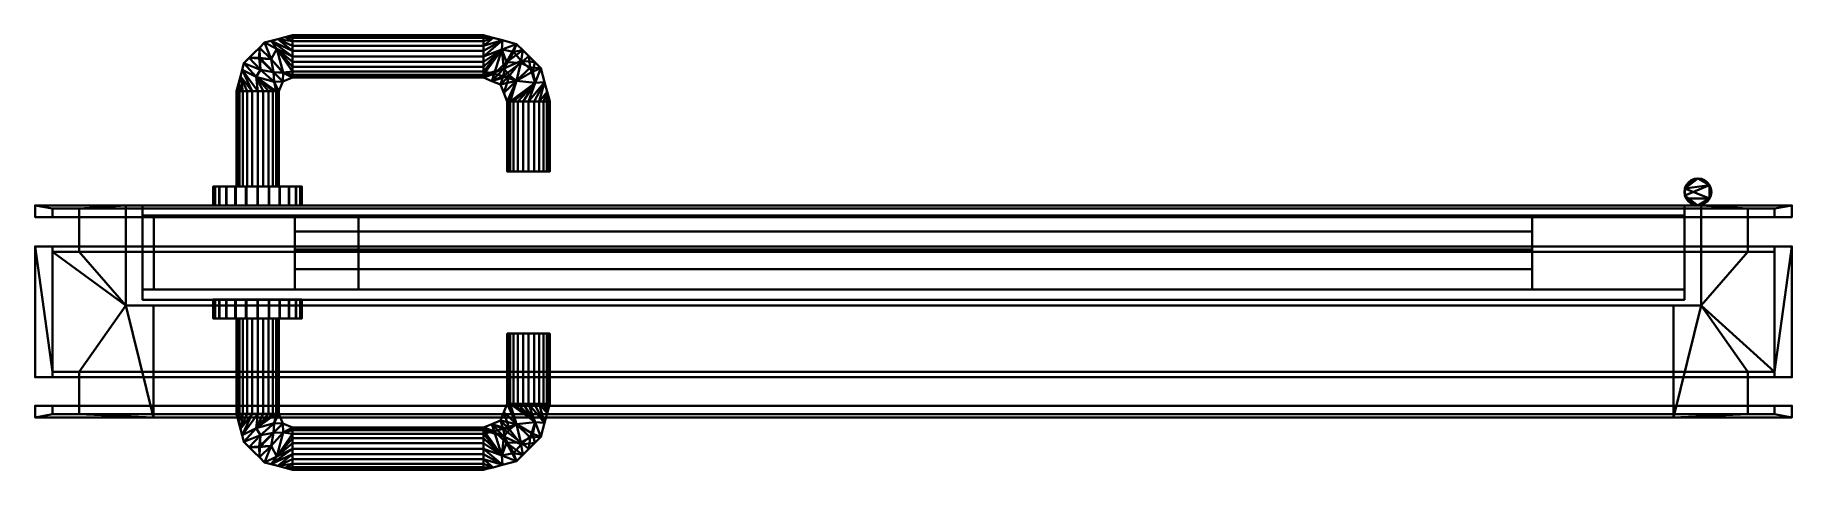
# Model space of a CAD drawing. Header units: inches. Extents: x -13 to 19.5, y -2.9 to 5.1.
import ezdxf

# ---------------------------------------------------------------- set-up
doc = ezdxf.new("R2010")
doc.units = ezdxf.units.IN
doc.header["$MEASUREMENT"] = 0
for name, color, linetype, lineweight in [('A-DOOR', 31, 'Continuous', 30), ('A-GENM', 13, 'Continuous', 30), ('Q-SPCQ', 91, 'Continuous', 30)]:
    doc.layers.add(name, color=color, linetype=linetype, lineweight=lineweight)

# ---------------------------------------------------------------- blocks, each defined once
blk = doc.blocks.new('Blinds - Blinds-741795-_3D_')
at = {"layer": 'Q-SPCQ', "lineweight": 40}
mesh = blk.add_polyface(dxfattribs=at)
corners = [(-11.475, 42.792), (-11.475, 42.819, 0.377), (-11.475, 42.92, 0.741), (-11.475, 43.091, 1.078), (-11.475, 43.326, 1.375)]
mesh.append_faces([[corners[k] for k in face] for face in [(3, 1, 2)]], dxfattribs={"vtx0": -1})
mesh.append_faces([[corners[k] for k in face] for face in [(4, 0, 1, 3)]], dxfattribs={"vtx2": -1})
mesh = blk.add_polyface(dxfattribs=at)
corners = [(-11.475, 43.326, 1.375), (11.475, 43.326, 1.375), (11.475, 42.792), (-11.475, 42.792)]
mesh.append_faces([[corners[k] for k in face] for face in [(2, 3, 0, 1)]])
mesh = blk.add_polyface(dxfattribs=at)
corners = [(-11.475, 42.792), (11.475, 42.792), (11.475, 42.819, 0.377), (11.475, 42.92, 0.741), (11.475, 43.091, 1.078), (11.475, 43.326, 1.375), (-11.475, 43.326, 1.375), (-11.475, 43.091, 1.078), (-11.475, 42.92, 0.741), (-11.475, 42.819, 0.377)]
mesh.append_faces([[corners[k] for k in face] for face in [(7, 4, 5, 6)]], dxfattribs={"vtx0": -1})
mesh.append_faces([[corners[k] for k in face] for face in [(4, 7, 8, 3), (9, 2, 3, 8)]], dxfattribs={"vtx0": -1, "vtx2": -1})
mesh.append_faces([[corners[k] for k in face] for face in [(0, 1, 2, 9)]], dxfattribs={"vtx2": -1})
mesh = blk.add_polyface(dxfattribs=at)
corners = [(11.475, 42.792), (11.475, 43.326, 1.375), (11.475, 43.091, 1.078), (11.475, 42.92, 0.741), (11.475, 42.819, 0.377)]
mesh.append_faces([[corners[k] for k in face] for face in [(4, 0, 1, 3), (1, 2, 3)]], dxfattribs={"vtx2": -1})
mesh = blk.add_polyface(dxfattribs=at)
corners = [(-11.475, 41.802), (-11.475, 41.829, 0.377), (-11.475, 41.93, 0.741), (-11.475, 42.101, 1.078), (-11.475, 42.336, 1.375)]
mesh.append_faces([[corners[k] for k in face] for face in [(3, 1, 2)]], dxfattribs={"vtx0": -1})
mesh.append_faces([[corners[k] for k in face] for face in [(4, 0, 1, 3)]], dxfattribs={"vtx2": -1})
mesh = blk.add_polyface(dxfattribs=at)
corners = [(-11.475, 42.336, 1.375), (11.475, 42.336, 1.375), (11.475, 41.802), (-11.475, 41.802)]
mesh.append_faces([[corners[k] for k in face] for face in [(2, 3, 0, 1)]])
mesh = blk.add_polyface(dxfattribs=at)
corners = [(-11.475, 41.802), (11.475, 41.802), (11.475, 41.829, 0.377), (11.475, 41.93, 0.741), (11.475, 42.101, 1.078), (11.475, 42.336, 1.375), (-11.475, 42.336, 1.375), (-11.475, 42.101, 1.078), (-11.475, 41.93, 0.741), (-11.475, 41.829, 0.377)]
mesh.append_faces([[corners[k] for k in face] for face in [(7, 4, 5, 6)]], dxfattribs={"vtx0": -1})
mesh.append_faces([[corners[k] for k in face] for face in [(4, 7, 8, 3), (9, 2, 3, 8)]], dxfattribs={"vtx0": -1, "vtx2": -1})
mesh.append_faces([[corners[k] for k in face] for face in [(0, 1, 2, 9)]], dxfattribs={"vtx2": -1})
mesh = blk.add_polyface(dxfattribs=at)
corners = [(11.475, 41.802), (11.475, 42.336, 1.375), (11.475, 42.101, 1.078), (11.475, 41.93, 0.741), (11.475, 41.829, 0.377)]
mesh.append_faces([[corners[k] for k in face] for face in [(4, 0, 1, 3), (1, 2, 3)]], dxfattribs={"vtx2": -1})
mesh = blk.add_polyface(dxfattribs=at)
corners = [(-11.475, 40.812), (-11.475, 40.839, 0.377), (-11.475, 40.94, 0.741), (-11.475, 41.111, 1.078), (-11.475, 41.346, 1.375)]
mesh.append_faces([[corners[k] for k in face] for face in [(3, 1, 2)]], dxfattribs={"vtx0": -1})
mesh.append_faces([[corners[k] for k in face] for face in [(4, 0, 1, 3)]], dxfattribs={"vtx2": -1})
mesh = blk.add_polyface(dxfattribs=at)
corners = [(-11.475, 41.346, 1.375), (11.475, 41.346, 1.375), (11.475, 40.812), (-11.475, 40.812)]
mesh.append_faces([[corners[k] for k in face] for face in [(2, 3, 0, 1)]])
mesh = blk.add_polyface(dxfattribs=at)
corners = [(-11.475, 40.812), (11.475, 40.812), (11.475, 40.839, 0.377), (11.475, 40.94, 0.741), (11.475, 41.111, 1.078), (11.475, 41.346, 1.375), (-11.475, 41.346, 1.375), (-11.475, 41.111, 1.078), (-11.475, 40.94, 0.741), (-11.475, 40.839, 0.377)]
mesh.append_faces([[corners[k] for k in face] for face in [(7, 4, 5, 6)]], dxfattribs={"vtx0": -1})
mesh.append_faces([[corners[k] for k in face] for face in [(4, 7, 8, 3), (9, 2, 3, 8)]], dxfattribs={"vtx0": -1, "vtx2": -1})
mesh.append_faces([[corners[k] for k in face] for face in [(0, 1, 2, 9)]], dxfattribs={"vtx2": -1})
mesh = blk.add_polyface(dxfattribs=at)
corners = [(11.475, 40.812), (11.475, 41.346, 1.375), (11.475, 41.111, 1.078), (11.475, 40.94, 0.741), (11.475, 40.839, 0.377)]
mesh.append_faces([[corners[k] for k in face] for face in [(4, 0, 1, 3), (1, 2, 3)]], dxfattribs={"vtx2": -1})
mesh = blk.add_polyface(dxfattribs=at)
corners = [(-11.475, 39.822), (-11.475, 39.849, 0.377), (-11.475, 39.95, 0.741), (-11.475, 40.121, 1.078), (-11.475, 40.356, 1.375)]
mesh.append_faces([[corners[k] for k in face] for face in [(3, 1, 2)]], dxfattribs={"vtx0": -1})
mesh.append_faces([[corners[k] for k in face] for face in [(4, 0, 1, 3)]], dxfattribs={"vtx2": -1})
mesh = blk.add_polyface(dxfattribs=at)
corners = [(-11.475, 40.356, 1.375), (11.475, 40.356, 1.375), (11.475, 39.822), (-11.475, 39.822)]
mesh.append_faces([[corners[k] for k in face] for face in [(2, 3, 0, 1)]])
mesh = blk.add_polyface(dxfattribs=at)
corners = [(-11.475, 39.822), (11.475, 39.822), (11.475, 39.849, 0.377), (11.475, 39.95, 0.741), (11.475, 40.121, 1.078), (11.475, 40.356, 1.375), (-11.475, 40.356, 1.375), (-11.475, 40.121, 1.078), (-11.475, 39.95, 0.741), (-11.475, 39.849, 0.377)]
mesh.append_faces([[corners[k] for k in face] for face in [(7, 4, 5, 6)]], dxfattribs={"vtx0": -1})
mesh.append_faces([[corners[k] for k in face] for face in [(4, 7, 8, 3), (9, 2, 3, 8)]], dxfattribs={"vtx0": -1, "vtx2": -1})
mesh.append_faces([[corners[k] for k in face] for face in [(0, 1, 2, 9)]], dxfattribs={"vtx2": -1})
mesh = blk.add_polyface(dxfattribs=at)
corners = [(11.475, 39.822), (11.475, 40.356, 1.375), (11.475, 40.121, 1.078), (11.475, 39.95, 0.741), (11.475, 39.849, 0.377)]
mesh.append_faces([[corners[k] for k in face] for face in [(4, 0, 1, 3), (1, 2, 3)]], dxfattribs={"vtx2": -1})
mesh = blk.add_polyface(dxfattribs=at)
corners = [(-11.475, 38.832), (-11.475, 38.859, 0.377), (-11.475, 38.96, 0.741), (-11.475, 39.132, 1.078), (-11.475, 39.366, 1.375)]
mesh.append_faces([[corners[k] for k in face] for face in [(3, 1, 2)]], dxfattribs={"vtx0": -1})
mesh.append_faces([[corners[k] for k in face] for face in [(4, 0, 1, 3)]], dxfattribs={"vtx2": -1})
mesh = blk.add_polyface(dxfattribs=at)
corners = [(-11.475, 39.366, 1.375), (11.475, 39.366, 1.375), (11.475, 38.832), (-11.475, 38.832)]
mesh.append_faces([[corners[k] for k in face] for face in [(2, 3, 0, 1)]])
mesh = blk.add_polyface(dxfattribs=at)
corners = [(-11.475, 38.832), (11.475, 38.832), (11.475, 38.859, 0.377), (11.475, 38.96, 0.741), (11.475, 39.132, 1.078), (11.475, 39.366, 1.375), (-11.475, 39.366, 1.375), (-11.475, 39.132, 1.078), (-11.475, 38.96, 0.741), (-11.475, 38.859, 0.377)]
mesh.append_faces([[corners[k] for k in face] for face in [(7, 4, 5, 6)]], dxfattribs={"vtx0": -1})
mesh.append_faces([[corners[k] for k in face] for face in [(4, 7, 8, 3), (9, 2, 3, 8)]], dxfattribs={"vtx0": -1, "vtx2": -1})
mesh.append_faces([[corners[k] for k in face] for face in [(0, 1, 2, 9)]], dxfattribs={"vtx2": -1})
mesh = blk.add_polyface(dxfattribs=at)
corners = [(11.475, 38.832), (11.475, 39.366, 1.375), (11.475, 39.132, 1.078), (11.475, 38.96, 0.741), (11.475, 38.859, 0.377)]
mesh.append_faces([[corners[k] for k in face] for face in [(4, 0, 1, 3), (1, 2, 3)]], dxfattribs={"vtx2": -1})
mesh = blk.add_polyface(dxfattribs=at)
corners = [(-11.475, 37.842), (-11.475, 37.869, 0.377), (-11.475, 37.971, 0.741), (-11.475, 38.142, 1.078), (-11.475, 38.376, 1.375)]
mesh.append_faces([[corners[k] for k in face] for face in [(3, 1, 2)]], dxfattribs={"vtx0": -1})
mesh.append_faces([[corners[k] for k in face] for face in [(4, 0, 1, 3)]], dxfattribs={"vtx2": -1})
mesh = blk.add_polyface(dxfattribs=at)
corners = [(-11.475, 38.376, 1.375), (11.475, 38.376, 1.375), (11.475, 37.842), (-11.475, 37.842)]
mesh.append_faces([[corners[k] for k in face] for face in [(2, 3, 0, 1)]])
mesh = blk.add_polyface(dxfattribs=at)
corners = [(-11.475, 37.842), (11.475, 37.842), (11.475, 37.869, 0.377), (11.475, 37.971, 0.741), (11.475, 38.142, 1.078), (11.475, 38.376, 1.375), (-11.475, 38.376, 1.375), (-11.475, 38.142, 1.078), (-11.475, 37.971, 0.741), (-11.475, 37.869, 0.377)]
mesh.append_faces([[corners[k] for k in face] for face in [(7, 4, 5, 6)]], dxfattribs={"vtx0": -1})
mesh.append_faces([[corners[k] for k in face] for face in [(4, 7, 8, 3), (9, 2, 3, 8)]], dxfattribs={"vtx0": -1, "vtx2": -1})
mesh.append_faces([[corners[k] for k in face] for face in [(0, 1, 2, 9)]], dxfattribs={"vtx2": -1})
mesh = blk.add_polyface(dxfattribs=at)
corners = [(11.475, 37.842), (11.475, 38.376, 1.375), (11.475, 38.142, 1.078), (11.475, 37.971, 0.741), (11.475, 37.869, 0.377)]
mesh.append_faces([[corners[k] for k in face] for face in [(4, 0, 1, 3), (1, 2, 3)]], dxfattribs={"vtx2": -1})
mesh = blk.add_polyface(dxfattribs=at)
corners = [(-11.475, 36.852), (-11.475, 36.88, 0.377), (-11.475, 36.981, 0.741), (-11.475, 37.152, 1.078), (-11.475, 37.386, 1.375)]
mesh.append_faces([[corners[k] for k in face] for face in [(3, 1, 2)]], dxfattribs={"vtx0": -1})
mesh.append_faces([[corners[k] for k in face] for face in [(4, 0, 1, 3)]], dxfattribs={"vtx2": -1})
mesh = blk.add_polyface(dxfattribs=at)
corners = [(-11.475, 37.386, 1.375), (11.475, 37.386, 1.375), (11.475, 36.852), (-11.475, 36.852)]
mesh.append_faces([[corners[k] for k in face] for face in [(2, 3, 0, 1)]])
mesh = blk.add_polyface(dxfattribs=at)
corners = [(-11.475, 36.852), (11.475, 36.852), (11.475, 36.88, 0.377), (11.475, 36.981, 0.741), (11.475, 37.152, 1.078), (11.475, 37.386, 1.375), (-11.475, 37.386, 1.375), (-11.475, 37.152, 1.078), (-11.475, 36.981, 0.741), (-11.475, 36.88, 0.377)]
mesh.append_faces([[corners[k] for k in face] for face in [(7, 4, 5, 6)]], dxfattribs={"vtx0": -1})
mesh.append_faces([[corners[k] for k in face] for face in [(4, 7, 8, 3), (9, 2, 3, 8)]], dxfattribs={"vtx0": -1, "vtx2": -1})
mesh.append_faces([[corners[k] for k in face] for face in [(0, 1, 2, 9)]], dxfattribs={"vtx2": -1})
mesh = blk.add_polyface(dxfattribs=at)
corners = [(11.475, 36.852), (11.475, 37.386, 1.375), (11.475, 37.152, 1.078), (11.475, 36.981, 0.741), (11.475, 36.88, 0.377)]
mesh.append_faces([[corners[k] for k in face] for face in [(4, 0, 1, 3), (1, 2, 3)]], dxfattribs={"vtx2": -1})
mesh = blk.add_polyface(dxfattribs=at)
corners = [(-11.475, 35.863), (-11.475, 35.89, 0.377), (-11.475, 35.991, 0.741), (-11.475, 36.162, 1.078), (-11.475, 36.397, 1.375)]
mesh.append_faces([[corners[k] for k in face] for face in [(3, 1, 2)]], dxfattribs={"vtx0": -1})
mesh.append_faces([[corners[k] for k in face] for face in [(4, 0, 1, 3)]], dxfattribs={"vtx2": -1})
mesh = blk.add_polyface(dxfattribs=at)
corners = [(-11.475, 36.397, 1.375), (11.475, 36.397, 1.375), (11.475, 35.863), (-11.475, 35.863)]
mesh.append_faces([[corners[k] for k in face] for face in [(2, 3, 0, 1)]])
mesh = blk.add_polyface(dxfattribs=at)
corners = [(-11.475, 35.863), (11.475, 35.863), (11.475, 35.89, 0.377), (11.475, 35.991, 0.741), (11.475, 36.162, 1.078), (11.475, 36.397, 1.375), (-11.475, 36.397, 1.375), (-11.475, 36.162, 1.078), (-11.475, 35.991, 0.741), (-11.475, 35.89, 0.377)]
mesh.append_faces([[corners[k] for k in face] for face in [(7, 4, 5, 6)]], dxfattribs={"vtx0": -1})
mesh.append_faces([[corners[k] for k in face] for face in [(4, 7, 8, 3), (9, 2, 3, 8)]], dxfattribs={"vtx0": -1, "vtx2": -1})
mesh.append_faces([[corners[k] for k in face] for face in [(0, 1, 2, 9)]], dxfattribs={"vtx2": -1})
mesh = blk.add_polyface(dxfattribs=at)
corners = [(11.475, 35.863), (11.475, 36.397, 1.375), (11.475, 36.162, 1.078), (11.475, 35.991, 0.741), (11.475, 35.89, 0.377)]
mesh.append_faces([[corners[k] for k in face] for face in [(4, 0, 1, 3), (1, 2, 3)]], dxfattribs={"vtx2": -1})
mesh = blk.add_polyface(dxfattribs=at)
corners = [(-11.475, 34.873), (-11.475, 34.9, 0.377), (-11.475, 35.001, 0.741), (-11.475, 35.172, 1.078), (-11.475, 35.407, 1.375)]
mesh.append_faces([[corners[k] for k in face] for face in [(3, 1, 2)]], dxfattribs={"vtx0": -1})
mesh.append_faces([[corners[k] for k in face] for face in [(4, 0, 1, 3)]], dxfattribs={"vtx2": -1})
mesh = blk.add_polyface(dxfattribs=at)
corners = [(-11.475, 35.407, 1.375), (11.475, 35.407, 1.375), (11.475, 34.873), (-11.475, 34.873)]
mesh.append_faces([[corners[k] for k in face] for face in [(2, 3, 0, 1)]])
mesh = blk.add_polyface(dxfattribs=at)
corners = [(-11.475, 34.873), (11.475, 34.873), (11.475, 34.9, 0.377), (11.475, 35.001, 0.741), (11.475, 35.172, 1.078), (11.475, 35.407, 1.375), (-11.475, 35.407, 1.375), (-11.475, 35.172, 1.078), (-11.475, 35.001, 0.741), (-11.475, 34.9, 0.377)]
mesh.append_faces([[corners[k] for k in face] for face in [(7, 4, 5, 6)]], dxfattribs={"vtx0": -1})
mesh.append_faces([[corners[k] for k in face] for face in [(4, 7, 8, 3), (9, 2, 3, 8)]], dxfattribs={"vtx0": -1, "vtx2": -1})
mesh.append_faces([[corners[k] for k in face] for face in [(0, 1, 2, 9)]], dxfattribs={"vtx2": -1})
mesh = blk.add_polyface(dxfattribs=at)
corners = [(11.475, 34.873), (11.475, 35.407, 1.375), (11.475, 35.172, 1.078), (11.475, 35.001, 0.741), (11.475, 34.9, 0.377)]
mesh.append_faces([[corners[k] for k in face] for face in [(4, 0, 1, 3), (1, 2, 3)]], dxfattribs={"vtx2": -1})
mesh = blk.add_polyface(dxfattribs=at)
corners = [(-11.475, 33.883), (-11.475, 33.91, 0.377), (-11.475, 34.011, 0.741), (-11.475, 34.182, 1.078), (-11.475, 34.417, 1.375)]
mesh.append_faces([[corners[k] for k in face] for face in [(3, 1, 2)]], dxfattribs={"vtx0": -1})
mesh.append_faces([[corners[k] for k in face] for face in [(4, 0, 1, 3)]], dxfattribs={"vtx2": -1})
mesh = blk.add_polyface(dxfattribs=at)
corners = [(-11.475, 34.417, 1.375), (11.475, 34.417, 1.375), (11.475, 33.883), (-11.475, 33.883)]
mesh.append_faces([[corners[k] for k in face] for face in [(2, 3, 0, 1)]])
mesh = blk.add_polyface(dxfattribs=at)
corners = [(-11.475, 33.883), (11.475, 33.883), (11.475, 33.91, 0.377), (11.475, 34.011, 0.741), (11.475, 34.182, 1.078), (11.475, 34.417, 1.375), (-11.475, 34.417, 1.375), (-11.475, 34.182, 1.078), (-11.475, 34.011, 0.741), (-11.475, 33.91, 0.377)]
mesh.append_faces([[corners[k] for k in face] for face in [(7, 4, 5, 6)]], dxfattribs={"vtx0": -1})
mesh.append_faces([[corners[k] for k in face] for face in [(4, 7, 8, 3), (9, 2, 3, 8)]], dxfattribs={"vtx0": -1, "vtx2": -1})
mesh.append_faces([[corners[k] for k in face] for face in [(0, 1, 2, 9)]], dxfattribs={"vtx2": -1})
mesh = blk.add_polyface(dxfattribs=at)
corners = [(11.475, 33.883), (11.475, 34.417, 1.375), (11.475, 34.182, 1.078), (11.475, 34.011, 0.741), (11.475, 33.91, 0.377)]
mesh.append_faces([[corners[k] for k in face] for face in [(4, 0, 1, 3), (1, 2, 3)]], dxfattribs={"vtx2": -1})
mesh = blk.add_polyface(dxfattribs=at)
corners = [(-11.475, 32.893), (-11.475, 32.92, 0.377), (-11.475, 33.021, 0.741), (-11.475, 33.192, 1.078), (-11.475, 33.427, 1.375)]
mesh.append_faces([[corners[k] for k in face] for face in [(3, 1, 2)]], dxfattribs={"vtx0": -1})
mesh.append_faces([[corners[k] for k in face] for face in [(4, 0, 1, 3)]], dxfattribs={"vtx2": -1})
mesh = blk.add_polyface(dxfattribs=at)
corners = [(-11.475, 33.427, 1.375), (11.475, 33.427, 1.375), (11.475, 32.893), (-11.475, 32.893)]
mesh.append_faces([[corners[k] for k in face] for face in [(2, 3, 0, 1)]])
mesh = blk.add_polyface(dxfattribs=at)
corners = [(-11.475, 32.893), (11.475, 32.893), (11.475, 32.92, 0.377), (11.475, 33.021, 0.741), (11.475, 33.192, 1.078), (11.475, 33.427, 1.375), (-11.475, 33.427, 1.375), (-11.475, 33.192, 1.078), (-11.475, 33.021, 0.741), (-11.475, 32.92, 0.377)]
mesh.append_faces([[corners[k] for k in face] for face in [(7, 4, 5, 6)]], dxfattribs={"vtx0": -1})
mesh.append_faces([[corners[k] for k in face] for face in [(4, 7, 8, 3), (9, 2, 3, 8)]], dxfattribs={"vtx0": -1, "vtx2": -1})
mesh.append_faces([[corners[k] for k in face] for face in [(0, 1, 2, 9)]], dxfattribs={"vtx2": -1})
mesh = blk.add_polyface(dxfattribs=at)
corners = [(11.475, 32.893), (11.475, 33.427, 1.375), (11.475, 33.192, 1.078), (11.475, 33.021, 0.741), (11.475, 32.92, 0.377)]
mesh.append_faces([[corners[k] for k in face] for face in [(4, 0, 1, 3), (1, 2, 3)]], dxfattribs={"vtx2": -1})
mesh = blk.add_polyface(dxfattribs=at)
corners = [(-11.475, 31.903), (-11.475, 31.93, 0.377), (-11.475, 32.031, 0.741), (-11.475, 32.203, 1.078), (-11.475, 32.437, 1.375)]
mesh.append_faces([[corners[k] for k in face] for face in [(3, 1, 2)]], dxfattribs={"vtx0": -1})
mesh.append_faces([[corners[k] for k in face] for face in [(4, 0, 1, 3)]], dxfattribs={"vtx2": -1})
mesh = blk.add_polyface(dxfattribs=at)
corners = [(-11.475, 32.437, 1.375), (11.475, 32.437, 1.375), (11.475, 31.903), (-11.475, 31.903)]
mesh.append_faces([[corners[k] for k in face] for face in [(2, 3, 0, 1)]])
mesh = blk.add_polyface(dxfattribs=at)
corners = [(-11.475, 31.903), (11.475, 31.903), (11.475, 31.93, 0.377), (11.475, 32.031, 0.741), (11.475, 32.203, 1.078), (11.475, 32.437, 1.375), (-11.475, 32.437, 1.375), (-11.475, 32.203, 1.078), (-11.475, 32.031, 0.741), (-11.475, 31.93, 0.377)]
mesh.append_faces([[corners[k] for k in face] for face in [(7, 4, 5, 6)]], dxfattribs={"vtx0": -1})
mesh.append_faces([[corners[k] for k in face] for face in [(4, 7, 8, 3), (9, 2, 3, 8)]], dxfattribs={"vtx0": -1, "vtx2": -1})
mesh.append_faces([[corners[k] for k in face] for face in [(0, 1, 2, 9)]], dxfattribs={"vtx2": -1})
mesh = blk.add_polyface(dxfattribs=at)
corners = [(11.475, 31.903), (11.475, 32.437, 1.375), (11.475, 32.203, 1.078), (11.475, 32.031, 0.741), (11.475, 31.93, 0.377)]
mesh.append_faces([[corners[k] for k in face] for face in [(4, 0, 1, 3), (1, 2, 3)]], dxfattribs={"vtx2": -1})
mesh = blk.add_polyface(dxfattribs=at)
corners = [(-11.475, 30.913), (-11.475, 30.94, 0.377), (-11.475, 31.042, 0.741), (-11.475, 31.213, 1.078), (-11.475, 31.447, 1.375)]
mesh.append_faces([[corners[k] for k in face] for face in [(3, 1, 2)]], dxfattribs={"vtx0": -1})
mesh.append_faces([[corners[k] for k in face] for face in [(4, 0, 1, 3)]], dxfattribs={"vtx2": -1})
mesh = blk.add_polyface(dxfattribs=at)
corners = [(-11.475, 31.447, 1.375), (11.475, 31.447, 1.375), (11.475, 30.913), (-11.475, 30.913)]
mesh.append_faces([[corners[k] for k in face] for face in [(2, 3, 0, 1)]])
mesh = blk.add_polyface(dxfattribs=at)
corners = [(-11.475, 30.913), (11.475, 30.913), (11.475, 30.94, 0.377), (11.475, 31.042, 0.741), (11.475, 31.213, 1.078), (11.475, 31.447, 1.375), (-11.475, 31.447, 1.375), (-11.475, 31.213, 1.078), (-11.475, 31.042, 0.741), (-11.475, 30.94, 0.377)]
mesh.append_faces([[corners[k] for k in face] for face in [(7, 4, 5, 6)]], dxfattribs={"vtx0": -1})
mesh.append_faces([[corners[k] for k in face] for face in [(4, 7, 8, 3), (9, 2, 3, 8)]], dxfattribs={"vtx0": -1, "vtx2": -1})
mesh.append_faces([[corners[k] for k in face] for face in [(0, 1, 2, 9)]], dxfattribs={"vtx2": -1})
mesh = blk.add_polyface(dxfattribs=at)
corners = [(11.475, 30.913), (11.475, 31.447, 1.375), (11.475, 31.213, 1.078), (11.475, 31.042, 0.741), (11.475, 30.94, 0.377)]
mesh.append_faces([[corners[k] for k in face] for face in [(4, 0, 1, 3), (1, 2, 3)]], dxfattribs={"vtx2": -1})
mesh = blk.add_polyface(dxfattribs=at)
corners = [(-11.475, 29.924), (-11.475, 29.951, 0.377), (-11.475, 30.052, 0.741), (-11.475, 30.223, 1.078), (-11.475, 30.457, 1.375)]
mesh.append_faces([[corners[k] for k in face] for face in [(3, 1, 2)]], dxfattribs={"vtx0": -1})
mesh.append_faces([[corners[k] for k in face] for face in [(4, 0, 1, 3)]], dxfattribs={"vtx2": -1})
mesh = blk.add_polyface(dxfattribs=at)
corners = [(-11.475, 30.457, 1.375), (11.475, 30.457, 1.375), (11.475, 29.924), (-11.475, 29.924)]
mesh.append_faces([[corners[k] for k in face] for face in [(2, 3, 0, 1)]])
mesh = blk.add_polyface(dxfattribs=at)
corners = [(-11.475, 29.924), (11.475, 29.924), (11.475, 29.951, 0.377), (11.475, 30.052, 0.741), (11.475, 30.223, 1.078), (11.475, 30.457, 1.375), (-11.475, 30.457, 1.375), (-11.475, 30.223, 1.078), (-11.475, 30.052, 0.741), (-11.475, 29.951, 0.377)]
mesh.append_faces([[corners[k] for k in face] for face in [(7, 4, 5, 6)]], dxfattribs={"vtx0": -1})
mesh.append_faces([[corners[k] for k in face] for face in [(4, 7, 8, 3), (9, 2, 3, 8)]], dxfattribs={"vtx0": -1, "vtx2": -1})
mesh.append_faces([[corners[k] for k in face] for face in [(0, 1, 2, 9)]], dxfattribs={"vtx2": -1})
mesh = blk.add_polyface(dxfattribs=at)
corners = [(11.475, 29.924), (11.475, 30.457, 1.375), (11.475, 30.223, 1.078), (11.475, 30.052, 0.741), (11.475, 29.951, 0.377)]
mesh.append_faces([[corners[k] for k in face] for face in [(4, 0, 1, 3), (1, 2, 3)]], dxfattribs={"vtx2": -1})
mesh = blk.add_polyface(dxfattribs=at)
corners = [(-11.475, 28.934), (-11.475, 28.961, 0.377), (-11.475, 29.062, 0.741), (-11.475, 29.233, 1.078), (-11.475, 29.468, 1.375)]
mesh.append_faces([[corners[k] for k in face] for face in [(3, 1, 2)]], dxfattribs={"vtx0": -1})
mesh.append_faces([[corners[k] for k in face] for face in [(4, 0, 1, 3)]], dxfattribs={"vtx2": -1})
mesh = blk.add_polyface(dxfattribs=at)
corners = [(-11.475, 29.468, 1.375), (11.475, 29.468, 1.375), (11.475, 28.934), (-11.475, 28.934)]
mesh.append_faces([[corners[k] for k in face] for face in [(2, 3, 0, 1)]])
mesh = blk.add_polyface(dxfattribs=at)
corners = [(-11.475, 28.934), (11.475, 28.934), (11.475, 28.961, 0.377), (11.475, 29.062, 0.741), (11.475, 29.233, 1.078), (11.475, 29.468, 1.375), (-11.475, 29.468, 1.375), (-11.475, 29.233, 1.078), (-11.475, 29.062, 0.741), (-11.475, 28.961, 0.377)]
mesh.append_faces([[corners[k] for k in face] for face in [(7, 4, 5, 6)]], dxfattribs={"vtx0": -1})
mesh.append_faces([[corners[k] for k in face] for face in [(4, 7, 8, 3), (9, 2, 3, 8)]], dxfattribs={"vtx0": -1, "vtx2": -1})
mesh.append_faces([[corners[k] for k in face] for face in [(0, 1, 2, 9)]], dxfattribs={"vtx2": -1})
mesh = blk.add_polyface(dxfattribs=at)
corners = [(11.475, 28.934), (11.475, 29.468, 1.375), (11.475, 29.233, 1.078), (11.475, 29.062, 0.741), (11.475, 28.961, 0.377)]
mesh.append_faces([[corners[k] for k in face] for face in [(4, 0, 1, 3), (1, 2, 3)]], dxfattribs={"vtx2": -1})
mesh = blk.add_polyface(dxfattribs=at)
corners = [(-11.475, 27.944), (-11.475, 27.971, 0.377), (-11.475, 28.072, 0.741), (-11.475, 28.243, 1.078), (-11.475, 28.478, 1.375)]
mesh.append_faces([[corners[k] for k in face] for face in [(3, 1, 2)]], dxfattribs={"vtx0": -1})
mesh.append_faces([[corners[k] for k in face] for face in [(4, 0, 1, 3)]], dxfattribs={"vtx2": -1})
mesh = blk.add_polyface(dxfattribs=at)
corners = [(-11.475, 28.478, 1.375), (11.475, 28.478, 1.375), (11.475, 27.944), (-11.475, 27.944)]
mesh.append_faces([[corners[k] for k in face] for face in [(2, 3, 0, 1)]])
mesh = blk.add_polyface(dxfattribs=at)
corners = [(-11.475, 27.944), (11.475, 27.944), (11.475, 27.971, 0.377), (11.475, 28.072, 0.741), (11.475, 28.243, 1.078), (11.475, 28.478, 1.375), (-11.475, 28.478, 1.375), (-11.475, 28.243, 1.078), (-11.475, 28.072, 0.741), (-11.475, 27.971, 0.377)]
mesh.append_faces([[corners[k] for k in face] for face in [(7, 4, 5, 6)]], dxfattribs={"vtx0": -1})
mesh.append_faces([[corners[k] for k in face] for face in [(4, 7, 8, 3), (9, 2, 3, 8)]], dxfattribs={"vtx0": -1, "vtx2": -1})
mesh.append_faces([[corners[k] for k in face] for face in [(0, 1, 2, 9)]], dxfattribs={"vtx2": -1})
mesh = blk.add_polyface(dxfattribs=at)
corners = [(11.475, 27.944), (11.475, 28.478, 1.375), (11.475, 28.243, 1.078), (11.475, 28.072, 0.741), (11.475, 27.971, 0.377)]
mesh.append_faces([[corners[k] for k in face] for face in [(4, 0, 1, 3), (1, 2, 3)]], dxfattribs={"vtx2": -1})
mesh = blk.add_polyface(dxfattribs=at)
corners = [(-11.475, 26.954), (-11.475, 26.981, 0.377), (-11.475, 27.082, 0.741), (-11.475, 27.253, 1.078), (-11.475, 27.488, 1.375)]
mesh.append_faces([[corners[k] for k in face] for face in [(3, 1, 2)]], dxfattribs={"vtx0": -1})
mesh.append_faces([[corners[k] for k in face] for face in [(4, 0, 1, 3)]], dxfattribs={"vtx2": -1})
mesh = blk.add_polyface(dxfattribs=at)
corners = [(-11.475, 27.488, 1.375), (11.475, 27.488, 1.375), (11.475, 26.954), (-11.475, 26.954)]
mesh.append_faces([[corners[k] for k in face] for face in [(2, 3, 0, 1)]])
mesh = blk.add_polyface(dxfattribs=at)
corners = [(-11.475, 26.954), (11.475, 26.954), (11.475, 26.981, 0.377), (11.475, 27.082, 0.741), (11.475, 27.253, 1.078), (11.475, 27.488, 1.375), (-11.475, 27.488, 1.375), (-11.475, 27.253, 1.078), (-11.475, 27.082, 0.741), (-11.475, 26.981, 0.377)]
mesh.append_faces([[corners[k] for k in face] for face in [(7, 4, 5, 6)]], dxfattribs={"vtx0": -1})
mesh.append_faces([[corners[k] for k in face] for face in [(4, 7, 8, 3), (9, 2, 3, 8)]], dxfattribs={"vtx0": -1, "vtx2": -1})
mesh.append_faces([[corners[k] for k in face] for face in [(0, 1, 2, 9)]], dxfattribs={"vtx2": -1})
mesh = blk.add_polyface(dxfattribs=at)
corners = [(11.475, 26.954), (11.475, 27.488, 1.375), (11.475, 27.253, 1.078), (11.475, 27.082, 0.741), (11.475, 26.981, 0.377)]
mesh.append_faces([[corners[k] for k in face] for face in [(4, 0, 1, 3), (1, 2, 3)]], dxfattribs={"vtx2": -1})
mesh = blk.add_polyface(dxfattribs=at)
corners = [(-11.475, 25.964), (-11.475, 25.991, 0.377), (-11.475, 26.092, 0.741), (-11.475, 26.264, 1.078), (-11.475, 26.498, 1.375)]
mesh.append_faces([[corners[k] for k in face] for face in [(3, 1, 2)]], dxfattribs={"vtx0": -1})
mesh.append_faces([[corners[k] for k in face] for face in [(4, 0, 1, 3)]], dxfattribs={"vtx2": -1})
mesh = blk.add_polyface(dxfattribs=at)
corners = [(-11.475, 26.498, 1.375), (11.475, 26.498, 1.375), (11.475, 25.964), (-11.475, 25.964)]
mesh.append_faces([[corners[k] for k in face] for face in [(2, 3, 0, 1)]])
mesh = blk.add_polyface(dxfattribs=at)
corners = [(-11.475, 25.964), (11.475, 25.964), (11.475, 25.991, 0.377), (11.475, 26.092, 0.741), (11.475, 26.264, 1.078), (11.475, 26.498, 1.375), (-11.475, 26.498, 1.375), (-11.475, 26.264, 1.078), (-11.475, 26.092, 0.741), (-11.475, 25.991, 0.377)]
mesh.append_faces([[corners[k] for k in face] for face in [(7, 4, 5, 6)]], dxfattribs={"vtx0": -1})
mesh.append_faces([[corners[k] for k in face] for face in [(4, 7, 8, 3), (9, 2, 3, 8)]], dxfattribs={"vtx0": -1, "vtx2": -1})
mesh.append_faces([[corners[k] for k in face] for face in [(0, 1, 2, 9)]], dxfattribs={"vtx2": -1})
mesh = blk.add_polyface(dxfattribs=at)
corners = [(11.475, 25.964), (11.475, 26.498, 1.375), (11.475, 26.264, 1.078), (11.475, 26.092, 0.741), (11.475, 25.991, 0.377)]
mesh.append_faces([[corners[k] for k in face] for face in [(4, 0, 1, 3), (1, 2, 3)]], dxfattribs={"vtx2": -1})
mesh = blk.add_polyface(dxfattribs=at)
corners = [(-11.475, 24.974), (-11.475, 25.001, 0.377), (-11.475, 25.102, 0.741), (-11.475, 25.274, 1.078), (-11.475, 25.508, 1.375)]
mesh.append_faces([[corners[k] for k in face] for face in [(3, 1, 2)]], dxfattribs={"vtx0": -1})
mesh.append_faces([[corners[k] for k in face] for face in [(4, 0, 1, 3)]], dxfattribs={"vtx2": -1})
mesh = blk.add_polyface(dxfattribs=at)
corners = [(-11.475, 25.508, 1.375), (11.475, 25.508, 1.375), (11.475, 24.974), (-11.475, 24.974)]
mesh.append_faces([[corners[k] for k in face] for face in [(2, 3, 0, 1)]])
mesh = blk.add_polyface(dxfattribs=at)
corners = [(-11.475, 24.974), (11.475, 24.974), (11.475, 25.001, 0.377), (11.475, 25.102, 0.741), (11.475, 25.274, 1.078), (11.475, 25.508, 1.375), (-11.475, 25.508, 1.375), (-11.475, 25.274, 1.078), (-11.475, 25.102, 0.741), (-11.475, 25.001, 0.377)]
mesh.append_faces([[corners[k] for k in face] for face in [(7, 4, 5, 6)]], dxfattribs={"vtx0": -1})
mesh.append_faces([[corners[k] for k in face] for face in [(4, 7, 8, 3), (9, 2, 3, 8)]], dxfattribs={"vtx0": -1, "vtx2": -1})
mesh.append_faces([[corners[k] for k in face] for face in [(0, 1, 2, 9)]], dxfattribs={"vtx2": -1})
mesh = blk.add_polyface(dxfattribs=at)
corners = [(11.475, 24.974), (11.475, 25.508, 1.375), (11.475, 25.274, 1.078), (11.475, 25.102, 0.741), (11.475, 25.001, 0.377)]
mesh.append_faces([[corners[k] for k in face] for face in [(4, 0, 1, 3), (1, 2, 3)]], dxfattribs={"vtx2": -1})
mesh = blk.add_polyface(dxfattribs=at)
corners = [(-11.475, 23.984), (-11.475, 24.011, 0.377), (-11.475, 24.113, 0.741), (-11.475, 24.284, 1.078), (-11.475, 24.518, 1.375)]
mesh.append_faces([[corners[k] for k in face] for face in [(3, 1, 2)]], dxfattribs={"vtx0": -1})
mesh.append_faces([[corners[k] for k in face] for face in [(4, 0, 1, 3)]], dxfattribs={"vtx2": -1})
mesh = blk.add_polyface(dxfattribs=at)
corners = [(-11.475, 24.518, 1.375), (11.475, 24.518, 1.375), (11.475, 23.984), (-11.475, 23.984)]
mesh.append_faces([[corners[k] for k in face] for face in [(2, 3, 0, 1)]])
mesh = blk.add_polyface(dxfattribs=at)
corners = [(-11.475, 23.984), (11.475, 23.984), (11.475, 24.011, 0.377), (11.475, 24.113, 0.741), (11.475, 24.284, 1.078), (11.475, 24.518, 1.375), (-11.475, 24.518, 1.375), (-11.475, 24.284, 1.078), (-11.475, 24.113, 0.741), (-11.475, 24.011, 0.377)]
mesh.append_faces([[corners[k] for k in face] for face in [(7, 4, 5, 6)]], dxfattribs={"vtx0": -1})
mesh.append_faces([[corners[k] for k in face] for face in [(4, 7, 8, 3), (9, 2, 3, 8)]], dxfattribs={"vtx0": -1, "vtx2": -1})
mesh.append_faces([[corners[k] for k in face] for face in [(0, 1, 2, 9)]], dxfattribs={"vtx2": -1})
mesh = blk.add_polyface(dxfattribs=at)
corners = [(11.475, 23.984), (11.475, 24.518, 1.375), (11.475, 24.284, 1.078), (11.475, 24.113, 0.741), (11.475, 24.011, 0.377)]
mesh.append_faces([[corners[k] for k in face] for face in [(4, 0, 1, 3), (1, 2, 3)]], dxfattribs={"vtx2": -1})
mesh = blk.add_polyface(dxfattribs=at)
corners = [(-11.475, 22.995), (-11.475, 23.022, 0.377), (-11.475, 23.123, 0.741), (-11.475, 23.294, 1.078), (-11.475, 23.528, 1.375)]
mesh.append_faces([[corners[k] for k in face] for face in [(0, 1, 2), (3, 4, 0, 2)]], dxfattribs={"vtx2": -1})
mesh = blk.add_polyface(dxfattribs=at)
corners = [(-11.475, 23.528, 1.375), (11.475, 23.528, 1.375), (11.475, 22.995), (-11.475, 22.995)]
mesh.append_faces([[corners[k] for k in face] for face in [(2, 3, 0, 1)]])
mesh = blk.add_polyface(dxfattribs=at)
corners = [(-11.475, 22.995), (11.475, 22.995), (11.475, 23.022, 0.377), (11.475, 23.123, 0.741), (11.475, 23.294, 1.078), (11.475, 23.528, 1.375), (-11.475, 23.528, 1.375), (-11.475, 23.294, 1.078), (-11.475, 23.123, 0.741), (-11.475, 23.022, 0.377)]
mesh.append_faces([[corners[k] for k in face] for face in [(7, 4, 5, 6)]], dxfattribs={"vtx0": -1})
mesh.append_faces([[corners[k] for k in face] for face in [(4, 7, 8, 3), (9, 2, 3, 8)]], dxfattribs={"vtx0": -1, "vtx2": -1})
mesh.append_faces([[corners[k] for k in face] for face in [(0, 1, 2, 9)]], dxfattribs={"vtx2": -1})
mesh = blk.add_polyface(dxfattribs=at)
corners = [(11.475, 22.995), (11.475, 23.528, 1.375), (11.475, 23.294, 1.078), (11.475, 23.123, 0.741), (11.475, 23.022, 0.377)]
mesh.append_faces([[corners[k] for k in face] for face in [(3, 4, 2)]], dxfattribs={"vtx1": -1})
mesh.append_faces([[corners[k] for k in face] for face in [(4, 0, 1, 2)]], dxfattribs={"vtx3": -1})
mesh = blk.add_polyface(dxfattribs=at)
corners = [(-11.475, 22.005), (-11.475, 22.032, 0.377), (-11.475, 22.133, 0.741), (-11.475, 22.304, 1.078), (-11.475, 22.539, 1.375)]
mesh.append_faces([[corners[k] for k in face] for face in [(0, 1, 2), (3, 4, 0, 2)]], dxfattribs={"vtx2": -1})
mesh = blk.add_polyface(dxfattribs=at)
corners = [(-11.475, 22.539, 1.375), (11.475, 22.539, 1.375), (11.475, 22.005), (-11.475, 22.005)]
mesh.append_faces([[corners[k] for k in face] for face in [(2, 3, 0, 1)]])
mesh = blk.add_polyface(dxfattribs=at)
corners = [(-11.475, 22.005), (11.475, 22.005), (11.475, 22.032, 0.377), (11.475, 22.133, 0.741), (11.475, 22.304, 1.078), (11.475, 22.539, 1.375), (-11.475, 22.539, 1.375), (-11.475, 22.304, 1.078), (-11.475, 22.133, 0.741), (-11.475, 22.032, 0.377)]
mesh.append_faces([[corners[k] for k in face] for face in [(7, 4, 5, 6)]], dxfattribs={"vtx0": -1})
mesh.append_faces([[corners[k] for k in face] for face in [(4, 7, 8, 3), (9, 2, 3, 8)]], dxfattribs={"vtx0": -1, "vtx2": -1})
mesh.append_faces([[corners[k] for k in face] for face in [(0, 1, 2, 9)]], dxfattribs={"vtx2": -1})
mesh = blk.add_polyface(dxfattribs=at)
corners = [(11.475, 22.005), (11.475, 22.539, 1.375), (11.475, 22.304, 1.078), (11.475, 22.133, 0.741), (11.475, 22.032, 0.377)]
mesh.append_faces([[corners[k] for k in face] for face in [(3, 4, 2)]], dxfattribs={"vtx1": -1})
mesh.append_faces([[corners[k] for k in face] for face in [(4, 0, 1, 2)]], dxfattribs={"vtx3": -1})
mesh = blk.add_polyface(dxfattribs=at)
corners = [(-11.475, 21.015), (-11.475, 21.042, 0.377), (-11.475, 21.143, 0.741), (-11.475, 21.314, 1.078), (-11.475, 21.549, 1.375)]
mesh.append_faces([[corners[k] for k in face] for face in [(0, 1, 2), (3, 4, 0, 2)]], dxfattribs={"vtx2": -1})
mesh = blk.add_polyface(dxfattribs=at)
corners = [(-11.475, 21.549, 1.375), (11.475, 21.549, 1.375), (11.475, 21.015), (-11.475, 21.015)]
mesh.append_faces([[corners[k] for k in face] for face in [(2, 3, 0, 1)]])
mesh = blk.add_polyface(dxfattribs=at)
corners = [(-11.475, 21.015), (11.475, 21.015), (11.475, 21.042, 0.377), (11.475, 21.143, 0.741), (11.475, 21.314, 1.078), (11.475, 21.549, 1.375), (-11.475, 21.549, 1.375), (-11.475, 21.314, 1.078), (-11.475, 21.143, 0.741), (-11.475, 21.042, 0.377)]
mesh.append_faces([[corners[k] for k in face] for face in [(7, 4, 5, 6)]], dxfattribs={"vtx0": -1})
mesh.append_faces([[corners[k] for k in face] for face in [(4, 7, 8, 3), (9, 2, 3, 8)]], dxfattribs={"vtx0": -1, "vtx2": -1})
mesh.append_faces([[corners[k] for k in face] for face in [(0, 1, 2, 9)]], dxfattribs={"vtx2": -1})
mesh = blk.add_polyface(dxfattribs=at)
corners = [(11.475, 21.015), (11.475, 21.549, 1.375), (11.475, 21.314, 1.078), (11.475, 21.143, 0.741), (11.475, 21.042, 0.377)]
mesh.append_faces([[corners[k] for k in face] for face in [(3, 4, 2)]], dxfattribs={"vtx1": -1})
mesh.append_faces([[corners[k] for k in face] for face in [(4, 0, 1, 2)]], dxfattribs={"vtx3": -1})
mesh = blk.add_polyface(dxfattribs=at)
corners = [(-11.475, 20.025), (-11.475, 20.052, 0.377), (-11.475, 20.153, 0.741), (-11.475, 20.324, 1.078), (-11.475, 20.559, 1.375)]
mesh.append_faces([[corners[k] for k in face] for face in [(0, 1, 2), (3, 4, 0, 2)]], dxfattribs={"vtx2": -1})
mesh = blk.add_polyface(dxfattribs=at)
corners = [(-11.475, 20.559, 1.375), (11.475, 20.559, 1.375), (11.475, 20.025), (-11.475, 20.025)]
mesh.append_faces([[corners[k] for k in face] for face in [(2, 3, 0, 1)]])
mesh = blk.add_polyface(dxfattribs=at)
corners = [(-11.475, 20.025), (11.475, 20.025), (11.475, 20.052, 0.377), (11.475, 20.153, 0.741), (11.475, 20.324, 1.078), (11.475, 20.559, 1.375), (-11.475, 20.559, 1.375), (-11.475, 20.324, 1.078), (-11.475, 20.153, 0.741), (-11.475, 20.052, 0.377)]
mesh.append_faces([[corners[k] for k in face] for face in [(7, 4, 5, 6)]], dxfattribs={"vtx0": -1})
mesh.append_faces([[corners[k] for k in face] for face in [(4, 7, 8, 3), (9, 2, 3, 8)]], dxfattribs={"vtx0": -1, "vtx2": -1})
mesh.append_faces([[corners[k] for k in face] for face in [(0, 1, 2, 9)]], dxfattribs={"vtx2": -1})
mesh = blk.add_polyface(dxfattribs=at)
corners = [(11.475, 20.025), (11.475, 20.559, 1.375), (11.475, 20.324, 1.078), (11.475, 20.153, 0.741), (11.475, 20.052, 0.377)]
mesh.append_faces([[corners[k] for k in face] for face in [(3, 4, 2)]], dxfattribs={"vtx1": -1})
mesh.append_faces([[corners[k] for k in face] for face in [(4, 0, 1, 2)]], dxfattribs={"vtx3": -1})
mesh = blk.add_polyface(dxfattribs=at)
corners = [(-11.475, 19.035), (-11.475, 19.062, 0.377), (-11.475, 19.163, 0.741), (-11.475, 19.335, 1.078), (-11.475, 19.569, 1.375)]
mesh.append_faces([[corners[k] for k in face] for face in [(0, 1, 2), (3, 4, 0, 2)]], dxfattribs={"vtx2": -1})
mesh = blk.add_polyface(dxfattribs=at)
corners = [(-11.475, 19.569, 1.375), (11.475, 19.569, 1.375), (11.475, 19.035), (-11.475, 19.035)]
mesh.append_faces([[corners[k] for k in face] for face in [(2, 3, 0, 1)]])
mesh = blk.add_polyface(dxfattribs=at)
corners = [(-11.475, 19.035), (11.475, 19.035), (11.475, 19.062, 0.377), (11.475, 19.163, 0.741), (11.475, 19.335, 1.078), (11.475, 19.569, 1.375), (-11.475, 19.569, 1.375), (-11.475, 19.335, 1.078), (-11.475, 19.163, 0.741), (-11.475, 19.062, 0.377)]
mesh.append_faces([[corners[k] for k in face] for face in [(7, 4, 5, 6)]], dxfattribs={"vtx0": -1})
mesh.append_faces([[corners[k] for k in face] for face in [(4, 7, 8, 3), (9, 2, 3, 8)]], dxfattribs={"vtx0": -1, "vtx2": -1})
mesh.append_faces([[corners[k] for k in face] for face in [(0, 1, 2, 9)]], dxfattribs={"vtx2": -1})
mesh = blk.add_polyface(dxfattribs=at)
corners = [(11.475, 19.035), (11.475, 19.569, 1.375), (11.475, 19.335, 1.078), (11.475, 19.163, 0.741), (11.475, 19.062, 0.377)]
mesh.append_faces([[corners[k] for k in face] for face in [(3, 4, 2)]], dxfattribs={"vtx1": -1})
mesh.append_faces([[corners[k] for k in face] for face in [(4, 0, 1, 2)]], dxfattribs={"vtx3": -1})
mesh = blk.add_polyface(dxfattribs=at)
corners = [(-11.475, 18.045), (-11.475, 18.072, 0.377), (-11.475, 18.173, 0.741), (-11.475, 18.345, 1.078), (-11.475, 18.579, 1.375)]
mesh.append_faces([[corners[k] for k in face] for face in [(0, 1, 2), (3, 4, 0, 2)]], dxfattribs={"vtx2": -1})
mesh = blk.add_polyface(dxfattribs=at)
corners = [(-11.475, 18.579, 1.375), (11.475, 18.579, 1.375), (11.475, 18.045), (-11.475, 18.045)]
mesh.append_faces([[corners[k] for k in face] for face in [(2, 3, 0, 1)]])
mesh = blk.add_polyface(dxfattribs=at)
corners = [(-11.475, 18.045), (11.475, 18.045), (11.475, 18.072, 0.377), (11.475, 18.173, 0.741), (11.475, 18.345, 1.078), (11.475, 18.579, 1.375), (-11.475, 18.579, 1.375), (-11.475, 18.345, 1.078), (-11.475, 18.173, 0.741), (-11.475, 18.072, 0.377)]
mesh.append_faces([[corners[k] for k in face] for face in [(7, 4, 5, 6)]], dxfattribs={"vtx0": -1})
mesh.append_faces([[corners[k] for k in face] for face in [(4, 7, 8, 3), (9, 2, 3, 8)]], dxfattribs={"vtx0": -1, "vtx2": -1})
mesh.append_faces([[corners[k] for k in face] for face in [(0, 1, 2, 9)]], dxfattribs={"vtx2": -1})
mesh = blk.add_polyface(dxfattribs=at)
corners = [(11.475, 18.045), (11.475, 18.579, 1.375), (11.475, 18.345, 1.078), (11.475, 18.173, 0.741), (11.475, 18.072, 0.377)]
mesh.append_faces([[corners[k] for k in face] for face in [(3, 4, 2)]], dxfattribs={"vtx1": -1})
mesh.append_faces([[corners[k] for k in face] for face in [(4, 0, 1, 2)]], dxfattribs={"vtx3": -1})
mesh = blk.add_polyface(dxfattribs=at)
corners = [(-11.475, 17.055), (-11.475, 17.083, 0.377), (-11.475, 17.184, 0.741), (-11.475, 17.355, 1.078), (-11.475, 17.589, 1.375)]
mesh.append_faces([[corners[k] for k in face] for face in [(0, 1, 2), (3, 4, 0, 2)]], dxfattribs={"vtx2": -1})
mesh = blk.add_polyface(dxfattribs=at)
corners = [(-11.475, 17.589, 1.375), (11.475, 17.589, 1.375), (11.475, 17.055), (-11.475, 17.055)]
mesh.append_faces([[corners[k] for k in face] for face in [(2, 3, 0, 1)]])
mesh = blk.add_polyface(dxfattribs=at)
corners = [(-11.475, 17.055), (11.475, 17.055), (11.475, 17.083, 0.377), (11.475, 17.184, 0.741), (11.475, 17.355, 1.078), (11.475, 17.589, 1.375), (-11.475, 17.589, 1.375), (-11.475, 17.355, 1.078), (-11.475, 17.184, 0.741), (-11.475, 17.083, 0.377)]
mesh.append_faces([[corners[k] for k in face] for face in [(7, 4, 5, 6)]], dxfattribs={"vtx0": -1})
mesh.append_faces([[corners[k] for k in face] for face in [(4, 7, 8, 3), (9, 2, 3, 8)]], dxfattribs={"vtx0": -1, "vtx2": -1})
mesh.append_faces([[corners[k] for k in face] for face in [(0, 1, 2, 9)]], dxfattribs={"vtx2": -1})
mesh = blk.add_polyface(dxfattribs=at)
corners = [(11.475, 17.055), (11.475, 17.589, 1.375), (11.475, 17.355, 1.078), (11.475, 17.184, 0.741), (11.475, 17.083, 0.377)]
mesh.append_faces([[corners[k] for k in face] for face in [(3, 4, 2)]], dxfattribs={"vtx1": -1})
mesh.append_faces([[corners[k] for k in face] for face in [(4, 0, 1, 2)]], dxfattribs={"vtx3": -1})
mesh = blk.add_polyface(dxfattribs=at)
corners = [(-11.475, 16.066), (-11.475, 16.093, 0.377), (-11.475, 16.194, 0.741), (-11.475, 16.365, 1.078), (-11.475, 16.6, 1.375)]
mesh.append_faces([[corners[k] for k in face] for face in [(0, 1, 2), (3, 4, 0, 2)]], dxfattribs={"vtx2": -1})
mesh = blk.add_polyface(dxfattribs=at)
corners = [(-11.475, 16.6, 1.375), (11.475, 16.6, 1.375), (11.475, 16.066), (-11.475, 16.066)]
mesh.append_faces([[corners[k] for k in face] for face in [(2, 3, 0, 1)]])
mesh = blk.add_polyface(dxfattribs=at)
corners = [(-11.475, 16.066), (11.475, 16.066), (11.475, 16.093, 0.377), (11.475, 16.194, 0.741), (11.475, 16.365, 1.078), (11.475, 16.6, 1.375), (-11.475, 16.6, 1.375), (-11.475, 16.365, 1.078), (-11.475, 16.194, 0.741), (-11.475, 16.093, 0.377)]
mesh.append_faces([[corners[k] for k in face] for face in [(7, 4, 5, 6)]], dxfattribs={"vtx0": -1})
mesh.append_faces([[corners[k] for k in face] for face in [(4, 7, 8, 3), (9, 2, 3, 8)]], dxfattribs={"vtx0": -1, "vtx2": -1})
mesh.append_faces([[corners[k] for k in face] for face in [(0, 1, 2, 9)]], dxfattribs={"vtx2": -1})
mesh = blk.add_polyface(dxfattribs=at)
corners = [(11.475, 16.066), (11.475, 16.6, 1.375), (11.475, 16.365, 1.078), (11.475, 16.194, 0.741), (11.475, 16.093, 0.377)]
mesh.append_faces([[corners[k] for k in face] for face in [(3, 4, 2)]], dxfattribs={"vtx1": -1})
mesh.append_faces([[corners[k] for k in face] for face in [(4, 0, 1, 2)]], dxfattribs={"vtx3": -1})
mesh = blk.add_polyface(dxfattribs=at)
corners = [(-11.475, 15.076), (-11.475, 15.103, 0.377), (-11.475, 15.204, 0.741), (-11.475, 15.375, 1.078), (-11.475, 15.61, 1.375)]
mesh.append_faces([[corners[k] for k in face] for face in [(0, 1, 2), (3, 4, 0, 2)]], dxfattribs={"vtx2": -1})
mesh = blk.add_polyface(dxfattribs=at)
corners = [(-11.475, 15.61, 1.375), (11.475, 15.61, 1.375), (11.475, 15.076), (-11.475, 15.076)]
mesh.append_faces([[corners[k] for k in face] for face in [(2, 3, 0, 1)]])
mesh = blk.add_polyface(dxfattribs=at)
corners = [(-11.475, 15.076), (11.475, 15.076), (11.475, 15.103, 0.377), (11.475, 15.204, 0.741), (11.475, 15.375, 1.078), (11.475, 15.61, 1.375), (-11.475, 15.61, 1.375), (-11.475, 15.375, 1.078), (-11.475, 15.204, 0.741), (-11.475, 15.103, 0.377)]
mesh.append_faces([[corners[k] for k in face] for face in [(7, 4, 5, 6)]], dxfattribs={"vtx0": -1})
mesh.append_faces([[corners[k] for k in face] for face in [(4, 7, 8, 3), (9, 2, 3, 8)]], dxfattribs={"vtx0": -1, "vtx2": -1})
mesh.append_faces([[corners[k] for k in face] for face in [(0, 1, 2, 9)]], dxfattribs={"vtx2": -1})
mesh = blk.add_polyface(dxfattribs=at)
corners = [(11.475, 15.076), (11.475, 15.61, 1.375), (11.475, 15.375, 1.078), (11.475, 15.204, 0.741), (11.475, 15.103, 0.377)]
mesh.append_faces([[corners[k] for k in face] for face in [(3, 4, 2)]], dxfattribs={"vtx1": -1})
mesh.append_faces([[corners[k] for k in face] for face in [(4, 0, 1, 2)]], dxfattribs={"vtx3": -1})
mesh = blk.add_polyface(dxfattribs=at)
corners = [(-11.475, 14.086), (-11.475, 14.113, 0.377), (-11.475, 14.214, 0.741), (-11.475, 14.385, 1.078), (-11.475, 14.62, 1.375)]
mesh.append_faces([[corners[k] for k in face] for face in [(0, 1, 2), (3, 4, 0, 2)]], dxfattribs={"vtx2": -1})
mesh = blk.add_polyface(dxfattribs=at)
corners = [(-11.475, 14.62, 1.375), (11.475, 14.62, 1.375), (11.475, 14.086), (-11.475, 14.086)]
mesh.append_faces([[corners[k] for k in face] for face in [(2, 3, 0, 1)]])
mesh = blk.add_polyface(dxfattribs=at)
corners = [(-11.475, 14.086), (11.475, 14.086), (11.475, 14.113, 0.377), (11.475, 14.214, 0.741), (11.475, 14.385, 1.078), (11.475, 14.62, 1.375), (-11.475, 14.62, 1.375), (-11.475, 14.385, 1.078), (-11.475, 14.214, 0.741), (-11.475, 14.113, 0.377)]
mesh.append_faces([[corners[k] for k in face] for face in [(7, 4, 5, 6)]], dxfattribs={"vtx0": -1})
mesh.append_faces([[corners[k] for k in face] for face in [(4, 7, 8, 3), (9, 2, 3, 8)]], dxfattribs={"vtx0": -1, "vtx2": -1})
mesh.append_faces([[corners[k] for k in face] for face in [(0, 1, 2, 9)]], dxfattribs={"vtx2": -1})
mesh = blk.add_polyface(dxfattribs=at)
corners = [(11.475, 14.086), (11.475, 14.62, 1.375), (11.475, 14.385, 1.078), (11.475, 14.214, 0.741), (11.475, 14.113, 0.377)]
mesh.append_faces([[corners[k] for k in face] for face in [(3, 4, 2)]], dxfattribs={"vtx1": -1})
mesh.append_faces([[corners[k] for k in face] for face in [(4, 0, 1, 2)]], dxfattribs={"vtx3": -1})
mesh = blk.add_polyface(dxfattribs=at)
corners = [(-11.475, 13.096), (-11.475, 13.123, 0.377), (-11.475, 13.224, 0.741), (-11.475, 13.395, 1.078), (-11.475, 13.63, 1.375)]
mesh.append_faces([[corners[k] for k in face] for face in [(0, 1, 2), (3, 4, 0, 2)]], dxfattribs={"vtx2": -1})
mesh = blk.add_polyface(dxfattribs=at)
corners = [(-11.475, 13.63, 1.375), (11.475, 13.63, 1.375), (11.475, 13.096), (-11.475, 13.096)]
mesh.append_faces([[corners[k] for k in face] for face in [(2, 3, 0, 1)]])
mesh = blk.add_polyface(dxfattribs=at)
corners = [(-11.475, 13.096), (11.475, 13.096), (11.475, 13.123, 0.377), (11.475, 13.224, 0.741), (11.475, 13.395, 1.078), (11.475, 13.63, 1.375), (-11.475, 13.63, 1.375), (-11.475, 13.395, 1.078), (-11.475, 13.224, 0.741), (-11.475, 13.123, 0.377)]
mesh.append_faces([[corners[k] for k in face] for face in [(7, 4, 5, 6)]], dxfattribs={"vtx0": -1})
mesh.append_faces([[corners[k] for k in face] for face in [(4, 7, 8, 3), (9, 2, 3, 8)]], dxfattribs={"vtx0": -1, "vtx2": -1})
mesh.append_faces([[corners[k] for k in face] for face in [(0, 1, 2, 9)]], dxfattribs={"vtx2": -1})
mesh = blk.add_polyface(dxfattribs=at)
corners = [(11.475, 13.096), (11.475, 13.63, 1.375), (11.475, 13.395, 1.078), (11.475, 13.224, 0.741), (11.475, 13.123, 0.377)]
mesh.append_faces([[corners[k] for k in face] for face in [(3, 4, 2)]], dxfattribs={"vtx1": -1})
mesh.append_faces([[corners[k] for k in face] for face in [(4, 0, 1, 2)]], dxfattribs={"vtx3": -1})
mesh = blk.add_polyface(dxfattribs=at)
corners = [(-11.475, 12.106), (-11.475, 12.133, 0.377), (-11.475, 12.234, 0.741), (-11.475, 12.406, 1.078), (-11.475, 12.64, 1.375)]
mesh.append_faces([[corners[k] for k in face] for face in [(0, 1, 2), (3, 4, 0, 2)]], dxfattribs={"vtx2": -1})
mesh = blk.add_polyface(dxfattribs=at)
corners = [(-11.475, 12.64, 1.375), (11.475, 12.64, 1.375), (11.475, 12.106), (-11.475, 12.106)]
mesh.append_faces([[corners[k] for k in face] for face in [(2, 3, 0, 1)]])
mesh = blk.add_polyface(dxfattribs=at)
corners = [(-11.475, 12.106), (11.475, 12.106), (11.475, 12.133, 0.377), (11.475, 12.234, 0.741), (11.475, 12.406, 1.078), (11.475, 12.64, 1.375), (-11.475, 12.64, 1.375), (-11.475, 12.406, 1.078), (-11.475, 12.234, 0.741), (-11.475, 12.133, 0.377)]
mesh.append_faces([[corners[k] for k in face] for face in [(7, 4, 5, 6)]], dxfattribs={"vtx0": -1})
mesh.append_faces([[corners[k] for k in face] for face in [(4, 7, 8, 3), (9, 2, 3, 8)]], dxfattribs={"vtx0": -1, "vtx2": -1})
mesh.append_faces([[corners[k] for k in face] for face in [(0, 1, 2, 9)]], dxfattribs={"vtx2": -1})
mesh = blk.add_polyface(dxfattribs=at)
corners = [(11.475, 12.106), (11.475, 12.64, 1.375), (11.475, 12.406, 1.078), (11.475, 12.234, 0.741), (11.475, 12.133, 0.377)]
mesh.append_faces([[corners[k] for k in face] for face in [(3, 4, 2)]], dxfattribs={"vtx1": -1})
mesh.append_faces([[corners[k] for k in face] for face in [(4, 0, 1, 2)]], dxfattribs={"vtx3": -1})
mesh = blk.add_polyface(dxfattribs=at)
corners = [(-11.475, 11.116), (-11.475, 11.143, 0.377), (-11.475, 11.245, 0.741), (-11.475, 11.416, 1.078), (-11.475, 11.65, 1.375)]
mesh.append_faces([[corners[k] for k in face] for face in [(0, 1, 2), (3, 4, 0, 2)]], dxfattribs={"vtx2": -1})
mesh = blk.add_polyface(dxfattribs=at)
corners = [(-11.475, 11.65, 1.375), (11.475, 11.65, 1.375), (11.475, 11.116), (-11.475, 11.116)]
mesh.append_faces([[corners[k] for k in face] for face in [(2, 3, 0, 1)]])
mesh = blk.add_polyface(dxfattribs=at)
corners = [(-11.475, 11.116), (11.475, 11.116), (11.475, 11.143, 0.377), (11.475, 11.245, 0.741), (11.475, 11.416, 1.078), (11.475, 11.65, 1.375), (-11.475, 11.65, 1.375), (-11.475, 11.416, 1.078), (-11.475, 11.245, 0.741), (-11.475, 11.143, 0.377)]
mesh.append_faces([[corners[k] for k in face] for face in [(7, 4, 5, 6)]], dxfattribs={"vtx0": -1})
mesh.append_faces([[corners[k] for k in face] for face in [(4, 7, 8, 3), (9, 2, 3, 8)]], dxfattribs={"vtx0": -1, "vtx2": -1})
mesh.append_faces([[corners[k] for k in face] for face in [(0, 1, 2, 9)]], dxfattribs={"vtx2": -1})
mesh = blk.add_polyface(dxfattribs=at)
corners = [(11.475, 11.116), (11.475, 11.65, 1.375), (11.475, 11.416, 1.078), (11.475, 11.245, 0.741), (11.475, 11.143, 0.377)]
mesh.append_faces([[corners[k] for k in face] for face in [(3, 4, 2)]], dxfattribs={"vtx1": -1})
mesh.append_faces([[corners[k] for k in face] for face in [(4, 0, 1, 2)]], dxfattribs={"vtx3": -1})
mesh = blk.add_polyface(dxfattribs=at)
corners = [(-11.475, 10.126), (-11.475, 10.154, 0.377), (-11.475, 10.255, 0.741), (-11.475, 10.426, 1.078), (-11.475, 10.66, 1.375)]
mesh.append_faces([[corners[k] for k in face] for face in [(0, 1, 2), (3, 4, 0, 2)]], dxfattribs={"vtx2": -1})
mesh = blk.add_polyface(dxfattribs=at)
corners = [(-11.475, 10.66, 1.375), (11.475, 10.66, 1.375), (11.475, 10.126), (-11.475, 10.126)]
mesh.append_faces([[corners[k] for k in face] for face in [(2, 3, 0, 1)]])
mesh = blk.add_polyface(dxfattribs=at)
corners = [(-11.475, 10.126), (11.475, 10.126), (11.475, 10.154, 0.377), (11.475, 10.255, 0.741), (11.475, 10.426, 1.078), (11.475, 10.66, 1.375), (-11.475, 10.66, 1.375), (-11.475, 10.426, 1.078), (-11.475, 10.255, 0.741), (-11.475, 10.154, 0.377)]
mesh.append_faces([[corners[k] for k in face] for face in [(7, 4, 5, 6)]], dxfattribs={"vtx0": -1})
mesh.append_faces([[corners[k] for k in face] for face in [(4, 7, 8, 3), (9, 2, 3, 8)]], dxfattribs={"vtx0": -1, "vtx2": -1})
mesh.append_faces([[corners[k] for k in face] for face in [(0, 1, 2, 9)]], dxfattribs={"vtx2": -1})
mesh = blk.add_polyface(dxfattribs=at)
corners = [(11.475, 10.126), (11.475, 10.66, 1.375), (11.475, 10.426, 1.078), (11.475, 10.255, 0.741), (11.475, 10.154, 0.377)]
mesh.append_faces([[corners[k] for k in face] for face in [(3, 4, 2)]], dxfattribs={"vtx1": -1})
mesh.append_faces([[corners[k] for k in face] for face in [(4, 0, 1, 2)]], dxfattribs={"vtx3": -1})
mesh = blk.add_polyface(dxfattribs=at)
corners = [(-11.475, 9.137), (-11.475, 9.164, 0.377), (-11.475, 9.265, 0.741), (-11.475, 9.436, 1.078), (-11.475, 9.671, 1.375)]
mesh.append_faces([[corners[k] for k in face] for face in [(0, 1, 2), (3, 4, 0, 2)]], dxfattribs={"vtx2": -1})
mesh = blk.add_polyface(dxfattribs=at)
corners = [(-11.475, 9.671, 1.375), (11.475, 9.671, 1.375), (11.475, 9.137), (-11.475, 9.137)]
mesh.append_faces([[corners[k] for k in face] for face in [(2, 3, 0, 1)]])
mesh = blk.add_polyface(dxfattribs=at)
corners = [(-11.475, 9.137), (11.475, 9.137), (11.475, 9.164, 0.377), (11.475, 9.265, 0.741), (11.475, 9.436, 1.078), (11.475, 9.671, 1.375), (-11.475, 9.671, 1.375), (-11.475, 9.436, 1.078), (-11.475, 9.265, 0.741), (-11.475, 9.164, 0.377)]
mesh.append_faces([[corners[k] for k in face] for face in [(7, 4, 5, 6)]], dxfattribs={"vtx0": -1})
mesh.append_faces([[corners[k] for k in face] for face in [(4, 7, 8, 3), (9, 2, 3, 8)]], dxfattribs={"vtx0": -1, "vtx2": -1})
mesh.append_faces([[corners[k] for k in face] for face in [(0, 1, 2, 9)]], dxfattribs={"vtx2": -1})
mesh = blk.add_polyface(dxfattribs=at)
corners = [(11.475, 9.137), (11.475, 9.671, 1.375), (11.475, 9.436, 1.078), (11.475, 9.265, 0.741), (11.475, 9.164, 0.377)]
mesh.append_faces([[corners[k] for k in face] for face in [(3, 4, 2)]], dxfattribs={"vtx1": -1})
mesh.append_faces([[corners[k] for k in face] for face in [(4, 0, 1, 2)]], dxfattribs={"vtx3": -1})
mesh = blk.add_polyface(dxfattribs=at)
corners = [(-11.475, 8.147), (-11.475, 8.174, 0.377), (-11.475, 8.275, 0.741), (-11.475, 8.446, 1.078), (-11.475, 8.681, 1.375)]
mesh.append_faces([[corners[k] for k in face] for face in [(0, 1, 2), (3, 4, 0, 2)]], dxfattribs={"vtx2": -1})
mesh = blk.add_polyface(dxfattribs=at)
corners = [(-11.475, 8.681, 1.375), (11.475, 8.681, 1.375), (11.475, 8.147), (-11.475, 8.147)]
mesh.append_faces([[corners[k] for k in face] for face in [(2, 3, 0, 1)]])
mesh = blk.add_polyface(dxfattribs=at)
corners = [(-11.475, 8.147), (11.475, 8.147), (11.475, 8.174, 0.377), (11.475, 8.275, 0.741), (11.475, 8.446, 1.078), (11.475, 8.681, 1.375), (-11.475, 8.681, 1.375), (-11.475, 8.446, 1.078), (-11.475, 8.275, 0.741), (-11.475, 8.174, 0.377)]
mesh.append_faces([[corners[k] for k in face] for face in [(7, 4, 5, 6)]], dxfattribs={"vtx0": -1})
mesh.append_faces([[corners[k] for k in face] for face in [(4, 7, 8, 3), (9, 2, 3, 8)]], dxfattribs={"vtx0": -1, "vtx2": -1})
mesh.append_faces([[corners[k] for k in face] for face in [(0, 1, 2, 9)]], dxfattribs={"vtx2": -1})
mesh = blk.add_polyface(dxfattribs=at)
corners = [(11.475, 8.147), (11.475, 8.681, 1.375), (11.475, 8.446, 1.078), (11.475, 8.275, 0.741), (11.475, 8.174, 0.377)]
mesh.append_faces([[corners[k] for k in face] for face in [(3, 4, 2)]], dxfattribs={"vtx1": -1})
mesh.append_faces([[corners[k] for k in face] for face in [(4, 0, 1, 2)]], dxfattribs={"vtx3": -1})
mesh = blk.add_polyface(dxfattribs=at)
corners = [(-11.475, 7.157), (-11.475, 7.184, 0.377), (-11.475, 7.285, 0.741), (-11.475, 7.456, 1.078), (-11.475, 7.691, 1.375)]
mesh.append_faces([[corners[k] for k in face] for face in [(0, 1, 2), (3, 4, 0, 2)]], dxfattribs={"vtx2": -1})
mesh = blk.add_polyface(dxfattribs=at)
corners = [(-11.475, 7.691, 1.375), (11.475, 7.691, 1.375), (11.475, 7.157), (-11.475, 7.157)]
mesh.append_faces([[corners[k] for k in face] for face in [(2, 3, 0, 1)]])
mesh = blk.add_polyface(dxfattribs=at)
corners = [(-11.475, 7.157), (11.475, 7.157), (11.475, 7.184, 0.377), (11.475, 7.285, 0.741), (11.475, 7.456, 1.078), (11.475, 7.691, 1.375), (-11.475, 7.691, 1.375), (-11.475, 7.456, 1.078), (-11.475, 7.285, 0.741), (-11.475, 7.184, 0.377)]
mesh.append_faces([[corners[k] for k in face] for face in [(7, 4, 5, 6)]], dxfattribs={"vtx0": -1})
mesh.append_faces([[corners[k] for k in face] for face in [(4, 7, 8, 3), (9, 2, 3, 8)]], dxfattribs={"vtx0": -1, "vtx2": -1})
mesh.append_faces([[corners[k] for k in face] for face in [(0, 1, 2, 9)]], dxfattribs={"vtx2": -1})
mesh = blk.add_polyface(dxfattribs=at)
corners = [(11.475, 7.157), (11.475, 7.691, 1.375), (11.475, 7.456, 1.078), (11.475, 7.285, 0.741), (11.475, 7.184, 0.377)]
mesh.append_faces([[corners[k] for k in face] for face in [(3, 4, 2)]], dxfattribs={"vtx1": -1})
mesh.append_faces([[corners[k] for k in face] for face in [(4, 0, 1, 2)]], dxfattribs={"vtx3": -1})
mesh = blk.add_polyface(dxfattribs=at)
corners = [(-11.475, 6.167), (-11.475, 6.194, 0.377), (-11.475, 6.295, 0.741), (-11.475, 6.466, 1.078), (-11.475, 6.701, 1.375)]
mesh.append_faces([[corners[k] for k in face] for face in [(0, 1, 2), (3, 4, 0, 2)]], dxfattribs={"vtx2": -1})
mesh = blk.add_polyface(dxfattribs=at)
corners = [(-11.475, 6.701, 1.375), (11.475, 6.701, 1.375), (11.475, 6.167), (-11.475, 6.167)]
mesh.append_faces([[corners[k] for k in face] for face in [(2, 3, 0, 1)]])
mesh = blk.add_polyface(dxfattribs=at)
corners = [(-11.475, 6.167), (11.475, 6.167), (11.475, 6.194, 0.377), (11.475, 6.295, 0.741), (11.475, 6.466, 1.078), (11.475, 6.701, 1.375), (-11.475, 6.701, 1.375), (-11.475, 6.466, 1.078), (-11.475, 6.295, 0.741), (-11.475, 6.194, 0.377)]
mesh.append_faces([[corners[k] for k in face] for face in [(7, 4, 5, 6)]], dxfattribs={"vtx0": -1})
mesh.append_faces([[corners[k] for k in face] for face in [(4, 7, 8, 3), (9, 2, 3, 8)]], dxfattribs={"vtx0": -1, "vtx2": -1})
mesh.append_faces([[corners[k] for k in face] for face in [(0, 1, 2, 9)]], dxfattribs={"vtx2": -1})
mesh = blk.add_polyface(dxfattribs=at)
corners = [(11.475, 6.167), (11.475, 6.701, 1.375), (11.475, 6.466, 1.078), (11.475, 6.295, 0.741), (11.475, 6.194, 0.377)]
mesh.append_faces([[corners[k] for k in face] for face in [(3, 4, 2)]], dxfattribs={"vtx1": -1})
mesh.append_faces([[corners[k] for k in face] for face in [(4, 0, 1, 2)]], dxfattribs={"vtx3": -1})
mesh = blk.add_polyface(dxfattribs=at)
corners = [(-11.475, 5.177), (-11.475, 5.204, 0.377), (-11.475, 5.305, 0.741), (-11.475, 5.477, 1.078), (-11.475, 5.711, 1.375)]
mesh.append_faces([[corners[k] for k in face] for face in [(0, 1, 2)]], dxfattribs={"vtx2": -1})
mesh.append_faces([[corners[k] for k in face] for face in [(2, 3, 4, 0)]], dxfattribs={"vtx3": -1})
mesh = blk.add_polyface(dxfattribs=at)
corners = [(-11.475, 5.711, 1.375), (11.475, 5.711, 1.375), (11.475, 5.177), (-11.475, 5.177)]
mesh.append_faces([[corners[k] for k in face] for face in [(2, 3, 0, 1)]])
mesh = blk.add_polyface(dxfattribs=at)
corners = [(-11.475, 5.177), (11.475, 5.177), (11.475, 5.204, 0.377), (11.475, 5.305, 0.741), (11.475, 5.477, 1.078), (11.475, 5.711, 1.375), (-11.475, 5.711, 1.375), (-11.475, 5.477, 1.078), (-11.475, 5.305, 0.741), (-11.475, 5.204, 0.377)]
mesh.append_faces([[corners[k] for k in face] for face in [(7, 4, 5, 6)]], dxfattribs={"vtx0": -1})
mesh.append_faces([[corners[k] for k in face] for face in [(4, 7, 8, 3), (9, 2, 3, 8)]], dxfattribs={"vtx0": -1, "vtx2": -1})
mesh.append_faces([[corners[k] for k in face] for face in [(0, 1, 2, 9)]], dxfattribs={"vtx2": -1})
mesh = blk.add_polyface(dxfattribs=at)
corners = [(11.475, 5.177), (11.475, 5.711, 1.375), (11.475, 5.477, 1.078), (11.475, 5.305, 0.741), (11.475, 5.204, 0.377)]
mesh.append_faces([[corners[k] for k in face] for face in [(4, 0, 1, 3), (1, 2, 3)]], dxfattribs={"vtx2": -1})
mesh = blk.add_polyface(dxfattribs=at)
corners = [(-11.475, 4.187), (-11.475, 4.214, 0.377), (-11.475, 4.316, 0.741), (-11.475, 4.487, 1.078), (-11.475, 4.721, 1.375)]
mesh.append_faces([[corners[k] for k in face] for face in [(0, 1, 2)]], dxfattribs={"vtx2": -1})
mesh.append_faces([[corners[k] for k in face] for face in [(2, 3, 4, 0)]], dxfattribs={"vtx3": -1})
mesh = blk.add_polyface(dxfattribs=at)
corners = [(-11.475, 4.721, 1.375), (11.475, 4.721, 1.375), (11.475, 4.187), (-11.475, 4.187)]
mesh.append_faces([[corners[k] for k in face] for face in [(2, 3, 0, 1)]])
mesh = blk.add_polyface(dxfattribs=at)
corners = [(-11.475, 4.187), (11.475, 4.187), (11.475, 4.214, 0.377), (11.475, 4.316, 0.741), (11.475, 4.487, 1.078), (11.475, 4.721, 1.375), (-11.475, 4.721, 1.375), (-11.475, 4.487, 1.078), (-11.475, 4.316, 0.741), (-11.475, 4.214, 0.377)]
mesh.append_faces([[corners[k] for k in face] for face in [(7, 4, 5, 6)]], dxfattribs={"vtx0": -1})
mesh.append_faces([[corners[k] for k in face] for face in [(4, 7, 8, 3), (9, 2, 3, 8)]], dxfattribs={"vtx0": -1, "vtx2": -1})
mesh.append_faces([[corners[k] for k in face] for face in [(0, 1, 2, 9)]], dxfattribs={"vtx2": -1})
mesh = blk.add_polyface(dxfattribs=at)
corners = [(11.475, 4.187), (11.475, 4.721, 1.375), (11.475, 4.487, 1.078), (11.475, 4.316, 0.741), (11.475, 4.214, 0.377)]
mesh.append_faces([[corners[k] for k in face] for face in [(4, 0, 1, 3), (1, 2, 3)]], dxfattribs={"vtx2": -1})
mesh = blk.add_polyface(dxfattribs=at)
corners = [(-11.475, 3.198), (-11.475, 3.225, 0.377), (-11.475, 3.326, 0.741), (-11.475, 3.497, 1.078), (-11.475, 3.731, 1.375)]
mesh.append_faces([[corners[k] for k in face] for face in [(0, 1, 2)]], dxfattribs={"vtx2": -1})
mesh.append_faces([[corners[k] for k in face] for face in [(2, 3, 4, 0)]], dxfattribs={"vtx3": -1})
mesh = blk.add_polyface(dxfattribs=at)
corners = [(-11.475, 3.731, 1.375), (11.475, 3.731, 1.375), (11.475, 3.198), (-11.475, 3.198)]
mesh.append_faces([[corners[k] for k in face] for face in [(2, 3, 0, 1)]])
mesh = blk.add_polyface(dxfattribs=at)
corners = [(-11.475, 3.198), (11.475, 3.198), (11.475, 3.225, 0.377), (11.475, 3.326, 0.741), (11.475, 3.497, 1.078), (11.475, 3.731, 1.375), (-11.475, 3.731, 1.375), (-11.475, 3.497, 1.078), (-11.475, 3.326, 0.741), (-11.475, 3.225, 0.377)]
mesh.append_faces([[corners[k] for k in face] for face in [(7, 4, 5, 6)]], dxfattribs={"vtx0": -1})
mesh.append_faces([[corners[k] for k in face] for face in [(4, 7, 8, 3), (9, 2, 3, 8)]], dxfattribs={"vtx0": -1, "vtx2": -1})
mesh.append_faces([[corners[k] for k in face] for face in [(0, 1, 2, 9)]], dxfattribs={"vtx2": -1})
mesh = blk.add_polyface(dxfattribs=at)
corners = [(11.475, 3.198), (11.475, 3.731, 1.375), (11.475, 3.497, 1.078), (11.475, 3.326, 0.741), (11.475, 3.225, 0.377)]
mesh.append_faces([[corners[k] for k in face] for face in [(4, 0, 1, 3), (1, 2, 3)]], dxfattribs={"vtx2": -1})
mesh = blk.add_polyface(dxfattribs=at)
corners = [(-11.475, 2.208), (-11.475, 2.235, 0.377), (-11.475, 2.336, 0.741), (-11.475, 2.507, 1.078), (-11.475, 2.742, 1.375)]
mesh.append_faces([[corners[k] for k in face] for face in [(3, 1, 2)]], dxfattribs={"vtx0": -1})
mesh.append_faces([[corners[k] for k in face] for face in [(4, 0, 1, 3)]], dxfattribs={"vtx2": -1})
mesh = blk.add_polyface(dxfattribs=at)
corners = [(-11.475, 2.742, 1.375), (11.475, 2.742, 1.375), (11.475, 2.208), (-11.475, 2.208)]
mesh.append_faces([[corners[k] for k in face] for face in [(2, 3, 0, 1)]])
mesh = blk.add_polyface(dxfattribs=at)
corners = [(-11.475, 2.208), (11.475, 2.208), (11.475, 2.235, 0.377), (11.475, 2.336, 0.741), (11.475, 2.507, 1.078), (11.475, 2.742, 1.375), (-11.475, 2.742, 1.375), (-11.475, 2.507, 1.078), (-11.475, 2.336, 0.741), (-11.475, 2.235, 0.377)]
mesh.append_faces([[corners[k] for k in face] for face in [(7, 4, 5, 6)]], dxfattribs={"vtx0": -1})
mesh.append_faces([[corners[k] for k in face] for face in [(4, 7, 8, 3), (9, 2, 3, 8)]], dxfattribs={"vtx0": -1, "vtx2": -1})
mesh.append_faces([[corners[k] for k in face] for face in [(0, 1, 2, 9)]], dxfattribs={"vtx2": -1})
mesh = blk.add_polyface(dxfattribs=at)
corners = [(11.475, 2.208), (11.475, 2.742, 1.375), (11.475, 2.507, 1.078), (11.475, 2.336, 0.741), (11.475, 2.235, 0.377)]
mesh.append_faces([[corners[k] for k in face] for face in [(3, 4, 2)]], dxfattribs={"vtx1": -1})
mesh.append_faces([[corners[k] for k in face] for face in [(4, 0, 1, 2)]], dxfattribs={"vtx3": -1})
mesh = blk.add_polyface(dxfattribs=at)
corners = [(-11.475, 1.218), (-11.475, 1.245, 0.377), (-11.475, 1.346, 0.741), (-11.475, 1.517, 1.078), (-11.475, 1.752, 1.375)]
mesh.append_faces([[corners[k] for k in face] for face in [(3, 1, 2)]], dxfattribs={"vtx0": -1})
mesh.append_faces([[corners[k] for k in face] for face in [(4, 0, 1, 3)]], dxfattribs={"vtx2": -1})
mesh = blk.add_polyface(dxfattribs=at)
corners = [(-11.475, 1.752, 1.375), (11.475, 1.752, 1.375), (11.475, 1.218), (-11.475, 1.218)]
mesh.append_faces([[corners[k] for k in face] for face in [(2, 3, 0, 1)]])
mesh = blk.add_polyface(dxfattribs=at)
corners = [(-11.475, 1.218), (11.475, 1.218), (11.475, 1.245, 0.377), (11.475, 1.346, 0.741), (11.475, 1.517, 1.078), (11.475, 1.752, 1.375), (-11.475, 1.752, 1.375), (-11.475, 1.517, 1.078), (-11.475, 1.346, 0.741), (-11.475, 1.245, 0.377)]
mesh.append_faces([[corners[k] for k in face] for face in [(7, 4, 5, 6)]], dxfattribs={"vtx0": -1})
mesh.append_faces([[corners[k] for k in face] for face in [(4, 7, 8, 3), (9, 2, 3, 8)]], dxfattribs={"vtx0": -1, "vtx2": -1})
mesh.append_faces([[corners[k] for k in face] for face in [(0, 1, 2, 9)]], dxfattribs={"vtx2": -1})
mesh = blk.add_polyface(dxfattribs=at)
corners = [(11.475, 1.218), (11.475, 1.752, 1.375), (11.475, 1.517, 1.078), (11.475, 1.346, 0.741), (11.475, 1.245, 0.377)]
mesh.append_faces([[corners[k] for k in face] for face in [(3, 4, 2)]], dxfattribs={"vtx1": -1})
mesh.append_faces([[corners[k] for k in face] for face in [(4, 0, 1, 2)]], dxfattribs={"vtx3": -1})
mesh = blk.add_polyface(dxfattribs=at)
corners = [(-11.475, 0.228), (-11.475, 0.255, 0.377), (-11.475, 0.356, 0.741), (-11.475, 0.527, 1.078), (-11.475, 0.762, 1.375)]
mesh.append_faces([[corners[k] for k in face] for face in [(3, 1, 2)]], dxfattribs={"vtx0": -1})
mesh.append_faces([[corners[k] for k in face] for face in [(4, 0, 1, 3)]], dxfattribs={"vtx2": -1})
mesh = blk.add_polyface(dxfattribs=at)
corners = [(-11.475, 0.762, 1.375), (11.475, 0.762, 1.375), (11.475, 0.228), (-11.475, 0.228)]
mesh.append_faces([[corners[k] for k in face] for face in [(2, 3, 0, 1)]])
mesh = blk.add_polyface(dxfattribs=at)
corners = [(-11.475, 0.228), (11.475, 0.228), (11.475, 0.255, 0.377), (11.475, 0.356, 0.741), (11.475, 0.527, 1.078), (11.475, 0.762, 1.375), (-11.475, 0.762, 1.375), (-11.475, 0.527, 1.078), (-11.475, 0.356, 0.741), (-11.475, 0.255, 0.377)]
mesh.append_faces([[corners[k] for k in face] for face in [(7, 4, 5, 6)]], dxfattribs={"vtx0": -1})
mesh.append_faces([[corners[k] for k in face] for face in [(4, 7, 8, 3), (9, 2, 3, 8)]], dxfattribs={"vtx0": -1, "vtx2": -1})
mesh.append_faces([[corners[k] for k in face] for face in [(0, 1, 2, 9)]], dxfattribs={"vtx2": -1})
mesh = blk.add_polyface(dxfattribs=at)
corners = [(11.475, 0.228), (11.475, 0.762, 1.375), (11.475, 0.527, 1.078), (11.475, 0.356, 0.741), (11.475, 0.255, 0.377)]
mesh.append_faces([[corners[k] for k in face] for face in [(3, 4, 2)]], dxfattribs={"vtx1": -1})
mesh.append_faces([[corners[k] for k in face] for face in [(4, 0, 1, 2)]], dxfattribs={"vtx3": -1})
mesh = blk.add_polyface(dxfattribs=at)
corners = [(-11.475, -0.762), (-11.475, -0.735, 0.377), (-11.475, -0.634, 0.741), (-11.475, -0.462, 1.078), (-11.475, -0.228, 1.375)]
mesh.append_faces([[corners[k] for k in face] for face in [(3, 1, 2)]], dxfattribs={"vtx0": -1})
mesh.append_faces([[corners[k] for k in face] for face in [(4, 0, 1, 3)]], dxfattribs={"vtx2": -1})
mesh = blk.add_polyface(dxfattribs=at)
corners = [(-11.475, -0.228, 1.375), (11.475, -0.228, 1.375), (11.475, -0.762), (-11.475, -0.762)]
mesh.append_faces([[corners[k] for k in face] for face in [(2, 3, 0, 1)]])
mesh = blk.add_polyface(dxfattribs=at)
corners = [(-11.475, -0.762), (11.475, -0.762), (11.475, -0.735, 0.377), (11.475, -0.634, 0.741), (11.475, -0.462, 1.078), (11.475, -0.228, 1.375), (-11.475, -0.228, 1.375), (-11.475, -0.462, 1.078), (-11.475, -0.634, 0.741), (-11.475, -0.735, 0.377)]
mesh.append_faces([[corners[k] for k in face] for face in [(7, 4, 5, 6)]], dxfattribs={"vtx0": -1})
mesh.append_faces([[corners[k] for k in face] for face in [(4, 7, 8, 3), (9, 2, 3, 8)]], dxfattribs={"vtx0": -1, "vtx2": -1})
mesh.append_faces([[corners[k] for k in face] for face in [(0, 1, 2, 9)]], dxfattribs={"vtx2": -1})
mesh = blk.add_polyface(dxfattribs=at)
corners = [(11.475, -0.762), (11.475, -0.228, 1.375), (11.475, -0.462, 1.078), (11.475, -0.634, 0.741), (11.475, -0.735, 0.377)]
mesh.append_faces([[corners[k] for k in face] for face in [(3, 4, 2)]], dxfattribs={"vtx1": -1})
mesh.append_faces([[corners[k] for k in face] for face in [(4, 0, 1, 2)]], dxfattribs={"vtx3": -1})
mesh = blk.add_polyface(dxfattribs=at)
corners = [(-11.475, -1.752), (-11.475, -1.725, 0.377), (-11.475, -1.624, 0.741), (-11.475, -1.452, 1.078), (-11.475, -1.218, 1.375)]
mesh.append_faces([[corners[k] for k in face] for face in [(3, 1, 2)]], dxfattribs={"vtx0": -1})
mesh.append_faces([[corners[k] for k in face] for face in [(4, 0, 1, 3)]], dxfattribs={"vtx2": -1})
mesh = blk.add_polyface(dxfattribs=at)
corners = [(-11.475, -1.218, 1.375), (11.475, -1.218, 1.375), (11.475, -1.752), (-11.475, -1.752)]
mesh.append_faces([[corners[k] for k in face] for face in [(2, 3, 0, 1)]])
mesh = blk.add_polyface(dxfattribs=at)
corners = [(-11.475, -1.752), (11.475, -1.752), (11.475, -1.725, 0.377), (11.475, -1.624, 0.741), (11.475, -1.452, 1.078), (11.475, -1.218, 1.375), (-11.475, -1.218, 1.375), (-11.475, -1.452, 1.078), (-11.475, -1.624, 0.741), (-11.475, -1.725, 0.377)]
mesh.append_faces([[corners[k] for k in face] for face in [(7, 4, 5, 6)]], dxfattribs={"vtx0": -1})
mesh.append_faces([[corners[k] for k in face] for face in [(4, 7, 8, 3), (9, 2, 3, 8)]], dxfattribs={"vtx0": -1, "vtx2": -1})
mesh.append_faces([[corners[k] for k in face] for face in [(0, 1, 2, 9)]], dxfattribs={"vtx2": -1})
mesh = blk.add_polyface(dxfattribs=at)
corners = [(11.475, -1.752), (11.475, -1.218, 1.375), (11.475, -1.452, 1.078), (11.475, -1.624, 0.741), (11.475, -1.725, 0.377)]
mesh.append_faces([[corners[k] for k in face] for face in [(3, 4, 2)]], dxfattribs={"vtx1": -1})
mesh.append_faces([[corners[k] for k in face] for face in [(4, 0, 1, 2)]], dxfattribs={"vtx3": -1})
mesh = blk.add_polyface(dxfattribs=at)
corners = [(-11.475, -2.742), (-11.475, -2.715, 0.377), (-11.475, -2.613, 0.741), (-11.475, -2.442, 1.078), (-11.475, -2.208, 1.375)]
mesh.append_faces([[corners[k] for k in face] for face in [(3, 1, 2)]], dxfattribs={"vtx0": -1})
mesh.append_faces([[corners[k] for k in face] for face in [(4, 0, 1, 3)]], dxfattribs={"vtx2": -1})
mesh = blk.add_polyface(dxfattribs=at)
corners = [(-11.475, -2.208, 1.375), (11.475, -2.208, 1.375), (11.475, -2.742), (-11.475, -2.742)]
mesh.append_faces([[corners[k] for k in face] for face in [(2, 3, 0, 1)]])
mesh = blk.add_polyface(dxfattribs=at)
corners = [(-11.475, -2.742), (11.475, -2.742), (11.475, -2.715, 0.377), (11.475, -2.613, 0.741), (11.475, -2.442, 1.078), (11.475, -2.208, 1.375), (-11.475, -2.208, 1.375), (-11.475, -2.442, 1.078), (-11.475, -2.613, 0.741), (-11.475, -2.715, 0.377)]
mesh.append_faces([[corners[k] for k in face] for face in [(7, 4, 5, 6)]], dxfattribs={"vtx0": -1})
mesh.append_faces([[corners[k] for k in face] for face in [(4, 7, 8, 3), (9, 2, 3, 8)]], dxfattribs={"vtx0": -1, "vtx2": -1})
mesh.append_faces([[corners[k] for k in face] for face in [(0, 1, 2, 9)]], dxfattribs={"vtx2": -1})
mesh = blk.add_polyface(dxfattribs=at)
corners = [(11.475, -2.742), (11.475, -2.208, 1.375), (11.475, -2.442, 1.078), (11.475, -2.613, 0.741), (11.475, -2.715, 0.377)]
mesh.append_faces([[corners[k] for k in face] for face in [(3, 4, 2)]], dxfattribs={"vtx1": -1})
mesh.append_faces([[corners[k] for k in face] for face in [(4, 0, 1, 2)]], dxfattribs={"vtx3": -1})
mesh = blk.add_polyface(dxfattribs=at)
corners = [(-11.475, -3.731), (-11.475, -3.704, 0.377), (-11.475, -3.603, 0.741), (-11.475, -3.432, 1.078), (-11.475, -3.198, 1.375)]
mesh.append_faces([[corners[k] for k in face] for face in [(0, 1, 2)]], dxfattribs={"vtx2": -1})
mesh.append_faces([[corners[k] for k in face] for face in [(2, 3, 4, 0)]], dxfattribs={"vtx3": -1})
mesh = blk.add_polyface(dxfattribs=at)
corners = [(-11.475, -3.198, 1.375), (11.475, -3.198, 1.375), (11.475, -3.731), (-11.475, -3.731)]
mesh.append_faces([[corners[k] for k in face] for face in [(2, 3, 0, 1)]])
mesh = blk.add_polyface(dxfattribs=at)
corners = [(-11.475, -3.731), (11.475, -3.731), (11.475, -3.704, 0.377), (11.475, -3.603, 0.741), (11.475, -3.432, 1.078), (11.475, -3.198, 1.375), (-11.475, -3.198, 1.375), (-11.475, -3.432, 1.078), (-11.475, -3.603, 0.741), (-11.475, -3.704, 0.377)]
mesh.append_faces([[corners[k] for k in face] for face in [(7, 4, 5, 6)]], dxfattribs={"vtx0": -1})
mesh.append_faces([[corners[k] for k in face] for face in [(4, 7, 8, 3), (9, 2, 3, 8)]], dxfattribs={"vtx0": -1, "vtx2": -1})
mesh.append_faces([[corners[k] for k in face] for face in [(0, 1, 2, 9)]], dxfattribs={"vtx2": -1})
mesh = blk.add_polyface(dxfattribs=at)
corners = [(11.475, -3.731), (11.475, -3.198, 1.375), (11.475, -3.432, 1.078), (11.475, -3.603, 0.741), (11.475, -3.704, 0.377)]
mesh.append_faces([[corners[k] for k in face] for face in [(4, 0, 1, 3), (1, 2, 3)]], dxfattribs={"vtx2": -1})
mesh = blk.add_polyface(dxfattribs=at)
corners = [(-11.475, -4.721), (-11.475, -4.694, 0.377), (-11.475, -4.593, 0.741), (-11.475, -4.422, 1.078), (-11.475, -4.187, 1.375)]
mesh.append_faces([[corners[k] for k in face] for face in [(0, 1, 2)]], dxfattribs={"vtx2": -1})
mesh.append_faces([[corners[k] for k in face] for face in [(2, 3, 4, 0)]], dxfattribs={"vtx3": -1})
mesh = blk.add_polyface(dxfattribs=at)
corners = [(-11.475, -4.187, 1.375), (11.475, -4.187, 1.375), (11.475, -4.721), (-11.475, -4.721)]
mesh.append_faces([[corners[k] for k in face] for face in [(2, 3, 0, 1)]])
mesh = blk.add_polyface(dxfattribs=at)
corners = [(-11.475, -4.721), (11.475, -4.721), (11.475, -4.694, 0.377), (11.475, -4.593, 0.741), (11.475, -4.422, 1.078), (11.475, -4.187, 1.375), (-11.475, -4.187, 1.375), (-11.475, -4.422, 1.078), (-11.475, -4.593, 0.741), (-11.475, -4.694, 0.377)]
mesh.append_faces([[corners[k] for k in face] for face in [(7, 4, 5, 6)]], dxfattribs={"vtx0": -1})
mesh.append_faces([[corners[k] for k in face] for face in [(4, 7, 8, 3), (9, 2, 3, 8)]], dxfattribs={"vtx0": -1, "vtx2": -1})
mesh.append_faces([[corners[k] for k in face] for face in [(0, 1, 2, 9)]], dxfattribs={"vtx2": -1})
mesh = blk.add_polyface(dxfattribs=at)
corners = [(11.475, -4.721), (11.475, -4.187, 1.375), (11.475, -4.422, 1.078), (11.475, -4.593, 0.741), (11.475, -4.694, 0.377)]
mesh.append_faces([[corners[k] for k in face] for face in [(4, 0, 1, 3), (1, 2, 3)]], dxfattribs={"vtx2": -1})
mesh = blk.add_polyface(dxfattribs=at)
corners = [(-11.475, -5.711), (-11.475, -5.684, 0.377), (-11.475, -5.583, 0.741), (-11.475, -5.412, 1.078), (-11.475, -5.177, 1.375)]
mesh.append_faces([[corners[k] for k in face] for face in [(0, 1, 2)]], dxfattribs={"vtx2": -1})
mesh.append_faces([[corners[k] for k in face] for face in [(2, 3, 4, 0)]], dxfattribs={"vtx3": -1})
mesh = blk.add_polyface(dxfattribs=at)
corners = [(-11.475, -5.177, 1.375), (11.475, -5.177, 1.375), (11.475, -5.711), (-11.475, -5.711)]
mesh.append_faces([[corners[k] for k in face] for face in [(2, 3, 0, 1)]])
mesh = blk.add_polyface(dxfattribs=at)
corners = [(-11.475, -5.711), (11.475, -5.711), (11.475, -5.684, 0.377), (11.475, -5.583, 0.741), (11.475, -5.412, 1.078), (11.475, -5.177, 1.375), (-11.475, -5.177, 1.375), (-11.475, -5.412, 1.078), (-11.475, -5.583, 0.741), (-11.475, -5.684, 0.377)]
mesh.append_faces([[corners[k] for k in face] for face in [(7, 4, 5, 6)]], dxfattribs={"vtx0": -1})
mesh.append_faces([[corners[k] for k in face] for face in [(4, 7, 8, 3), (9, 2, 3, 8)]], dxfattribs={"vtx0": -1, "vtx2": -1})
mesh.append_faces([[corners[k] for k in face] for face in [(0, 1, 2, 9)]], dxfattribs={"vtx2": -1})
mesh = blk.add_polyface(dxfattribs=at)
corners = [(11.475, -5.711), (11.475, -5.177, 1.375), (11.475, -5.412, 1.078), (11.475, -5.583, 0.741), (11.475, -5.684, 0.377)]
mesh.append_faces([[corners[k] for k in face] for face in [(4, 0, 1, 3), (1, 2, 3)]], dxfattribs={"vtx2": -1})
mesh = blk.add_polyface(dxfattribs=at)
corners = [(-11.475, -6.701), (-11.475, -6.674, 0.377), (-11.475, -6.573, 0.741), (-11.475, -6.402, 1.078), (-11.475, -6.167, 1.375)]
mesh.append_faces([[corners[k] for k in face] for face in [(0, 1, 2), (3, 4, 0, 2)]], dxfattribs={"vtx2": -1})
mesh = blk.add_polyface(dxfattribs=at)
corners = [(-11.475, -6.167, 1.375), (11.475, -6.167, 1.375), (11.475, -6.701), (-11.475, -6.701)]
mesh.append_faces([[corners[k] for k in face] for face in [(2, 3, 0, 1)]])
mesh = blk.add_polyface(dxfattribs=at)
corners = [(-11.475, -6.701), (11.475, -6.701), (11.475, -6.674, 0.377), (11.475, -6.573, 0.741), (11.475, -6.402, 1.078), (11.475, -6.167, 1.375), (-11.475, -6.167, 1.375), (-11.475, -6.402, 1.078), (-11.475, -6.573, 0.741), (-11.475, -6.674, 0.377)]
mesh.append_faces([[corners[k] for k in face] for face in [(7, 4, 5, 6)]], dxfattribs={"vtx0": -1})
mesh.append_faces([[corners[k] for k in face] for face in [(4, 7, 8, 3), (9, 2, 3, 8)]], dxfattribs={"vtx0": -1, "vtx2": -1})
mesh.append_faces([[corners[k] for k in face] for face in [(0, 1, 2, 9)]], dxfattribs={"vtx2": -1})
mesh = blk.add_polyface(dxfattribs=at)
corners = [(11.475, -6.701), (11.475, -6.167, 1.375), (11.475, -6.402, 1.078), (11.475, -6.573, 0.741), (11.475, -6.674, 0.377)]
mesh.append_faces([[corners[k] for k in face] for face in [(3, 4, 2)]], dxfattribs={"vtx1": -1})
mesh.append_faces([[corners[k] for k in face] for face in [(4, 0, 1, 2)]], dxfattribs={"vtx3": -1})
mesh = blk.add_polyface(dxfattribs=at)
corners = [(-11.475, -7.691), (-11.475, -7.664, 0.377), (-11.475, -7.563, 0.741), (-11.475, -7.391, 1.078), (-11.475, -7.157, 1.375)]
mesh.append_faces([[corners[k] for k in face] for face in [(0, 1, 2), (3, 4, 0, 2)]], dxfattribs={"vtx2": -1})
mesh = blk.add_polyface(dxfattribs=at)
corners = [(-11.475, -7.157, 1.375), (11.475, -7.157, 1.375), (11.475, -7.691), (-11.475, -7.691)]
mesh.append_faces([[corners[k] for k in face] for face in [(2, 3, 0, 1)]])
mesh = blk.add_polyface(dxfattribs=at)
corners = [(-11.475, -7.691), (11.475, -7.691), (11.475, -7.664, 0.377), (11.475, -7.563, 0.741), (11.475, -7.391, 1.078), (11.475, -7.157, 1.375), (-11.475, -7.157, 1.375), (-11.475, -7.391, 1.078), (-11.475, -7.563, 0.741), (-11.475, -7.664, 0.377)]
mesh.append_faces([[corners[k] for k in face] for face in [(7, 4, 5, 6)]], dxfattribs={"vtx0": -1})
mesh.append_faces([[corners[k] for k in face] for face in [(4, 7, 8, 3), (9, 2, 3, 8)]], dxfattribs={"vtx0": -1, "vtx2": -1})
mesh.append_faces([[corners[k] for k in face] for face in [(0, 1, 2, 9)]], dxfattribs={"vtx2": -1})
mesh = blk.add_polyface(dxfattribs=at)
corners = [(11.475, -7.691), (11.475, -7.157, 1.375), (11.475, -7.391, 1.078), (11.475, -7.563, 0.741), (11.475, -7.664, 0.377)]
mesh.append_faces([[corners[k] for k in face] for face in [(3, 4, 2)]], dxfattribs={"vtx1": -1})
mesh.append_faces([[corners[k] for k in face] for face in [(4, 0, 1, 2)]], dxfattribs={"vtx3": -1})
mesh = blk.add_polyface(dxfattribs=at)
corners = [(-11.475, -8.681), (-11.475, -8.654, 0.377), (-11.475, -8.552, 0.741), (-11.475, -8.381, 1.078), (-11.475, -8.147, 1.375)]
mesh.append_faces([[corners[k] for k in face] for face in [(0, 1, 2), (3, 4, 0, 2)]], dxfattribs={"vtx2": -1})
mesh = blk.add_polyface(dxfattribs=at)
corners = [(-11.475, -8.147, 1.375), (11.475, -8.147, 1.375), (11.475, -8.681), (-11.475, -8.681)]
mesh.append_faces([[corners[k] for k in face] for face in [(2, 3, 0, 1)]])
mesh = blk.add_polyface(dxfattribs=at)
corners = [(-11.475, -8.681), (11.475, -8.681), (11.475, -8.654, 0.377), (11.475, -8.552, 0.741), (11.475, -8.381, 1.078), (11.475, -8.147, 1.375), (-11.475, -8.147, 1.375), (-11.475, -8.381, 1.078), (-11.475, -8.552, 0.741), (-11.475, -8.654, 0.377)]
mesh.append_faces([[corners[k] for k in face] for face in [(7, 4, 5, 6)]], dxfattribs={"vtx0": -1})
mesh.append_faces([[corners[k] for k in face] for face in [(4, 7, 8, 3), (9, 2, 3, 8)]], dxfattribs={"vtx0": -1, "vtx2": -1})
mesh.append_faces([[corners[k] for k in face] for face in [(0, 1, 2, 9)]], dxfattribs={"vtx2": -1})
mesh = blk.add_polyface(dxfattribs=at)
corners = [(11.475, -8.681), (11.475, -8.147, 1.375), (11.475, -8.381, 1.078), (11.475, -8.552, 0.741), (11.475, -8.654, 0.377)]
mesh.append_faces([[corners[k] for k in face] for face in [(3, 4, 2)]], dxfattribs={"vtx1": -1})
mesh.append_faces([[corners[k] for k in face] for face in [(4, 0, 1, 2)]], dxfattribs={"vtx3": -1})
mesh = blk.add_polyface(dxfattribs=at)
corners = [(-11.475, -9.671), (-11.475, -9.643, 0.377), (-11.475, -9.542, 0.741), (-11.475, -9.371, 1.078), (-11.475, -9.137, 1.375)]
mesh.append_faces([[corners[k] for k in face] for face in [(0, 1, 2), (3, 4, 0, 2)]], dxfattribs={"vtx2": -1})
mesh = blk.add_polyface(dxfattribs=at)
corners = [(-11.475, -9.137, 1.375), (11.475, -9.137, 1.375), (11.475, -9.671), (-11.475, -9.671)]
mesh.append_faces([[corners[k] for k in face] for face in [(2, 3, 0, 1)]])
mesh = blk.add_polyface(dxfattribs=at)
corners = [(-11.475, -9.671), (11.475, -9.671), (11.475, -9.643, 0.377), (11.475, -9.542, 0.741), (11.475, -9.371, 1.078), (11.475, -9.137, 1.375), (-11.475, -9.137, 1.375), (-11.475, -9.371, 1.078), (-11.475, -9.542, 0.741), (-11.475, -9.643, 0.377)]
mesh.append_faces([[corners[k] for k in face] for face in [(7, 4, 5, 6)]], dxfattribs={"vtx0": -1})
mesh.append_faces([[corners[k] for k in face] for face in [(4, 7, 8, 3), (9, 2, 3, 8)]], dxfattribs={"vtx0": -1, "vtx2": -1})
mesh.append_faces([[corners[k] for k in face] for face in [(0, 1, 2, 9)]], dxfattribs={"vtx2": -1})
mesh = blk.add_polyface(dxfattribs=at)
corners = [(11.475, -9.671), (11.475, -9.137, 1.375), (11.475, -9.371, 1.078), (11.475, -9.542, 0.741), (11.475, -9.643, 0.377)]
mesh.append_faces([[corners[k] for k in face] for face in [(3, 4, 2)]], dxfattribs={"vtx1": -1})
mesh.append_faces([[corners[k] for k in face] for face in [(4, 0, 1, 2)]], dxfattribs={"vtx3": -1})
mesh = blk.add_polyface(dxfattribs=at)
corners = [(-11.475, -10.66), (-11.475, -10.633, 0.377), (-11.475, -10.532, 0.741), (-11.475, -10.361, 1.078), (-11.475, -10.126, 1.375)]
mesh.append_faces([[corners[k] for k in face] for face in [(0, 1, 2), (3, 4, 0, 2)]], dxfattribs={"vtx2": -1})
mesh = blk.add_polyface(dxfattribs=at)
corners = [(-11.475, -10.126, 1.375), (11.475, -10.126, 1.375), (11.475, -10.66), (-11.475, -10.66)]
mesh.append_faces([[corners[k] for k in face] for face in [(2, 3, 0, 1)]])
mesh = blk.add_polyface(dxfattribs=at)
corners = [(-11.475, -10.66), (11.475, -10.66), (11.475, -10.633, 0.377), (11.475, -10.532, 0.741), (11.475, -10.361, 1.078), (11.475, -10.126, 1.375), (-11.475, -10.126, 1.375), (-11.475, -10.361, 1.078), (-11.475, -10.532, 0.741), (-11.475, -10.633, 0.377)]
mesh.append_faces([[corners[k] for k in face] for face in [(7, 4, 5, 6)]], dxfattribs={"vtx0": -1})
mesh.append_faces([[corners[k] for k in face] for face in [(4, 7, 8, 3), (9, 2, 3, 8)]], dxfattribs={"vtx0": -1, "vtx2": -1})
mesh.append_faces([[corners[k] for k in face] for face in [(0, 1, 2, 9)]], dxfattribs={"vtx2": -1})
mesh = blk.add_polyface(dxfattribs=at)
corners = [(11.475, -10.66), (11.475, -10.126, 1.375), (11.475, -10.361, 1.078), (11.475, -10.532, 0.741), (11.475, -10.633, 0.377)]
mesh.append_faces([[corners[k] for k in face] for face in [(3, 4, 2)]], dxfattribs={"vtx1": -1})
mesh.append_faces([[corners[k] for k in face] for face in [(4, 0, 1, 2)]], dxfattribs={"vtx3": -1})
mesh = blk.add_polyface(dxfattribs=at)
corners = [(-11.475, -11.65), (-11.475, -11.623, 0.377), (-11.475, -11.522, 0.741), (-11.475, -11.351, 1.078), (-11.475, -11.116, 1.375)]
mesh.append_faces([[corners[k] for k in face] for face in [(0, 1, 2), (3, 4, 0, 2)]], dxfattribs={"vtx2": -1})
mesh = blk.add_polyface(dxfattribs=at)
corners = [(-11.475, -11.116, 1.375), (11.475, -11.116, 1.375), (11.475, -11.65), (-11.475, -11.65)]
mesh.append_faces([[corners[k] for k in face] for face in [(2, 3, 0, 1)]])
mesh = blk.add_polyface(dxfattribs=at)
corners = [(-11.475, -11.65), (11.475, -11.65), (11.475, -11.623, 0.377), (11.475, -11.522, 0.741), (11.475, -11.351, 1.078), (11.475, -11.116, 1.375), (-11.475, -11.116, 1.375), (-11.475, -11.351, 1.078), (-11.475, -11.522, 0.741), (-11.475, -11.623, 0.377)]
mesh.append_faces([[corners[k] for k in face] for face in [(7, 4, 5, 6)]], dxfattribs={"vtx0": -1})
mesh.append_faces([[corners[k] for k in face] for face in [(4, 7, 8, 3), (9, 2, 3, 8)]], dxfattribs={"vtx0": -1, "vtx2": -1})
mesh.append_faces([[corners[k] for k in face] for face in [(0, 1, 2, 9)]], dxfattribs={"vtx2": -1})
mesh = blk.add_polyface(dxfattribs=at)
corners = [(11.475, -11.65), (11.475, -11.116, 1.375), (11.475, -11.351, 1.078), (11.475, -11.522, 0.741), (11.475, -11.623, 0.377)]
mesh.append_faces([[corners[k] for k in face] for face in [(3, 4, 2)]], dxfattribs={"vtx1": -1})
mesh.append_faces([[corners[k] for k in face] for face in [(4, 0, 1, 2)]], dxfattribs={"vtx3": -1})
mesh = blk.add_polyface(dxfattribs=at)
corners = [(-11.475, -12.64), (-11.475, -12.613, 0.377), (-11.475, -12.512, 0.741), (-11.475, -12.341, 1.078), (-11.475, -12.106, 1.375)]
mesh.append_faces([[corners[k] for k in face] for face in [(0, 1, 2), (3, 4, 0, 2)]], dxfattribs={"vtx2": -1})
mesh = blk.add_polyface(dxfattribs=at)
corners = [(-11.475, -12.106, 1.375), (11.475, -12.106, 1.375), (11.475, -12.64), (-11.475, -12.64)]
mesh.append_faces([[corners[k] for k in face] for face in [(2, 3, 0, 1)]])
mesh = blk.add_polyface(dxfattribs=at)
corners = [(-11.475, -12.64), (11.475, -12.64), (11.475, -12.613, 0.377), (11.475, -12.512, 0.741), (11.475, -12.341, 1.078), (11.475, -12.106, 1.375), (-11.475, -12.106, 1.375), (-11.475, -12.341, 1.078), (-11.475, -12.512, 0.741), (-11.475, -12.613, 0.377)]
mesh.append_faces([[corners[k] for k in face] for face in [(7, 4, 5, 6)]], dxfattribs={"vtx0": -1})
mesh.append_faces([[corners[k] for k in face] for face in [(4, 7, 8, 3), (9, 2, 3, 8)]], dxfattribs={"vtx0": -1, "vtx2": -1})
mesh.append_faces([[corners[k] for k in face] for face in [(0, 1, 2, 9)]], dxfattribs={"vtx2": -1})
mesh = blk.add_polyface(dxfattribs=at)
corners = [(11.475, -12.64), (11.475, -12.106, 1.375), (11.475, -12.341, 1.078), (11.475, -12.512, 0.741), (11.475, -12.613, 0.377)]
mesh.append_faces([[corners[k] for k in face] for face in [(3, 4, 2)]], dxfattribs={"vtx1": -1})
mesh.append_faces([[corners[k] for k in face] for face in [(4, 0, 1, 2)]], dxfattribs={"vtx3": -1})
mesh = blk.add_polyface(dxfattribs=at)
corners = [(-11.475, -13.63), (-11.475, -13.603, 0.377), (-11.475, -13.502, 0.741), (-11.475, -13.331, 1.078), (-11.475, -13.096, 1.375)]
mesh.append_faces([[corners[k] for k in face] for face in [(0, 1, 2), (3, 4, 0, 2)]], dxfattribs={"vtx2": -1})
mesh = blk.add_polyface(dxfattribs=at)
corners = [(-11.475, -13.096, 1.375), (11.475, -13.096, 1.375), (11.475, -13.63), (-11.475, -13.63)]
mesh.append_faces([[corners[k] for k in face] for face in [(2, 3, 0, 1)]])
mesh = blk.add_polyface(dxfattribs=at)
corners = [(-11.475, -13.63), (11.475, -13.63), (11.475, -13.603, 0.377), (11.475, -13.502, 0.741), (11.475, -13.331, 1.078), (11.475, -13.096, 1.375), (-11.475, -13.096, 1.375), (-11.475, -13.331, 1.078), (-11.475, -13.502, 0.741), (-11.475, -13.603, 0.377)]
mesh.append_faces([[corners[k] for k in face] for face in [(7, 4, 5, 6)]], dxfattribs={"vtx0": -1})
mesh.append_faces([[corners[k] for k in face] for face in [(4, 7, 8, 3), (9, 2, 3, 8)]], dxfattribs={"vtx0": -1, "vtx2": -1})
mesh.append_faces([[corners[k] for k in face] for face in [(0, 1, 2, 9)]], dxfattribs={"vtx2": -1})
mesh = blk.add_polyface(dxfattribs=at)
corners = [(11.475, -13.63), (11.475, -13.096, 1.375), (11.475, -13.331, 1.078), (11.475, -13.502, 0.741), (11.475, -13.603, 0.377)]
mesh.append_faces([[corners[k] for k in face] for face in [(3, 4, 2)]], dxfattribs={"vtx1": -1})
mesh.append_faces([[corners[k] for k in face] for face in [(4, 0, 1, 2)]], dxfattribs={"vtx3": -1})
mesh = blk.add_polyface(dxfattribs=at)
corners = [(-11.475, -14.62), (-11.475, -14.593, 0.377), (-11.475, -14.492, 0.741), (-11.475, -14.32, 1.078), (-11.475, -14.086, 1.375)]
mesh.append_faces([[corners[k] for k in face] for face in [(0, 1, 2), (3, 4, 0, 2)]], dxfattribs={"vtx2": -1})
mesh = blk.add_polyface(dxfattribs=at)
corners = [(-11.475, -14.086, 1.375), (11.475, -14.086, 1.375), (11.475, -14.62), (-11.475, -14.62)]
mesh.append_faces([[corners[k] for k in face] for face in [(2, 3, 0, 1)]])
mesh = blk.add_polyface(dxfattribs=at)
corners = [(-11.475, -14.62), (11.475, -14.62), (11.475, -14.593, 0.377), (11.475, -14.492, 0.741), (11.475, -14.32, 1.078), (11.475, -14.086, 1.375), (-11.475, -14.086, 1.375), (-11.475, -14.32, 1.078), (-11.475, -14.492, 0.741), (-11.475, -14.593, 0.377)]
mesh.append_faces([[corners[k] for k in face] for face in [(7, 4, 5, 6)]], dxfattribs={"vtx0": -1})
mesh.append_faces([[corners[k] for k in face] for face in [(4, 7, 8, 3), (9, 2, 3, 8)]], dxfattribs={"vtx0": -1, "vtx2": -1})
mesh.append_faces([[corners[k] for k in face] for face in [(0, 1, 2, 9)]], dxfattribs={"vtx2": -1})
mesh = blk.add_polyface(dxfattribs=at)
corners = [(11.475, -14.62), (11.475, -14.086, 1.375), (11.475, -14.32, 1.078), (11.475, -14.492, 0.741), (11.475, -14.593, 0.377)]
mesh.append_faces([[corners[k] for k in face] for face in [(3, 4, 2)]], dxfattribs={"vtx1": -1})
mesh.append_faces([[corners[k] for k in face] for face in [(4, 0, 1, 2)]], dxfattribs={"vtx3": -1})
mesh = blk.add_polyface(dxfattribs=at)
corners = [(-11.475, -15.61), (-11.475, -15.583, 0.377), (-11.475, -15.481, 0.741), (-11.475, -15.31, 1.078), (-11.475, -15.076, 1.375)]
mesh.append_faces([[corners[k] for k in face] for face in [(0, 1, 2), (3, 4, 0, 2)]], dxfattribs={"vtx2": -1})
mesh = blk.add_polyface(dxfattribs=at)
corners = [(-11.475, -15.076, 1.375), (11.475, -15.076, 1.375), (11.475, -15.61), (-11.475, -15.61)]
mesh.append_faces([[corners[k] for k in face] for face in [(2, 3, 0, 1)]])
mesh = blk.add_polyface(dxfattribs=at)
corners = [(-11.475, -15.61), (11.475, -15.61), (11.475, -15.583, 0.377), (11.475, -15.481, 0.741), (11.475, -15.31, 1.078), (11.475, -15.076, 1.375), (-11.475, -15.076, 1.375), (-11.475, -15.31, 1.078), (-11.475, -15.481, 0.741), (-11.475, -15.583, 0.377)]
mesh.append_faces([[corners[k] for k in face] for face in [(7, 4, 5, 6)]], dxfattribs={"vtx0": -1})
mesh.append_faces([[corners[k] for k in face] for face in [(4, 7, 8, 3), (9, 2, 3, 8)]], dxfattribs={"vtx0": -1, "vtx2": -1})
mesh.append_faces([[corners[k] for k in face] for face in [(0, 1, 2, 9)]], dxfattribs={"vtx2": -1})
mesh = blk.add_polyface(dxfattribs=at)
corners = [(11.475, -15.61), (11.475, -15.076, 1.375), (11.475, -15.31, 1.078), (11.475, -15.481, 0.741), (11.475, -15.583, 0.377)]
mesh.append_faces([[corners[k] for k in face] for face in [(3, 4, 2)]], dxfattribs={"vtx1": -1})
mesh.append_faces([[corners[k] for k in face] for face in [(4, 0, 1, 2)]], dxfattribs={"vtx3": -1})
mesh = blk.add_polyface(dxfattribs=at)
corners = [(-11.475, -16.6), (-11.475, -16.572, 0.377), (-11.475, -16.471, 0.741), (-11.475, -16.3, 1.078), (-11.475, -16.066, 1.375)]
mesh.append_faces([[corners[k] for k in face] for face in [(0, 1, 2), (3, 4, 0, 2)]], dxfattribs={"vtx2": -1})
mesh = blk.add_polyface(dxfattribs=at)
corners = [(-11.475, -16.066, 1.375), (11.475, -16.066, 1.375), (11.475, -16.6), (-11.475, -16.6)]
mesh.append_faces([[corners[k] for k in face] for face in [(2, 3, 0, 1)]])
mesh = blk.add_polyface(dxfattribs=at)
corners = [(-11.475, -16.6), (11.475, -16.6), (11.475, -16.572, 0.377), (11.475, -16.471, 0.741), (11.475, -16.3, 1.078), (11.475, -16.066, 1.375), (-11.475, -16.066, 1.375), (-11.475, -16.3, 1.078), (-11.475, -16.471, 0.741), (-11.475, -16.572, 0.377)]
mesh.append_faces([[corners[k] for k in face] for face in [(7, 4, 5, 6)]], dxfattribs={"vtx0": -1})
mesh.append_faces([[corners[k] for k in face] for face in [(4, 7, 8, 3), (9, 2, 3, 8)]], dxfattribs={"vtx0": -1, "vtx2": -1})
mesh.append_faces([[corners[k] for k in face] for face in [(0, 1, 2, 9)]], dxfattribs={"vtx2": -1})
mesh = blk.add_polyface(dxfattribs=at)
corners = [(11.475, -16.6), (11.475, -16.066, 1.375), (11.475, -16.3, 1.078), (11.475, -16.471, 0.741), (11.475, -16.572, 0.377)]
mesh.append_faces([[corners[k] for k in face] for face in [(3, 4, 2)]], dxfattribs={"vtx1": -1})
mesh.append_faces([[corners[k] for k in face] for face in [(4, 0, 1, 2)]], dxfattribs={"vtx3": -1})
mesh = blk.add_polyface(dxfattribs=at)
corners = [(-11.475, -17.589), (-11.475, -17.562, 0.377), (-11.475, -17.461, 0.741), (-11.475, -17.29, 1.078), (-11.475, -17.055, 1.375)]
mesh.append_faces([[corners[k] for k in face] for face in [(0, 1, 2), (3, 4, 0, 2)]], dxfattribs={"vtx2": -1})
mesh = blk.add_polyface(dxfattribs=at)
corners = [(-11.475, -17.055, 1.375), (11.475, -17.055, 1.375), (11.475, -17.589), (-11.475, -17.589)]
mesh.append_faces([[corners[k] for k in face] for face in [(2, 3, 0, 1)]])
mesh = blk.add_polyface(dxfattribs=at)
corners = [(-11.475, -17.589), (11.475, -17.589), (11.475, -17.562, 0.377), (11.475, -17.461, 0.741), (11.475, -17.29, 1.078), (11.475, -17.055, 1.375), (-11.475, -17.055, 1.375), (-11.475, -17.29, 1.078), (-11.475, -17.461, 0.741), (-11.475, -17.562, 0.377)]
mesh.append_faces([[corners[k] for k in face] for face in [(7, 4, 5, 6)]], dxfattribs={"vtx0": -1})
mesh.append_faces([[corners[k] for k in face] for face in [(4, 7, 8, 3), (9, 2, 3, 8)]], dxfattribs={"vtx0": -1, "vtx2": -1})
mesh.append_faces([[corners[k] for k in face] for face in [(0, 1, 2, 9)]], dxfattribs={"vtx2": -1})
mesh = blk.add_polyface(dxfattribs=at)
corners = [(11.475, -17.589), (11.475, -17.055, 1.375), (11.475, -17.29, 1.078), (11.475, -17.461, 0.741), (11.475, -17.562, 0.377)]
mesh.append_faces([[corners[k] for k in face] for face in [(3, 4, 2)]], dxfattribs={"vtx1": -1})
mesh.append_faces([[corners[k] for k in face] for face in [(4, 0, 1, 2)]], dxfattribs={"vtx3": -1})
mesh = blk.add_polyface(dxfattribs=at)
corners = [(-11.475, -18.579), (-11.475, -18.552, 0.377), (-11.475, -18.451, 0.741), (-11.475, -18.28, 1.078), (-11.475, -18.045, 1.375)]
mesh.append_faces([[corners[k] for k in face] for face in [(0, 1, 2), (3, 4, 0, 2)]], dxfattribs={"vtx2": -1})
mesh = blk.add_polyface(dxfattribs=at)
corners = [(-11.475, -18.045, 1.375), (11.475, -18.045, 1.375), (11.475, -18.579), (-11.475, -18.579)]
mesh.append_faces([[corners[k] for k in face] for face in [(2, 3, 0, 1)]])
mesh = blk.add_polyface(dxfattribs=at)
corners = [(-11.475, -18.579), (11.475, -18.579), (11.475, -18.552, 0.377), (11.475, -18.451, 0.741), (11.475, -18.28, 1.078), (11.475, -18.045, 1.375), (-11.475, -18.045, 1.375), (-11.475, -18.28, 1.078), (-11.475, -18.451, 0.741), (-11.475, -18.552, 0.377)]
mesh.append_faces([[corners[k] for k in face] for face in [(7, 4, 5, 6)]], dxfattribs={"vtx0": -1})
mesh.append_faces([[corners[k] for k in face] for face in [(4, 7, 8, 3), (9, 2, 3, 8)]], dxfattribs={"vtx0": -1, "vtx2": -1})
mesh.append_faces([[corners[k] for k in face] for face in [(0, 1, 2, 9)]], dxfattribs={"vtx2": -1})
mesh = blk.add_polyface(dxfattribs=at)
corners = [(11.475, -18.579), (11.475, -18.045, 1.375), (11.475, -18.28, 1.078), (11.475, -18.451, 0.741), (11.475, -18.552, 0.377)]
mesh.append_faces([[corners[k] for k in face] for face in [(3, 4, 2)]], dxfattribs={"vtx1": -1})
mesh.append_faces([[corners[k] for k in face] for face in [(4, 0, 1, 2)]], dxfattribs={"vtx3": -1})
mesh = blk.add_polyface(dxfattribs=at)
corners = [(-11.475, -19.569), (-11.475, -19.542, 0.377), (-11.475, -19.441, 0.741), (-11.475, -19.27, 1.078), (-11.475, -19.035, 1.375)]
mesh.append_faces([[corners[k] for k in face] for face in [(0, 1, 2), (3, 4, 0, 2)]], dxfattribs={"vtx2": -1})
mesh = blk.add_polyface(dxfattribs=at)
corners = [(-11.475, -19.035, 1.375), (11.475, -19.035, 1.375), (11.475, -19.569), (-11.475, -19.569)]
mesh.append_faces([[corners[k] for k in face] for face in [(2, 3, 0, 1)]])
mesh = blk.add_polyface(dxfattribs=at)
corners = [(-11.475, -19.569), (11.475, -19.569), (11.475, -19.542, 0.377), (11.475, -19.441, 0.741), (11.475, -19.27, 1.078), (11.475, -19.035, 1.375), (-11.475, -19.035, 1.375), (-11.475, -19.27, 1.078), (-11.475, -19.441, 0.741), (-11.475, -19.542, 0.377)]
mesh.append_faces([[corners[k] for k in face] for face in [(7, 4, 5, 6)]], dxfattribs={"vtx0": -1})
mesh.append_faces([[corners[k] for k in face] for face in [(4, 7, 8, 3), (9, 2, 3, 8)]], dxfattribs={"vtx0": -1, "vtx2": -1})
mesh.append_faces([[corners[k] for k in face] for face in [(0, 1, 2, 9)]], dxfattribs={"vtx2": -1})
mesh = blk.add_polyface(dxfattribs=at)
corners = [(11.475, -19.569), (11.475, -19.035, 1.375), (11.475, -19.27, 1.078), (11.475, -19.441, 0.741), (11.475, -19.542, 0.377)]
mesh.append_faces([[corners[k] for k in face] for face in [(3, 4, 2)]], dxfattribs={"vtx1": -1})
mesh.append_faces([[corners[k] for k in face] for face in [(4, 0, 1, 2)]], dxfattribs={"vtx3": -1})
mesh = blk.add_polyface(dxfattribs=at)
corners = [(-11.475, -20.559), (-11.475, -20.532, 0.377), (-11.475, -20.431, 0.741), (-11.475, -20.26, 1.078), (-11.475, -20.025, 1.375)]
mesh.append_faces([[corners[k] for k in face] for face in [(0, 1, 2), (3, 4, 0, 2)]], dxfattribs={"vtx2": -1})
mesh = blk.add_polyface(dxfattribs=at)
corners = [(-11.475, -20.025, 1.375), (11.475, -20.025, 1.375), (11.475, -20.559), (-11.475, -20.559)]
mesh.append_faces([[corners[k] for k in face] for face in [(2, 3, 0, 1)]])
mesh = blk.add_polyface(dxfattribs=at)
corners = [(-11.475, -20.559), (11.475, -20.559), (11.475, -20.532, 0.377), (11.475, -20.431, 0.741), (11.475, -20.26, 1.078), (11.475, -20.025, 1.375), (-11.475, -20.025, 1.375), (-11.475, -20.26, 1.078), (-11.475, -20.431, 0.741), (-11.475, -20.532, 0.377)]
mesh.append_faces([[corners[k] for k in face] for face in [(7, 4, 5, 6)]], dxfattribs={"vtx0": -1})
mesh.append_faces([[corners[k] for k in face] for face in [(4, 7, 8, 3), (9, 2, 3, 8)]], dxfattribs={"vtx0": -1, "vtx2": -1})
mesh.append_faces([[corners[k] for k in face] for face in [(0, 1, 2, 9)]], dxfattribs={"vtx2": -1})
mesh = blk.add_polyface(dxfattribs=at)
corners = [(11.475, -20.559), (11.475, -20.025, 1.375), (11.475, -20.26, 1.078), (11.475, -20.431, 0.741), (11.475, -20.532, 0.377)]
mesh.append_faces([[corners[k] for k in face] for face in [(3, 4, 2)]], dxfattribs={"vtx1": -1})
mesh.append_faces([[corners[k] for k in face] for face in [(4, 0, 1, 2)]], dxfattribs={"vtx3": -1})
mesh = blk.add_polyface(dxfattribs=at)
corners = [(-11.475, -21.549), (-11.475, -21.522, 0.377), (-11.475, -21.421, 0.741), (-11.475, -21.249, 1.078), (-11.475, -21.015, 1.375)]
mesh.append_faces([[corners[k] for k in face] for face in [(0, 1, 2), (3, 4, 0, 2)]], dxfattribs={"vtx2": -1})
mesh = blk.add_polyface(dxfattribs=at)
corners = [(-11.475, -21.015, 1.375), (11.475, -21.015, 1.375), (11.475, -21.549), (-11.475, -21.549)]
mesh.append_faces([[corners[k] for k in face] for face in [(2, 3, 0, 1)]])
mesh = blk.add_polyface(dxfattribs=at)
corners = [(-11.475, -21.549), (11.475, -21.549), (11.475, -21.522, 0.377), (11.475, -21.421, 0.741), (11.475, -21.249, 1.078), (11.475, -21.015, 1.375), (-11.475, -21.015, 1.375), (-11.475, -21.249, 1.078), (-11.475, -21.421, 0.741), (-11.475, -21.522, 0.377)]
mesh.append_faces([[corners[k] for k in face] for face in [(7, 4, 5, 6)]], dxfattribs={"vtx0": -1})
mesh.append_faces([[corners[k] for k in face] for face in [(4, 7, 8, 3), (9, 2, 3, 8)]], dxfattribs={"vtx0": -1, "vtx2": -1})
mesh.append_faces([[corners[k] for k in face] for face in [(0, 1, 2, 9)]], dxfattribs={"vtx2": -1})
mesh = blk.add_polyface(dxfattribs=at)
corners = [(11.475, -21.549), (11.475, -21.015, 1.375), (11.475, -21.249, 1.078), (11.475, -21.421, 0.741), (11.475, -21.522, 0.377)]
mesh.append_faces([[corners[k] for k in face] for face in [(3, 4, 2)]], dxfattribs={"vtx1": -1})
mesh.append_faces([[corners[k] for k in face] for face in [(4, 0, 1, 2)]], dxfattribs={"vtx3": -1})
mesh = blk.add_polyface(dxfattribs=at)
corners = [(-11.475, -22.539), (-11.475, -22.512, 0.377), (-11.475, -22.41, 0.741), (-11.475, -22.239, 1.078), (-11.475, -22.005, 1.375)]
mesh.append_faces([[corners[k] for k in face] for face in [(0, 1, 2), (3, 4, 0, 2)]], dxfattribs={"vtx2": -1})
mesh = blk.add_polyface(dxfattribs=at)
corners = [(-11.475, -22.005, 1.375), (11.475, -22.005, 1.375), (11.475, -22.539), (-11.475, -22.539)]
mesh.append_faces([[corners[k] for k in face] for face in [(2, 3, 0, 1)]])
mesh = blk.add_polyface(dxfattribs=at)
corners = [(-11.475, -22.539), (11.475, -22.539), (11.475, -22.512, 0.377), (11.475, -22.41, 0.741), (11.475, -22.239, 1.078), (11.475, -22.005, 1.375), (-11.475, -22.005, 1.375), (-11.475, -22.239, 1.078), (-11.475, -22.41, 0.741), (-11.475, -22.512, 0.377)]
mesh.append_faces([[corners[k] for k in face] for face in [(7, 4, 5, 6)]], dxfattribs={"vtx0": -1})
mesh.append_faces([[corners[k] for k in face] for face in [(4, 7, 8, 3), (9, 2, 3, 8)]], dxfattribs={"vtx0": -1, "vtx2": -1})
mesh.append_faces([[corners[k] for k in face] for face in [(0, 1, 2, 9)]], dxfattribs={"vtx2": -1})
mesh = blk.add_polyface(dxfattribs=at)
corners = [(11.475, -22.539), (11.475, -22.005, 1.375), (11.475, -22.239, 1.078), (11.475, -22.41, 0.741), (11.475, -22.512, 0.377)]
mesh.append_faces([[corners[k] for k in face] for face in [(3, 4, 2)]], dxfattribs={"vtx1": -1})
mesh.append_faces([[corners[k] for k in face] for face in [(4, 0, 1, 2)]], dxfattribs={"vtx3": -1})
mesh = blk.add_polyface(dxfattribs=at)
corners = [(-11.475, -23.528), (-11.475, -23.501, 0.377), (-11.475, -23.4, 0.741), (-11.475, -23.229, 1.078), (-11.475, -22.995, 1.375)]
mesh.append_faces([[corners[k] for k in face] for face in [(0, 1, 2), (3, 4, 0, 2)]], dxfattribs={"vtx2": -1})
mesh = blk.add_polyface(dxfattribs=at)
corners = [(-11.475, -22.995, 1.375), (11.475, -22.995, 1.375), (11.475, -23.528), (-11.475, -23.528)]
mesh.append_faces([[corners[k] for k in face] for face in [(2, 3, 0, 1)]])
mesh = blk.add_polyface(dxfattribs=at)
corners = [(-11.475, -23.528), (11.475, -23.528), (11.475, -23.501, 0.377), (11.475, -23.4, 0.741), (11.475, -23.229, 1.078), (11.475, -22.995, 1.375), (-11.475, -22.995, 1.375), (-11.475, -23.229, 1.078), (-11.475, -23.4, 0.741), (-11.475, -23.501, 0.377)]
mesh.append_faces([[corners[k] for k in face] for face in [(7, 4, 5, 6)]], dxfattribs={"vtx0": -1})
mesh.append_faces([[corners[k] for k in face] for face in [(4, 7, 8, 3), (9, 2, 3, 8)]], dxfattribs={"vtx0": -1, "vtx2": -1})
mesh.append_faces([[corners[k] for k in face] for face in [(0, 1, 2, 9)]], dxfattribs={"vtx2": -1})
mesh = blk.add_polyface(dxfattribs=at)
corners = [(11.475, -23.528), (11.475, -22.995, 1.375), (11.475, -23.229, 1.078), (11.475, -23.4, 0.741), (11.475, -23.501, 0.377)]
mesh.append_faces([[corners[k] for k in face] for face in [(3, 4, 2)]], dxfattribs={"vtx1": -1})
mesh.append_faces([[corners[k] for k in face] for face in [(4, 0, 1, 2)]], dxfattribs={"vtx3": -1})
mesh = blk.add_polyface(dxfattribs=at)
corners = [(-11.475, -24.518), (-11.475, -24.491, 0.377), (-11.475, -24.39, 0.741), (-11.475, -24.219, 1.078), (-11.475, -23.984, 1.375)]
mesh.append_faces([[corners[k] for k in face] for face in [(3, 1, 2)]], dxfattribs={"vtx0": -1})
mesh.append_faces([[corners[k] for k in face] for face in [(4, 0, 1, 3)]], dxfattribs={"vtx2": -1})
mesh = blk.add_polyface(dxfattribs=at)
corners = [(-11.475, -23.984, 1.375), (11.475, -23.984, 1.375), (11.475, -24.518), (-11.475, -24.518)]
mesh.append_faces([[corners[k] for k in face] for face in [(2, 3, 0, 1)]])
mesh = blk.add_polyface(dxfattribs=at)
corners = [(-11.475, -24.518), (11.475, -24.518), (11.475, -24.491, 0.377), (11.475, -24.39, 0.741), (11.475, -24.219, 1.078), (11.475, -23.984, 1.375), (-11.475, -23.984, 1.375), (-11.475, -24.219, 1.078), (-11.475, -24.39, 0.741), (-11.475, -24.491, 0.377)]
mesh.append_faces([[corners[k] for k in face] for face in [(7, 4, 5, 6)]], dxfattribs={"vtx0": -1})
mesh.append_faces([[corners[k] for k in face] for face in [(4, 7, 8, 3), (9, 2, 3, 8)]], dxfattribs={"vtx0": -1, "vtx2": -1})
mesh.append_faces([[corners[k] for k in face] for face in [(0, 1, 2, 9)]], dxfattribs={"vtx2": -1})
mesh = blk.add_polyface(dxfattribs=at)
corners = [(11.475, -24.518), (11.475, -23.984, 1.375), (11.475, -24.219, 1.078), (11.475, -24.39, 0.741), (11.475, -24.491, 0.377)]
mesh.append_faces([[corners[k] for k in face] for face in [(4, 0, 1, 3), (1, 2, 3)]], dxfattribs={"vtx2": -1})
mesh = blk.add_polyface(dxfattribs=at)
corners = [(-11.475, -25.508), (-11.475, -25.481, 0.377), (-11.475, -25.38, 0.741), (-11.475, -25.209, 1.078), (-11.475, -24.974, 1.375)]
mesh.append_faces([[corners[k] for k in face] for face in [(3, 1, 2)]], dxfattribs={"vtx0": -1})
mesh.append_faces([[corners[k] for k in face] for face in [(4, 0, 1, 3)]], dxfattribs={"vtx2": -1})
mesh = blk.add_polyface(dxfattribs=at)
corners = [(-11.475, -24.974, 1.375), (11.475, -24.974, 1.375), (11.475, -25.508), (-11.475, -25.508)]
mesh.append_faces([[corners[k] for k in face] for face in [(2, 3, 0, 1)]])
mesh = blk.add_polyface(dxfattribs=at)
corners = [(-11.475, -25.508), (11.475, -25.508), (11.475, -25.481, 0.377), (11.475, -25.38, 0.741), (11.475, -25.209, 1.078), (11.475, -24.974, 1.375), (-11.475, -24.974, 1.375), (-11.475, -25.209, 1.078), (-11.475, -25.38, 0.741), (-11.475, -25.481, 0.377)]
mesh.append_faces([[corners[k] for k in face] for face in [(7, 4, 5, 6)]], dxfattribs={"vtx0": -1})
mesh.append_faces([[corners[k] for k in face] for face in [(4, 7, 8, 3), (9, 2, 3, 8)]], dxfattribs={"vtx0": -1, "vtx2": -1})
mesh.append_faces([[corners[k] for k in face] for face in [(0, 1, 2, 9)]], dxfattribs={"vtx2": -1})
mesh = blk.add_polyface(dxfattribs=at)
corners = [(11.475, -25.508), (11.475, -24.974, 1.375), (11.475, -25.209, 1.078), (11.475, -25.38, 0.741), (11.475, -25.481, 0.377)]
mesh.append_faces([[corners[k] for k in face] for face in [(4, 0, 1, 3), (1, 2, 3)]], dxfattribs={"vtx2": -1})
mesh = blk.add_polyface(dxfattribs=at)
corners = [(-11.475, -26.498), (-11.475, -26.471, 0.377), (-11.475, -26.37, 0.741), (-11.475, -26.199, 1.078), (-11.475, -25.964, 1.375)]
mesh.append_faces([[corners[k] for k in face] for face in [(3, 1, 2)]], dxfattribs={"vtx0": -1})
mesh.append_faces([[corners[k] for k in face] for face in [(4, 0, 1, 3)]], dxfattribs={"vtx2": -1})
mesh = blk.add_polyface(dxfattribs=at)
corners = [(-11.475, -25.964, 1.375), (11.475, -25.964, 1.375), (11.475, -26.498), (-11.475, -26.498)]
mesh.append_faces([[corners[k] for k in face] for face in [(2, 3, 0, 1)]])
mesh = blk.add_polyface(dxfattribs=at)
corners = [(-11.475, -26.498), (11.475, -26.498), (11.475, -26.471, 0.377), (11.475, -26.37, 0.741), (11.475, -26.199, 1.078), (11.475, -25.964, 1.375), (-11.475, -25.964, 1.375), (-11.475, -26.199, 1.078), (-11.475, -26.37, 0.741), (-11.475, -26.471, 0.377)]
mesh.append_faces([[corners[k] for k in face] for face in [(7, 4, 5, 6)]], dxfattribs={"vtx0": -1})
mesh.append_faces([[corners[k] for k in face] for face in [(4, 7, 8, 3), (9, 2, 3, 8)]], dxfattribs={"vtx0": -1, "vtx2": -1})
mesh.append_faces([[corners[k] for k in face] for face in [(0, 1, 2, 9)]], dxfattribs={"vtx2": -1})
mesh = blk.add_polyface(dxfattribs=at)
corners = [(11.475, -26.498), (11.475, -25.964, 1.375), (11.475, -26.199, 1.078), (11.475, -26.37, 0.741), (11.475, -26.471, 0.377)]
mesh.append_faces([[corners[k] for k in face] for face in [(4, 0, 1, 3), (1, 2, 3)]], dxfattribs={"vtx2": -1})
mesh = blk.add_polyface(dxfattribs=at)
corners = [(-11.475, -27.488), (-11.475, -27.461, 0.377), (-11.475, -27.36, 0.741), (-11.475, -27.188, 1.078), (-11.475, -26.954, 1.375)]
mesh.append_faces([[corners[k] for k in face] for face in [(3, 1, 2)]], dxfattribs={"vtx0": -1})
mesh.append_faces([[corners[k] for k in face] for face in [(4, 0, 1, 3)]], dxfattribs={"vtx2": -1})
mesh = blk.add_polyface(dxfattribs=at)
corners = [(-11.475, -26.954, 1.375), (11.475, -26.954, 1.375), (11.475, -27.488), (-11.475, -27.488)]
mesh.append_faces([[corners[k] for k in face] for face in [(2, 3, 0, 1)]])
mesh = blk.add_polyface(dxfattribs=at)
corners = [(-11.475, -27.488), (11.475, -27.488), (11.475, -27.461, 0.377), (11.475, -27.36, 0.741), (11.475, -27.188, 1.078), (11.475, -26.954, 1.375), (-11.475, -26.954, 1.375), (-11.475, -27.188, 1.078), (-11.475, -27.36, 0.741), (-11.475, -27.461, 0.377)]
mesh.append_faces([[corners[k] for k in face] for face in [(7, 4, 5, 6)]], dxfattribs={"vtx0": -1})
mesh.append_faces([[corners[k] for k in face] for face in [(4, 7, 8, 3), (9, 2, 3, 8)]], dxfattribs={"vtx0": -1, "vtx2": -1})
mesh.append_faces([[corners[k] for k in face] for face in [(0, 1, 2, 9)]], dxfattribs={"vtx2": -1})
mesh = blk.add_polyface(dxfattribs=at)
corners = [(11.475, -27.488), (11.475, -26.954, 1.375), (11.475, -27.188, 1.078), (11.475, -27.36, 0.741), (11.475, -27.461, 0.377)]
mesh.append_faces([[corners[k] for k in face] for face in [(4, 0, 1, 3), (1, 2, 3)]], dxfattribs={"vtx2": -1})
mesh = blk.add_polyface(dxfattribs=at)
corners = [(-11.475, -28.478), (-11.475, -28.451, 0.377), (-11.475, -28.35, 0.741), (-11.475, -28.178, 1.078), (-11.475, -27.944, 1.375)]
mesh.append_faces([[corners[k] for k in face] for face in [(3, 1, 2)]], dxfattribs={"vtx0": -1})
mesh.append_faces([[corners[k] for k in face] for face in [(4, 0, 1, 3)]], dxfattribs={"vtx2": -1})
mesh = blk.add_polyface(dxfattribs=at)
corners = [(-11.475, -27.944, 1.375), (11.475, -27.944, 1.375), (11.475, -28.478), (-11.475, -28.478)]
mesh.append_faces([[corners[k] for k in face] for face in [(2, 3, 0, 1)]])
mesh = blk.add_polyface(dxfattribs=at)
corners = [(-11.475, -28.478), (11.475, -28.478), (11.475, -28.451, 0.377), (11.475, -28.35, 0.741), (11.475, -28.178, 1.078), (11.475, -27.944, 1.375), (-11.475, -27.944, 1.375), (-11.475, -28.178, 1.078), (-11.475, -28.35, 0.741), (-11.475, -28.451, 0.377)]
mesh.append_faces([[corners[k] for k in face] for face in [(7, 4, 5, 6)]], dxfattribs={"vtx0": -1})
mesh.append_faces([[corners[k] for k in face] for face in [(4, 7, 8, 3), (9, 2, 3, 8)]], dxfattribs={"vtx0": -1, "vtx2": -1})
mesh.append_faces([[corners[k] for k in face] for face in [(0, 1, 2, 9)]], dxfattribs={"vtx2": -1})
mesh = blk.add_polyface(dxfattribs=at)
corners = [(11.475, -28.478), (11.475, -27.944, 1.375), (11.475, -28.178, 1.078), (11.475, -28.35, 0.741), (11.475, -28.451, 0.377)]
mesh.append_faces([[corners[k] for k in face] for face in [(4, 0, 1, 3), (1, 2, 3)]], dxfattribs={"vtx2": -1})
mesh = blk.add_polyface(dxfattribs=at)
corners = [(-11.475, -29.468), (-11.475, -29.441, 0.377), (-11.475, -29.339, 0.741), (-11.475, -29.168, 1.078), (-11.475, -28.934, 1.375)]
mesh.append_faces([[corners[k] for k in face] for face in [(3, 1, 2)]], dxfattribs={"vtx0": -1})
mesh.append_faces([[corners[k] for k in face] for face in [(4, 0, 1, 3)]], dxfattribs={"vtx2": -1})
mesh = blk.add_polyface(dxfattribs=at)
corners = [(-11.475, -28.934, 1.375), (11.475, -28.934, 1.375), (11.475, -29.468), (-11.475, -29.468)]
mesh.append_faces([[corners[k] for k in face] for face in [(2, 3, 0, 1)]])
mesh = blk.add_polyface(dxfattribs=at)
corners = [(-11.475, -29.468), (11.475, -29.468), (11.475, -29.441, 0.377), (11.475, -29.339, 0.741), (11.475, -29.168, 1.078), (11.475, -28.934, 1.375), (-11.475, -28.934, 1.375), (-11.475, -29.168, 1.078), (-11.475, -29.339, 0.741), (-11.475, -29.441, 0.377)]
mesh.append_faces([[corners[k] for k in face] for face in [(7, 4, 5, 6)]], dxfattribs={"vtx0": -1})
mesh.append_faces([[corners[k] for k in face] for face in [(4, 7, 8, 3), (9, 2, 3, 8)]], dxfattribs={"vtx0": -1, "vtx2": -1})
mesh.append_faces([[corners[k] for k in face] for face in [(0, 1, 2, 9)]], dxfattribs={"vtx2": -1})
mesh = blk.add_polyface(dxfattribs=at)
corners = [(11.475, -29.468), (11.475, -28.934, 1.375), (11.475, -29.168, 1.078), (11.475, -29.339, 0.741), (11.475, -29.441, 0.377)]
mesh.append_faces([[corners[k] for k in face] for face in [(4, 0, 1, 3), (1, 2, 3)]], dxfattribs={"vtx2": -1})
mesh = blk.add_polyface(dxfattribs=at)
corners = [(-11.475, -30.457), (-11.475, -30.43, 0.377), (-11.475, -30.329, 0.741), (-11.475, -30.158, 1.078), (-11.475, -29.924, 1.375)]
mesh.append_faces([[corners[k] for k in face] for face in [(3, 1, 2)]], dxfattribs={"vtx0": -1})
mesh.append_faces([[corners[k] for k in face] for face in [(4, 0, 1, 3)]], dxfattribs={"vtx2": -1})
mesh = blk.add_polyface(dxfattribs=at)
corners = [(-11.475, -29.924, 1.375), (11.475, -29.924, 1.375), (11.475, -30.457), (-11.475, -30.457)]
mesh.append_faces([[corners[k] for k in face] for face in [(2, 3, 0, 1)]])
mesh = blk.add_polyface(dxfattribs=at)
corners = [(-11.475, -30.457), (11.475, -30.457), (11.475, -30.43, 0.377), (11.475, -30.329, 0.741), (11.475, -30.158, 1.078), (11.475, -29.924, 1.375), (-11.475, -29.924, 1.375), (-11.475, -30.158, 1.078), (-11.475, -30.329, 0.741), (-11.475, -30.43, 0.377)]
mesh.append_faces([[corners[k] for k in face] for face in [(7, 4, 5, 6)]], dxfattribs={"vtx0": -1})
mesh.append_faces([[corners[k] for k in face] for face in [(4, 7, 8, 3), (9, 2, 3, 8)]], dxfattribs={"vtx0": -1, "vtx2": -1})
mesh.append_faces([[corners[k] for k in face] for face in [(0, 1, 2, 9)]], dxfattribs={"vtx2": -1})
mesh = blk.add_polyface(dxfattribs=at)
corners = [(11.475, -30.457), (11.475, -29.924, 1.375), (11.475, -30.158, 1.078), (11.475, -30.329, 0.741), (11.475, -30.43, 0.377)]
mesh.append_faces([[corners[k] for k in face] for face in [(4, 0, 1, 3), (1, 2, 3)]], dxfattribs={"vtx2": -1})
mesh = blk.add_polyface(dxfattribs=at)
corners = [(-11.475, -31.447), (-11.475, -31.42, 0.377), (-11.475, -31.319, 0.741), (-11.475, -31.148, 1.078), (-11.475, -30.913, 1.375)]
mesh.append_faces([[corners[k] for k in face] for face in [(3, 1, 2)]], dxfattribs={"vtx0": -1})
mesh.append_faces([[corners[k] for k in face] for face in [(4, 0, 1, 3)]], dxfattribs={"vtx2": -1})
mesh = blk.add_polyface(dxfattribs=at)
corners = [(-11.475, -30.913, 1.375), (11.475, -30.913, 1.375), (11.475, -31.447), (-11.475, -31.447)]
mesh.append_faces([[corners[k] for k in face] for face in [(2, 3, 0, 1)]])
mesh = blk.add_polyface(dxfattribs=at)
corners = [(-11.475, -31.447), (11.475, -31.447), (11.475, -31.42, 0.377), (11.475, -31.319, 0.741), (11.475, -31.148, 1.078), (11.475, -30.913, 1.375), (-11.475, -30.913, 1.375), (-11.475, -31.148, 1.078), (-11.475, -31.319, 0.741), (-11.475, -31.42, 0.377)]
mesh.append_faces([[corners[k] for k in face] for face in [(7, 4, 5, 6)]], dxfattribs={"vtx0": -1})
mesh.append_faces([[corners[k] for k in face] for face in [(4, 7, 8, 3), (9, 2, 3, 8)]], dxfattribs={"vtx0": -1, "vtx2": -1})
mesh.append_faces([[corners[k] for k in face] for face in [(0, 1, 2, 9)]], dxfattribs={"vtx2": -1})
mesh = blk.add_polyface(dxfattribs=at)
corners = [(11.475, -31.447), (11.475, -30.913, 1.375), (11.475, -31.148, 1.078), (11.475, -31.319, 0.741), (11.475, -31.42, 0.377)]
mesh.append_faces([[corners[k] for k in face] for face in [(4, 0, 1, 3), (1, 2, 3)]], dxfattribs={"vtx2": -1})
mesh = blk.add_polyface(dxfattribs=at)
corners = [(-11.475, -32.437), (-11.475, -32.41, 0.377), (-11.475, -32.309, 0.741), (-11.475, -32.138, 1.078), (-11.475, -31.903, 1.375)]
mesh.append_faces([[corners[k] for k in face] for face in [(3, 1, 2)]], dxfattribs={"vtx0": -1})
mesh.append_faces([[corners[k] for k in face] for face in [(4, 0, 1, 3)]], dxfattribs={"vtx2": -1})
mesh = blk.add_polyface(dxfattribs=at)
corners = [(-11.475, -31.903, 1.375), (11.475, -31.903, 1.375), (11.475, -32.437), (-11.475, -32.437)]
mesh.append_faces([[corners[k] for k in face] for face in [(2, 3, 0, 1)]])
mesh = blk.add_polyface(dxfattribs=at)
corners = [(-11.475, -32.437), (11.475, -32.437), (11.475, -32.41, 0.377), (11.475, -32.309, 0.741), (11.475, -32.138, 1.078), (11.475, -31.903, 1.375), (-11.475, -31.903, 1.375), (-11.475, -32.138, 1.078), (-11.475, -32.309, 0.741), (-11.475, -32.41, 0.377)]
mesh.append_faces([[corners[k] for k in face] for face in [(7, 4, 5, 6)]], dxfattribs={"vtx0": -1})
mesh.append_faces([[corners[k] for k in face] for face in [(4, 7, 8, 3), (9, 2, 3, 8)]], dxfattribs={"vtx0": -1, "vtx2": -1})
mesh.append_faces([[corners[k] for k in face] for face in [(0, 1, 2, 9)]], dxfattribs={"vtx2": -1})
mesh = blk.add_polyface(dxfattribs=at)
corners = [(11.475, -32.437), (11.475, -31.903, 1.375), (11.475, -32.138, 1.078), (11.475, -32.309, 0.741), (11.475, -32.41, 0.377)]
mesh.append_faces([[corners[k] for k in face] for face in [(4, 0, 1, 3), (1, 2, 3)]], dxfattribs={"vtx2": -1})
mesh = blk.add_polyface(dxfattribs=at)
corners = [(-11.475, -33.427), (-11.475, -33.4, 0.377), (-11.475, -33.299, 0.741), (-11.475, -33.128, 1.078), (-11.475, -32.893, 1.375)]
mesh.append_faces([[corners[k] for k in face] for face in [(3, 1, 2)]], dxfattribs={"vtx0": -1})
mesh.append_faces([[corners[k] for k in face] for face in [(4, 0, 1, 3)]], dxfattribs={"vtx2": -1})
mesh = blk.add_polyface(dxfattribs=at)
corners = [(-11.475, -32.893, 1.375), (11.475, -32.893, 1.375), (11.475, -33.427), (-11.475, -33.427)]
mesh.append_faces([[corners[k] for k in face] for face in [(2, 3, 0, 1)]])
mesh = blk.add_polyface(dxfattribs=at)
corners = [(-11.475, -33.427), (11.475, -33.427), (11.475, -33.4, 0.377), (11.475, -33.299, 0.741), (11.475, -33.128, 1.078), (11.475, -32.893, 1.375), (-11.475, -32.893, 1.375), (-11.475, -33.128, 1.078), (-11.475, -33.299, 0.741), (-11.475, -33.4, 0.377)]
mesh.append_faces([[corners[k] for k in face] for face in [(7, 4, 5, 6)]], dxfattribs={"vtx0": -1})
mesh.append_faces([[corners[k] for k in face] for face in [(4, 7, 8, 3), (9, 2, 3, 8)]], dxfattribs={"vtx0": -1, "vtx2": -1})
mesh.append_faces([[corners[k] for k in face] for face in [(0, 1, 2, 9)]], dxfattribs={"vtx2": -1})
mesh = blk.add_polyface(dxfattribs=at)
corners = [(11.475, -33.427), (11.475, -32.893, 1.375), (11.475, -33.128, 1.078), (11.475, -33.299, 0.741), (11.475, -33.4, 0.377)]
mesh.append_faces([[corners[k] for k in face] for face in [(4, 0, 1, 3), (1, 2, 3)]], dxfattribs={"vtx2": -1})
mesh = blk.add_polyface(dxfattribs=at)
corners = [(-11.475, -34.417), (-11.475, -34.39, 0.377), (-11.475, -34.289, 0.741), (-11.475, -34.117, 1.078), (-11.475, -33.883, 1.375)]
mesh.append_faces([[corners[k] for k in face] for face in [(3, 1, 2)]], dxfattribs={"vtx0": -1})
mesh.append_faces([[corners[k] for k in face] for face in [(4, 0, 1, 3)]], dxfattribs={"vtx2": -1})
mesh = blk.add_polyface(dxfattribs=at)
corners = [(-11.475, -33.883, 1.375), (11.475, -33.883, 1.375), (11.475, -34.417), (-11.475, -34.417)]
mesh.append_faces([[corners[k] for k in face] for face in [(2, 3, 0, 1)]])
mesh = blk.add_polyface(dxfattribs=at)
corners = [(-11.475, -34.417), (11.475, -34.417), (11.475, -34.39, 0.377), (11.475, -34.289, 0.741), (11.475, -34.117, 1.078), (11.475, -33.883, 1.375), (-11.475, -33.883, 1.375), (-11.475, -34.117, 1.078), (-11.475, -34.289, 0.741), (-11.475, -34.39, 0.377)]
mesh.append_faces([[corners[k] for k in face] for face in [(7, 4, 5, 6)]], dxfattribs={"vtx0": -1})
mesh.append_faces([[corners[k] for k in face] for face in [(4, 7, 8, 3), (9, 2, 3, 8)]], dxfattribs={"vtx0": -1, "vtx2": -1})
mesh.append_faces([[corners[k] for k in face] for face in [(0, 1, 2, 9)]], dxfattribs={"vtx2": -1})
mesh = blk.add_polyface(dxfattribs=at)
corners = [(11.475, -34.417), (11.475, -33.883, 1.375), (11.475, -34.117, 1.078), (11.475, -34.289, 0.741), (11.475, -34.39, 0.377)]
mesh.append_faces([[corners[k] for k in face] for face in [(4, 0, 1, 3), (1, 2, 3)]], dxfattribs={"vtx2": -1})
mesh = blk.add_polyface(dxfattribs=at)
corners = [(-11.475, -35.407), (-11.475, -35.38, 0.377), (-11.475, -35.278, 0.741), (-11.475, -35.107, 1.078), (-11.475, -34.873, 1.375)]
mesh.append_faces([[corners[k] for k in face] for face in [(3, 1, 2)]], dxfattribs={"vtx0": -1})
mesh.append_faces([[corners[k] for k in face] for face in [(4, 0, 1, 3)]], dxfattribs={"vtx2": -1})
mesh = blk.add_polyface(dxfattribs=at)
corners = [(-11.475, -34.873, 1.375), (11.475, -34.873, 1.375), (11.475, -35.407), (-11.475, -35.407)]
mesh.append_faces([[corners[k] for k in face] for face in [(2, 3, 0, 1)]])
mesh = blk.add_polyface(dxfattribs=at)
corners = [(-11.475, -35.407), (11.475, -35.407), (11.475, -35.38, 0.377), (11.475, -35.278, 0.741), (11.475, -35.107, 1.078), (11.475, -34.873, 1.375), (-11.475, -34.873, 1.375), (-11.475, -35.107, 1.078), (-11.475, -35.278, 0.741), (-11.475, -35.38, 0.377)]
mesh.append_faces([[corners[k] for k in face] for face in [(7, 4, 5, 6)]], dxfattribs={"vtx0": -1})
mesh.append_faces([[corners[k] for k in face] for face in [(4, 7, 8, 3), (9, 2, 3, 8)]], dxfattribs={"vtx0": -1, "vtx2": -1})
mesh.append_faces([[corners[k] for k in face] for face in [(0, 1, 2, 9)]], dxfattribs={"vtx2": -1})
mesh = blk.add_polyface(dxfattribs=at)
corners = [(11.475, -35.407), (11.475, -34.873, 1.375), (11.475, -35.107, 1.078), (11.475, -35.278, 0.741), (11.475, -35.38, 0.377)]
mesh.append_faces([[corners[k] for k in face] for face in [(4, 0, 1, 3), (1, 2, 3)]], dxfattribs={"vtx2": -1})
mesh = blk.add_polyface(dxfattribs=at)
corners = [(-11.475, -36.397), (-11.475, -36.369, 0.377), (-11.475, -36.268, 0.741), (-11.475, -36.097, 1.078), (-11.475, -35.863, 1.375)]
mesh.append_faces([[corners[k] for k in face] for face in [(3, 1, 2)]], dxfattribs={"vtx0": -1})
mesh.append_faces([[corners[k] for k in face] for face in [(4, 0, 1, 3)]], dxfattribs={"vtx2": -1})
mesh = blk.add_polyface(dxfattribs=at)
corners = [(-11.475, -35.863, 1.375), (11.475, -35.863, 1.375), (11.475, -36.397), (-11.475, -36.397)]
mesh.append_faces([[corners[k] for k in face] for face in [(2, 3, 0, 1)]])
mesh = blk.add_polyface(dxfattribs=at)
corners = [(-11.475, -36.397), (11.475, -36.397), (11.475, -36.369, 0.377), (11.475, -36.268, 0.741), (11.475, -36.097, 1.078), (11.475, -35.863, 1.375), (-11.475, -35.863, 1.375), (-11.475, -36.097, 1.078), (-11.475, -36.268, 0.741), (-11.475, -36.369, 0.377)]
mesh.append_faces([[corners[k] for k in face] for face in [(7, 4, 5, 6)]], dxfattribs={"vtx0": -1})
mesh.append_faces([[corners[k] for k in face] for face in [(4, 7, 8, 3), (9, 2, 3, 8)]], dxfattribs={"vtx0": -1, "vtx2": -1})
mesh.append_faces([[corners[k] for k in face] for face in [(0, 1, 2, 9)]], dxfattribs={"vtx2": -1})
mesh = blk.add_polyface(dxfattribs=at)
corners = [(11.475, -36.397), (11.475, -35.863, 1.375), (11.475, -36.097, 1.078), (11.475, -36.268, 0.741), (11.475, -36.369, 0.377)]
mesh.append_faces([[corners[k] for k in face] for face in [(4, 0, 1, 3), (1, 2, 3)]], dxfattribs={"vtx2": -1})
mesh = blk.add_polyface(dxfattribs=at)
corners = [(-11.475, -37.386), (-11.475, -37.359, 0.377), (-11.475, -37.258, 0.741), (-11.475, -37.087, 1.078), (-11.475, -36.852, 1.375)]
mesh.append_faces([[corners[k] for k in face] for face in [(3, 1, 2)]], dxfattribs={"vtx0": -1})
mesh.append_faces([[corners[k] for k in face] for face in [(4, 0, 1, 3)]], dxfattribs={"vtx2": -1})
mesh = blk.add_polyface(dxfattribs=at)
corners = [(-11.475, -36.852, 1.375), (11.475, -36.852, 1.375), (11.475, -37.386), (-11.475, -37.386)]
mesh.append_faces([[corners[k] for k in face] for face in [(2, 3, 0, 1)]])
mesh = blk.add_polyface(dxfattribs=at)
corners = [(-11.475, -37.386), (11.475, -37.386), (11.475, -37.359, 0.377), (11.475, -37.258, 0.741), (11.475, -37.087, 1.078), (11.475, -36.852, 1.375), (-11.475, -36.852, 1.375), (-11.475, -37.087, 1.078), (-11.475, -37.258, 0.741), (-11.475, -37.359, 0.377)]
mesh.append_faces([[corners[k] for k in face] for face in [(7, 4, 5, 6)]], dxfattribs={"vtx0": -1})
mesh.append_faces([[corners[k] for k in face] for face in [(4, 7, 8, 3), (9, 2, 3, 8)]], dxfattribs={"vtx0": -1, "vtx2": -1})
mesh.append_faces([[corners[k] for k in face] for face in [(0, 1, 2, 9)]], dxfattribs={"vtx2": -1})
mesh = blk.add_polyface(dxfattribs=at)
corners = [(11.475, -37.386), (11.475, -36.852, 1.375), (11.475, -37.087, 1.078), (11.475, -37.258, 0.741), (11.475, -37.359, 0.377)]
mesh.append_faces([[corners[k] for k in face] for face in [(4, 0, 1, 3), (1, 2, 3)]], dxfattribs={"vtx2": -1})
mesh = blk.add_polyface(dxfattribs=at)
corners = [(-11.475, -38.376), (-11.475, -38.349, 0.377), (-11.475, -38.248, 0.741), (-11.475, -38.077, 1.078), (-11.475, -37.842, 1.375)]
mesh.append_faces([[corners[k] for k in face] for face in [(3, 1, 2)]], dxfattribs={"vtx0": -1})
mesh.append_faces([[corners[k] for k in face] for face in [(4, 0, 1, 3)]], dxfattribs={"vtx2": -1})
mesh = blk.add_polyface(dxfattribs=at)
corners = [(-11.475, -37.842, 1.375), (11.475, -37.842, 1.375), (11.475, -38.376), (-11.475, -38.376)]
mesh.append_faces([[corners[k] for k in face] for face in [(2, 3, 0, 1)]])
mesh = blk.add_polyface(dxfattribs=at)
corners = [(-11.475, -38.376), (11.475, -38.376), (11.475, -38.349, 0.377), (11.475, -38.248, 0.741), (11.475, -38.077, 1.078), (11.475, -37.842, 1.375), (-11.475, -37.842, 1.375), (-11.475, -38.077, 1.078), (-11.475, -38.248, 0.741), (-11.475, -38.349, 0.377)]
mesh.append_faces([[corners[k] for k in face] for face in [(7, 4, 5, 6)]], dxfattribs={"vtx0": -1})
mesh.append_faces([[corners[k] for k in face] for face in [(4, 7, 8, 3), (9, 2, 3, 8)]], dxfattribs={"vtx0": -1, "vtx2": -1})
mesh.append_faces([[corners[k] for k in face] for face in [(0, 1, 2, 9)]], dxfattribs={"vtx2": -1})
mesh = blk.add_polyface(dxfattribs=at)
corners = [(11.475, -38.376), (11.475, -37.842, 1.375), (11.475, -38.077, 1.078), (11.475, -38.248, 0.741), (11.475, -38.349, 0.377)]
mesh.append_faces([[corners[k] for k in face] for face in [(4, 0, 1, 3), (1, 2, 3)]], dxfattribs={"vtx2": -1})
mesh = blk.add_polyface(dxfattribs=at)
corners = [(-11.475, -39.366), (-11.475, -39.339, 0.377), (-11.475, -39.238, 0.741), (-11.475, -39.067, 1.078), (-11.475, -38.832, 1.375)]
mesh.append_faces([[corners[k] for k in face] for face in [(3, 1, 2)]], dxfattribs={"vtx0": -1})
mesh.append_faces([[corners[k] for k in face] for face in [(4, 0, 1, 3)]], dxfattribs={"vtx2": -1})
mesh = blk.add_polyface(dxfattribs=at)
corners = [(-11.475, -38.832, 1.375), (11.475, -38.832, 1.375), (11.475, -39.366), (-11.475, -39.366)]
mesh.append_faces([[corners[k] for k in face] for face in [(2, 3, 0, 1)]])
mesh = blk.add_polyface(dxfattribs=at)
corners = [(-11.475, -39.366), (11.475, -39.366), (11.475, -39.339, 0.377), (11.475, -39.238, 0.741), (11.475, -39.067, 1.078), (11.475, -38.832, 1.375), (-11.475, -38.832, 1.375), (-11.475, -39.067, 1.078), (-11.475, -39.238, 0.741), (-11.475, -39.339, 0.377)]
mesh.append_faces([[corners[k] for k in face] for face in [(7, 4, 5, 6)]], dxfattribs={"vtx0": -1})
mesh.append_faces([[corners[k] for k in face] for face in [(4, 7, 8, 3), (9, 2, 3, 8)]], dxfattribs={"vtx0": -1, "vtx2": -1})
mesh.append_faces([[corners[k] for k in face] for face in [(0, 1, 2, 9)]], dxfattribs={"vtx2": -1})
mesh = blk.add_polyface(dxfattribs=at)
corners = [(11.475, -39.366), (11.475, -38.832, 1.375), (11.475, -39.067, 1.078), (11.475, -39.238, 0.741), (11.475, -39.339, 0.377)]
mesh.append_faces([[corners[k] for k in face] for face in [(4, 0, 1, 3), (1, 2, 3)]], dxfattribs={"vtx2": -1})
mesh = blk.add_polyface(dxfattribs=at)
corners = [(-11.475, -40.356), (-11.475, -40.329, 0.377), (-11.475, -40.228, 0.741), (-11.475, -40.057, 1.078), (-11.475, -39.822, 1.375)]
mesh.append_faces([[corners[k] for k in face] for face in [(3, 1, 2)]], dxfattribs={"vtx0": -1})
mesh.append_faces([[corners[k] for k in face] for face in [(4, 0, 1, 3)]], dxfattribs={"vtx2": -1})
mesh = blk.add_polyface(dxfattribs=at)
corners = [(-11.475, -39.822, 1.375), (11.475, -39.822, 1.375), (11.475, -40.356), (-11.475, -40.356)]
mesh.append_faces([[corners[k] for k in face] for face in [(2, 3, 0, 1)]])
mesh = blk.add_polyface(dxfattribs=at)
corners = [(-11.475, -40.356), (11.475, -40.356), (11.475, -40.329, 0.377), (11.475, -40.228, 0.741), (11.475, -40.057, 1.078), (11.475, -39.822, 1.375), (-11.475, -39.822, 1.375), (-11.475, -40.057, 1.078), (-11.475, -40.228, 0.741), (-11.475, -40.329, 0.377)]
mesh.append_faces([[corners[k] for k in face] for face in [(7, 4, 5, 6)]], dxfattribs={"vtx0": -1})
mesh.append_faces([[corners[k] for k in face] for face in [(4, 7, 8, 3), (9, 2, 3, 8)]], dxfattribs={"vtx0": -1, "vtx2": -1})
mesh.append_faces([[corners[k] for k in face] for face in [(0, 1, 2, 9)]], dxfattribs={"vtx2": -1})
mesh = blk.add_polyface(dxfattribs=at)
corners = [(11.475, -40.356), (11.475, -39.822, 1.375), (11.475, -40.057, 1.078), (11.475, -40.228, 0.741), (11.475, -40.329, 0.377)]
mesh.append_faces([[corners[k] for k in face] for face in [(4, 0, 1, 3), (1, 2, 3)]], dxfattribs={"vtx2": -1})
mesh = blk.add_polyface(dxfattribs=at)
corners = [(-11.475, -41.346), (-11.475, -41.319, 0.377), (-11.475, -41.218, 0.741), (-11.475, -41.046, 1.078), (-11.475, -40.812, 1.375)]
mesh.append_faces([[corners[k] for k in face] for face in [(3, 1, 2)]], dxfattribs={"vtx0": -1})
mesh.append_faces([[corners[k] for k in face] for face in [(4, 0, 1, 3)]], dxfattribs={"vtx2": -1})
mesh = blk.add_polyface(dxfattribs=at)
corners = [(-11.475, -40.812, 1.375), (11.475, -40.812, 1.375), (11.475, -41.346), (-11.475, -41.346)]
mesh.append_faces([[corners[k] for k in face] for face in [(2, 3, 0, 1)]])
mesh = blk.add_polyface(dxfattribs=at)
corners = [(-11.475, -41.346), (11.475, -41.346), (11.475, -41.319, 0.377), (11.475, -41.218, 0.741), (11.475, -41.046, 1.078), (11.475, -40.812, 1.375), (-11.475, -40.812, 1.375), (-11.475, -41.046, 1.078), (-11.475, -41.218, 0.741), (-11.475, -41.319, 0.377)]
mesh.append_faces([[corners[k] for k in face] for face in [(7, 4, 5, 6)]], dxfattribs={"vtx0": -1})
mesh.append_faces([[corners[k] for k in face] for face in [(4, 7, 8, 3), (9, 2, 3, 8)]], dxfattribs={"vtx0": -1, "vtx2": -1})
mesh.append_faces([[corners[k] for k in face] for face in [(0, 1, 2, 9)]], dxfattribs={"vtx2": -1})
mesh = blk.add_polyface(dxfattribs=at)
corners = [(11.475, -41.346), (11.475, -40.812, 1.375), (11.475, -41.046, 1.078), (11.475, -41.218, 0.741), (11.475, -41.319, 0.377)]
mesh.append_faces([[corners[k] for k in face] for face in [(4, 0, 1, 3), (1, 2, 3)]], dxfattribs={"vtx2": -1})
mesh = blk.add_polyface(dxfattribs=at)
corners = [(-11.475, -42.336), (-11.475, -42.309, 0.377), (-11.475, -42.207, 0.741), (-11.475, -42.036, 1.078), (-11.475, -41.802, 1.375)]
mesh.append_faces([[corners[k] for k in face] for face in [(0, 1, 4)]], dxfattribs={"vtx1": -1})
mesh.append_faces([[corners[k] for k in face] for face in [(2, 3, 4, 1)]], dxfattribs={"vtx2": -1})
mesh = blk.add_polyface(dxfattribs=at)
corners = [(-11.475, -41.802, 1.375), (11.475, -41.802, 1.375), (11.475, -42.336), (-11.475, -42.336)]
mesh.append_faces([[corners[k] for k in face] for face in [(2, 3, 0, 1)]])
mesh = blk.add_polyface(dxfattribs=at)
corners = [(-11.475, -42.336), (11.475, -42.336), (11.475, -42.309, 0.377), (11.475, -42.207, 0.741), (11.475, -42.036, 1.078), (11.475, -41.802, 1.375), (-11.475, -41.802, 1.375), (-11.475, -42.036, 1.078), (-11.475, -42.207, 0.741), (-11.475, -42.309, 0.377)]
mesh.append_faces([[corners[k] for k in face] for face in [(7, 4, 5, 6)]], dxfattribs={"vtx0": -1})
mesh.append_faces([[corners[k] for k in face] for face in [(4, 7, 8, 3), (9, 2, 3, 8)]], dxfattribs={"vtx0": -1, "vtx2": -1})
mesh.append_faces([[corners[k] for k in face] for face in [(0, 1, 2, 9)]], dxfattribs={"vtx2": -1})
mesh = blk.add_polyface(dxfattribs=at)
corners = [(11.475, -42.336), (11.475, -41.802, 1.375), (11.475, -42.036, 1.078), (11.475, -42.207, 0.741), (11.475, -42.309, 0.377)]
mesh.append_faces([[corners[k] for k in face] for face in [(4, 0, 1, 3), (1, 2, 3)]], dxfattribs={"vtx2": -1})
mesh = blk.add_polyface(dxfattribs=at)
corners = [(-11.475, -43.326), (-11.475, -43.298, 0.377), (-11.475, -43.197, 0.741), (-11.475, -43.026, 1.078), (-11.475, -42.792, 1.375)]
mesh.append_faces([[corners[k] for k in face] for face in [(3, 1, 2)]], dxfattribs={"vtx0": -1})
mesh.append_faces([[corners[k] for k in face] for face in [(4, 0, 1, 3)]], dxfattribs={"vtx2": -1})
mesh = blk.add_polyface(dxfattribs=at)
corners = [(-11.475, -42.792, 1.375), (11.475, -42.792, 1.375), (11.475, -43.326), (-11.475, -43.326)]
mesh.append_faces([[corners[k] for k in face] for face in [(2, 3, 0, 1)]])
mesh = blk.add_polyface(dxfattribs=at)
corners = [(-11.475, -43.326), (11.475, -43.326), (11.475, -43.298, 0.377), (11.475, -43.197, 0.741), (11.475, -43.026, 1.078), (11.475, -42.792, 1.375), (-11.475, -42.792, 1.375), (-11.475, -43.026, 1.078), (-11.475, -43.197, 0.741), (-11.475, -43.298, 0.377)]
mesh.append_faces([[corners[k] for k in face] for face in [(7, 4, 5, 6)]], dxfattribs={"vtx0": -1})
mesh.append_faces([[corners[k] for k in face] for face in [(4, 7, 8, 3), (9, 2, 3, 8)]], dxfattribs={"vtx0": -1, "vtx2": -1})
mesh.append_faces([[corners[k] for k in face] for face in [(0, 1, 2, 9)]], dxfattribs={"vtx2": -1})
mesh = blk.add_polyface(dxfattribs=at)
corners = [(11.475, -43.326), (11.475, -42.792, 1.375), (11.475, -43.026, 1.078), (11.475, -43.197, 0.741), (11.475, -43.298, 0.377)]
mesh.append_faces([[corners[k] for k in face] for face in [(4, 0, 1, 3), (1, 2, 3)]], dxfattribs={"vtx2": -1})
blk = doc.blocks.new('Hinge - Frame To Glass Door Hydraulic Hinge-741618-_3D_')
at = {"layer": 'Q-SPCQ', "lineweight": 40}
mesh = blk.add_polyface(dxfattribs=at)
corners = [(-0.25, 0, 0.25), (-0.241, 0, 0.315), (-0.217, 0, 0.375), (-0.177, 0, 0.427), (-0.125, 0, 0.467), (-0.065, 0, 0.491), (0, 0, 0.5), (0.065, 0, 0.491), (0.125, 0, 0.467), (0.177, 0, 0.427), (0.217, 0, 0.375), (0.241, 0, 0.315), (0.25, 0, 0.25), (0.241, 0, 0.185), (0.217, 0, 0.125), (0.177, 0, 0.073), (0.125, 0, 0.033), (0.065, 0, 0.009), (0, 0), (-0.065, 0, 0.009), (-0.125, 0, 0.033), (-0.177, 0, 0.073), (-0.217, 0, 0.125), (-0.241, 0, 0.185)]
mesh.append_faces([[corners[k] for k in face] for face in [(22, 20, 21), (13, 11, 12)]], dxfattribs={"vtx0": -1})
mesh.append_faces([[corners[k] for k in face] for face in [(2, 6, 11, 13)]], dxfattribs={"vtx0": -1, "vtx1": -1, "vtx2": -1, "vtx3": -1})
mesh.append_faces([[corners[k] for k in face] for face in [(22, 2, 13, 14)]], dxfattribs={"vtx0": -1, "vtx1": -1, "vtx3": -1})
mesh.append_faces([[corners[k] for k in face] for face in [(14, 17, 18, 22)]], dxfattribs={"vtx0": -1, "vtx2": -1, "vtx3": -1})
mesh.append_faces([[corners[k] for k in face] for face in [(10, 11, 8, 9), (16, 17, 14, 15), (23, 0, 22)]], dxfattribs={"vtx1": -1})
mesh.append_faces([[corners[k] for k in face] for face in [(1, 2, 22, 0)]], dxfattribs={"vtx1": -1, "vtx2": -1})
mesh.append_faces([[corners[k] for k in face] for face in [(4, 5, 6)]], dxfattribs={"vtx2": -1})
mesh.append_faces([[corners[k] for k in face] for face in [(6, 7, 8, 11), (2, 3, 4, 6), (18, 19, 20, 22)]], dxfattribs={"vtx2": -1, "vtx3": -1})
mesh = blk.add_polyface(dxfattribs=at)
corners = [(0.25, -4.5, 0.25), (0.241, -4.5, 0.185), (0.217, -4.5, 0.125), (0.177, -4.5, 0.073), (0.125, -4.5, 0.033), (0.065, -4.5, 0.009), (0, -4.5), (-0.065, -4.5, 0.009), (-0.125, -4.5, 0.033), (-0.177, -4.5, 0.073), (-0.217, -4.5, 0.125), (-0.241, -4.5, 0.185), (-0.25, -4.5, 0.25), (-0.25, 0, 0.25), (-0.241, 0, 0.185), (-0.217, 0, 0.125), (-0.177, 0, 0.073), (-0.125, 0, 0.033), (-0.065, 0, 0.009), (0, 0), (0.065, 0, 0.009), (0.125, 0, 0.033), (0.177, 0, 0.073), (0.217, 0, 0.125), (0.241, 0, 0.185), (0.25, 0, 0.25)]
mesh.append_faces([[corners[k] for k in face] for face in [(5, 20, 21, 4), (4, 21, 22, 3), (23, 2, 3, 22)]], dxfattribs={"vtx0": -1, "vtx2": -1})
mesh.append_faces([[corners[k] for k in face] for face in [(13, 14, 11, 12)]], dxfattribs={"vtx1": -1})
mesh.append_faces([[corners[k] for k in face] for face in [(14, 15, 10, 11), (16, 17, 8, 9), (15, 16, 9, 10), (17, 18, 7, 8), (6, 7, 18, 19), (19, 20, 5, 6), (1, 2, 23, 24)]], dxfattribs={"vtx1": -1, "vtx3": -1})
mesh.append_faces([[corners[k] for k in face] for face in [(24, 25, 0, 1)]], dxfattribs={"vtx3": -1})
mesh = blk.add_polyface(dxfattribs=at)
corners = [(-0.25, -4.5, 0.25), (-0.241, -4.5, 0.315), (-0.217, -4.5, 0.375), (-0.177, -4.5, 0.427), (-0.125, -4.5, 0.467), (-0.065, -4.5, 0.491), (0, -4.5, 0.5), (0.065, -4.5, 0.491), (0.125, -4.5, 0.467), (0.177, -4.5, 0.427), (0.217, -4.5, 0.375), (0.241, -4.5, 0.315), (0.25, -4.5, 0.25), (0.25, 0, 0.25), (0.241, 0, 0.315), (0.217, 0, 0.375), (0.177, 0, 0.427), (0.125, 0, 0.467), (0.065, 0, 0.491), (0, 0, 0.5), (-0.065, 0, 0.491), (-0.125, 0, 0.467), (-0.177, 0, 0.427), (-0.217, 0, 0.375), (-0.241, 0, 0.315), (-0.25, 0, 0.25)]
mesh.append_faces([[corners[k] for k in face] for face in [(1, 24, 25, 0)]], dxfattribs={"vtx0": -1})
mesh.append_faces([[corners[k] for k in face] for face in [(19, 6, 7, 18), (2, 23, 24, 1), (20, 5, 6, 19)]], dxfattribs={"vtx0": -1, "vtx2": -1})
mesh.append_faces([[corners[k] for k in face] for face in [(13, 14, 11, 12)]], dxfattribs={"vtx1": -1})
mesh.append_faces([[corners[k] for k in face] for face in [(14, 15, 10, 11), (16, 17, 8, 9), (15, 16, 9, 10), (17, 18, 7, 8), (21, 22, 3, 4), (22, 23, 2, 3), (4, 5, 20, 21)]], dxfattribs={"vtx1": -1, "vtx3": -1})
mesh = blk.add_polyface(dxfattribs=at)
corners = [(-0.25, -4.5, 0.25), (-0.241, -4.5, 0.185), (-0.217, -4.5, 0.125), (-0.177, -4.5, 0.073), (-0.125, -4.5, 0.033), (-0.065, -4.5, 0.009), (0, -4.5), (0.065, -4.5, 0.009), (0.125, -4.5, 0.033), (0.177, -4.5, 0.073), (0.217, -4.5, 0.125), (0.241, -4.5, 0.185), (0.25, -4.5, 0.25), (0.241, -4.5, 0.315), (0.217, -4.5, 0.375), (0.177, -4.5, 0.427), (0.125, -4.5, 0.467), (0.065, -4.5, 0.491), (0, -4.5, 0.5), (-0.065, -4.5, 0.491), (-0.125, -4.5, 0.467), (-0.177, -4.5, 0.427), (-0.217, -4.5, 0.375), (-0.241, -4.5, 0.315)]
mesh.append_faces([[corners[k] for k in face] for face in [(10, 7, 8, 9), (4, 2, 3), (13, 11, 12), (16, 14, 15)]], dxfattribs={"vtx0": -1})
mesh.append_faces([[corners[k] for k in face] for face in [(11, 13, 2, 6)]], dxfattribs={"vtx0": -1, "vtx1": -1, "vtx2": -1, "vtx3": -1})
mesh.append_faces([[corners[k] for k in face] for face in [(13, 14, 18, 22), (22, 23, 2, 13)]], dxfattribs={"vtx1": -1, "vtx2": -1, "vtx3": -1})
mesh.append_faces([[corners[k] for k in face] for face in [(10, 11, 6, 7)]], dxfattribs={"vtx1": -1, "vtx3": -1})
mesh.append_faces([[corners[k] for k in face] for face in [(0, 1, 2, 23), (18, 19, 20)]], dxfattribs={"vtx2": -1})
mesh.append_faces([[corners[k] for k in face] for face in [(4, 5, 6, 2), (16, 17, 18, 14), (20, 21, 22, 18)]], dxfattribs={"vtx2": -1, "vtx3": -1})
blk = doc.blocks.new('Handle - Lever Handle-742036-_3D_')
at = {"layer": 'A-GENM', "lineweight": 40}
mesh = blk.add_polyface(dxfattribs=at)
corners = [(1.926, -0.004, -1.563), (1.926, 8.417, -1.563), (-1.873, 6.311, -1.563), (-1.873, -0.009, -1.563), (-1.873, -6.311, -1.563), (1.926, -8.417, -1.563)]
mesh.append_faces([[corners[k] for k in face] for face in [(0, 3, 4, 5)]], dxfattribs={"vtx0": -1})
mesh.append_faces([[corners[k] for k in face] for face in [(0, 1, 2, 3)]], dxfattribs={"vtx3": -1})
mesh = blk.add_polyface(dxfattribs=at)
corners = [(1.926, -0.004, -2.937), (1.926, -8.417, -2.937), (-1.873, -6.311, -2.937), (-1.873, -0.009, -2.937), (-1.873, 6.311, -2.937), (1.926, 8.417, -2.937)]
mesh.append_faces([[corners[k] for k in face] for face in [(2, 3, 0, 1)]], dxfattribs={"vtx1": -1})
mesh.append_faces([[corners[k] for k in face] for face in [(4, 5, 0, 3)]], dxfattribs={"vtx2": -1})
mesh = blk.add_polyface(dxfattribs=at)
corners = [(1.926, 8.417, -1.563), (1.926, 8.417, -2.937), (-1.873, 6.311, -2.937), (-1.873, 6.311, -1.563)]
mesh.append_faces([[corners[k] for k in face] for face in [(2, 3, 0, 1)]])
mesh = blk.add_polyface(dxfattribs=at)
corners = [(1.926, -0.004, -1.563), (1.926, -0.004, -2.937), (1.926, 8.417, -2.937), (1.926, 8.417, -1.563)]
mesh.append_faces([[corners[k] for k in face] for face in [(3, 0, 1, 2)]])
mesh = blk.add_polyface(dxfattribs=at)
corners = [(0.821, 4.114, -1.375), (0.793, 3.901, -1.375), (0.712, 3.703, -1.375), (0.582, 3.533, -1.375), (0.412, 3.402, -1.375), (0.214, 3.32, -1.375), (0.002, 3.291, -1.375), (-0.21, 3.319, -1.375), (-0.408, 3.401, -1.375), (-0.579, 3.531, -1.375), (-0.709, 3.7, -1.375), (-0.792, 3.898, -1.375), (-0.82, 4.11, -1.375), (-0.824, 6.014, -1.376), (-0.797, 6.227, -1.376), (-0.715, 6.425, -1.376), (-0.585, 6.595, -1.376), (-0.415, 6.726, -1.376), (-0.218, 6.808, -1.376), (-0.005, 6.836, -1.376), (0.207, 6.809, -1.376), (0.405, 6.727, -1.376), (0.575, 6.597, -1.376), (0.706, 6.428, -1.376), (0.788, 6.23, -1.376), (0.817, 6.018, -1.376)]
mesh.append_faces([[corners[k] for k in face] for face in [(10, 8, 9), (19, 16, 17, 18)]], dxfattribs={"vtx0": -1})
mesh.append_faces([[corners[k] for k in face] for face in [(11, 0, 8, 10), (3, 6, 0)]], dxfattribs={"vtx0": -1, "vtx1": -1, "vtx2": -1})
mesh.append_faces([[corners[k] for k in face] for face in [(13, 25, 0)]], dxfattribs={"vtx0": -1, "vtx2": -1})
mesh.append_faces([[corners[k] for k in face] for face in [(0, 11, 12, 13), (19, 14, 15, 16)]], dxfattribs={"vtx0": -1, "vtx3": -1})
mesh.append_faces([[corners[k] for k in face] for face in [(19, 20, 14)]], dxfattribs={"vtx1": -1, "vtx2": -1})
mesh.append_faces([[corners[k] for k in face] for face in [(20, 21, 24, 14)]], dxfattribs={"vtx1": -1, "vtx2": -1, "vtx3": -1})
mesh.append_faces([[corners[k] for k in face] for face in [(13, 14, 24, 25)]], dxfattribs={"vtx1": -1, "vtx3": -1})
mesh.append_faces([[corners[k] for k in face] for face in [(1, 2, 3, 0), (22, 23, 24, 21)]], dxfattribs={"vtx2": -1})
mesh.append_faces([[corners[k] for k in face] for face in [(6, 7, 8, 0)]], dxfattribs={"vtx2": -1, "vtx3": -1})
mesh.append_faces([[corners[k] for k in face] for face in [(3, 4, 5, 6)]], dxfattribs={"vtx3": -1})
mesh = blk.add_polyface(dxfattribs=at)
corners = [(0.821, 4.114, -1.026), (0.817, 6.018, -1.026), (0.788, 6.23, -1.026), (0.706, 6.428, -1.026), (0.575, 6.597, -1.026), (0.405, 6.727, -1.027), (0.207, 6.809, -1.027), (-0.005, 6.836, -1.027), (-0.218, 6.808, -1.027), (-0.415, 6.726, -1.027), (-0.585, 6.595, -1.026), (-0.715, 6.425, -1.026), (-0.797, 6.227, -1.026), (-0.824, 6.014, -1.026), (-0.82, 4.11, -1.026), (-0.792, 3.898, -1.026), (-0.709, 3.7, -1.026), (-0.579, 3.531, -1.026), (-0.408, 3.401, -1.026), (-0.21, 3.319, -1.026), (0.002, 3.292, -1.026), (0.214, 3.32, -1.026), (0.412, 3.402, -1.026), (0.582, 3.533, -1.026), (0.712, 3.703, -1.026), (0.793, 3.901, -1.026)]
mesh.append_faces([[corners[k] for k in face] for face in [(18, 16, 17), (23, 20, 21, 22)]], dxfattribs={"vtx0": -1})
mesh.append_faces([[corners[k] for k in face] for face in [(20, 14, 18, 19)]], dxfattribs={"vtx0": -1, "vtx1": -1})
mesh.append_faces([[corners[k] for k in face] for face in [(20, 23, 0, 14)]], dxfattribs={"vtx0": -1, "vtx1": -1, "vtx2": -1, "vtx3": -1})
mesh.append_faces([[corners[k] for k in face] for face in [(2, 5, 6, 1)]], dxfattribs={"vtx0": -1, "vtx2": -1})
mesh.append_faces([[corners[k] for k in face] for face in [(10, 11, 7)]], dxfattribs={"vtx1": -1, "vtx2": -1})
mesh.append_faces([[corners[k] for k in face] for face in [(12, 13, 1, 6)]], dxfattribs={"vtx1": -1, "vtx2": -1, "vtx3": -1})
mesh.append_faces([[corners[k] for k in face] for face in [(11, 12, 6, 7), (0, 1, 13, 14)]], dxfattribs={"vtx1": -1, "vtx3": -1})
mesh.append_faces([[corners[k] for k in face] for face in [(14, 15, 16, 18)]], dxfattribs={"vtx2": -1, "vtx3": -1})
mesh.append_faces([[corners[k] for k in face] for face in [(7, 8, 9, 10), (2, 3, 4, 5), (23, 24, 25, 0)]], dxfattribs={"vtx3": -1})
mesh = blk.add_polyface(dxfattribs=at)
corners = [(0.817, 6.018, -1.376), (0.788, 6.23, -1.376), (0.706, 6.428, -1.376), (0.575, 6.597, -1.376), (0.405, 6.727, -1.376), (0.207, 6.809, -1.376), (-0.005, 6.836, -1.376), (-0.218, 6.808, -1.376), (-0.415, 6.726, -1.376), (-0.585, 6.595, -1.376), (-0.715, 6.425, -1.376), (-0.797, 6.227, -1.376), (-0.824, 6.014, -1.376), (-0.824, 6.014, -1.026), (-0.797, 6.227, -1.026), (-0.715, 6.425, -1.026), (-0.585, 6.595, -1.026), (-0.415, 6.726, -1.027), (-0.218, 6.808, -1.027), (-0.005, 6.836, -1.027), (0.207, 6.809, -1.027), (0.405, 6.727, -1.027), (0.575, 6.597, -1.026), (0.706, 6.428, -1.026), (0.788, 6.23, -1.026), (0.817, 6.018, -1.026)]
mesh.append_faces([[corners[k] for k in face] for face in [(13, 14, 11, 12), (0, 1, 24, 25)]], dxfattribs={"vtx1": -1})
mesh.append_faces([[corners[k] for k in face] for face in [(14, 15, 10, 11), (16, 17, 8, 9), (15, 16, 9, 10), (17, 18, 7, 8), (6, 7, 18, 19), (19, 20, 5, 6), (20, 21, 4, 5), (22, 23, 2, 3), (21, 22, 3, 4), (23, 24, 1, 2)]], dxfattribs={"vtx1": -1, "vtx3": -1})
mesh = blk.add_polyface(dxfattribs=at)
corners = [(0.821, 4.114, -3.125), (0.817, 6.018, -3.124), (0.788, 6.23, -3.124), (0.706, 6.428, -3.124), (0.575, 6.597, -3.124), (0.405, 6.727, -3.124), (0.207, 6.809, -3.124), (-0.005, 6.836, -3.124), (-0.218, 6.808, -3.124), (-0.415, 6.726, -3.124), (-0.585, 6.595, -3.124), (-0.715, 6.425, -3.124), (-0.797, 6.227, -3.124), (-0.824, 6.014, -3.124), (-0.82, 4.11, -3.125), (-0.792, 3.898, -3.125), (-0.709, 3.7, -3.125), (-0.579, 3.531, -3.125), (-0.408, 3.401, -3.125), (-0.21, 3.319, -3.125), (0.002, 3.291, -3.125), (0.214, 3.32, -3.125), (0.412, 3.402, -3.125), (0.582, 3.533, -3.125), (0.712, 3.703, -3.125), (0.793, 3.901, -3.125)]
mesh.append_faces([[corners[k] for k in face] for face in [(0, 20, 23)]], dxfattribs={"vtx0": -1, "vtx1": -1, "vtx2": -1})
mesh.append_faces([[corners[k] for k in face] for face in [(0, 14, 18, 20)]], dxfattribs={"vtx0": -1, "vtx1": -1, "vtx2": -1, "vtx3": -1})
mesh.append_faces([[corners[k] for k in face] for face in [(7, 11, 12, 6), (6, 1, 2, 5)]], dxfattribs={"vtx0": -1, "vtx2": -1})
mesh.append_faces([[corners[k] for k in face] for face in [(7, 9, 10, 11)]], dxfattribs={"vtx0": -1, "vtx3": -1})
mesh.append_faces([[corners[k] for k in face] for face in [(19, 20, 18), (8, 9, 7)]], dxfattribs={"vtx1": -1})
mesh.append_faces([[corners[k] for k in face] for face in [(12, 13, 1, 6)]], dxfattribs={"vtx1": -1, "vtx2": -1, "vtx3": -1})
mesh.append_faces([[corners[k] for k in face] for face in [(13, 14, 0, 1)]], dxfattribs={"vtx1": -1, "vtx3": -1})
mesh.append_faces([[corners[k] for k in face] for face in [(14, 15, 16), (21, 22, 23, 20)]], dxfattribs={"vtx2": -1})
mesh.append_faces([[corners[k] for k in face] for face in [(16, 17, 18, 14)]], dxfattribs={"vtx2": -1, "vtx3": -1})
mesh.append_faces([[corners[k] for k in face] for face in [(23, 24, 25, 0), (2, 3, 4, 5)]], dxfattribs={"vtx3": -1})
mesh = blk.add_polyface(dxfattribs=at)
corners = [(0.821, 4.114, -3.474), (0.793, 3.901, -3.474), (0.712, 3.703, -3.474), (0.582, 3.533, -3.474), (0.412, 3.402, -3.474), (0.214, 3.32, -3.474), (0.002, 3.292, -3.474), (-0.21, 3.319, -3.474), (-0.408, 3.401, -3.474), (-0.579, 3.531, -3.474), (-0.709, 3.7, -3.474), (-0.792, 3.898, -3.474), (-0.82, 4.11, -3.474), (-0.824, 6.014, -3.474), (-0.797, 6.227, -3.474), (-0.715, 6.425, -3.474), (-0.585, 6.595, -3.474), (-0.415, 6.726, -3.473), (-0.218, 6.808, -3.473), (-0.005, 6.836, -3.473), (0.207, 6.809, -3.473), (0.405, 6.727, -3.473), (0.575, 6.597, -3.474), (0.706, 6.428, -3.474), (0.788, 6.23, -3.474), (0.817, 6.018, -3.474)]
mesh.append_faces([[corners[k] for k in face] for face in [(24, 22, 23)]], dxfattribs={"vtx0": -1})
mesh.append_faces([[corners[k] for k in face] for face in [(0, 3, 6)]], dxfattribs={"vtx0": -1, "vtx1": -1, "vtx2": -1})
mesh.append_faces([[corners[k] for k in face] for face in [(13, 25, 0, 12)]], dxfattribs={"vtx0": -1, "vtx2": -1})
mesh.append_faces([[corners[k] for k in face] for face in [(24, 20, 21, 22)]], dxfattribs={"vtx0": -1, "vtx3": -1})
mesh.append_faces([[corners[k] for k in face] for face in [(10, 11, 8, 9), (5, 6, 3, 4)]], dxfattribs={"vtx1": -1})
mesh.append_faces([[corners[k] for k in face] for face in [(14, 15, 20, 24), (11, 12, 0, 8)]], dxfattribs={"vtx1": -1, "vtx2": -1, "vtx3": -1})
mesh.append_faces([[corners[k] for k in face] for face in [(15, 16, 19, 20), (13, 14, 24, 25)]], dxfattribs={"vtx1": -1, "vtx3": -1})
mesh.append_faces([[corners[k] for k in face] for face in [(17, 18, 19, 16), (1, 2, 3, 0)]], dxfattribs={"vtx2": -1})
mesh.append_faces([[corners[k] for k in face] for face in [(6, 7, 8, 0)]], dxfattribs={"vtx2": -1, "vtx3": -1})
mesh = blk.add_polyface(dxfattribs=at)
corners = [(0.817, 6.018, -3.124), (0.817, 6.018, -3.474), (0.788, 6.23, -3.474), (0.706, 6.428, -3.474), (0.575, 6.597, -3.474), (0.405, 6.727, -3.473), (0.207, 6.809, -3.473), (-0.005, 6.836, -3.473), (-0.218, 6.808, -3.473), (-0.415, 6.726, -3.473), (-0.585, 6.595, -3.474), (-0.715, 6.425, -3.474), (-0.797, 6.227, -3.474), (-0.824, 6.014, -3.474), (-0.824, 6.014, -3.124), (-0.797, 6.227, -3.124), (-0.715, 6.425, -3.124), (-0.585, 6.595, -3.124), (-0.415, 6.726, -3.124), (-0.218, 6.808, -3.124), (-0.005, 6.836, -3.124), (0.207, 6.809, -3.124), (0.405, 6.727, -3.124), (0.575, 6.597, -3.124), (0.706, 6.428, -3.124), (0.788, 6.23, -3.124)]
mesh.append_faces([[corners[k] for k in face] for face in [(15, 12, 13, 14), (2, 25, 0, 1)]], dxfattribs={"vtx0": -1})
mesh.append_faces([[corners[k] for k in face] for face in [(16, 11, 12, 15), (18, 9, 10, 17), (17, 10, 11, 16), (19, 8, 9, 18), (8, 19, 20, 7), (21, 6, 7, 20), (22, 5, 6, 21), (24, 3, 4, 23), (23, 4, 5, 22), (25, 2, 3, 24)]], dxfattribs={"vtx0": -1, "vtx2": -1})
mesh = blk.add_polyface(dxfattribs=at)
corners = [(-1.873, 6.311, -1.563), (-1.873, 6.311, -2.937), (-1.873, -0.009, -2.937), (-1.873, -0.009, -1.563)]
mesh.append_faces([[corners[k] for k in face] for face in [(2, 3, 0, 1)]])
mesh = blk.add_polyface(dxfattribs=at)
corners = [(-0.824, 6.014, -1.376), (-0.82, 4.11, -1.375), (-0.82, 4.11, -1.026), (-0.824, 6.014, -1.026)]
mesh.append_faces([[corners[k] for k in face] for face in [(3, 0, 1, 2)]])
mesh = blk.add_polyface(dxfattribs=at)
corners = [(-0.824, 6.014, -3.124), (-0.824, 6.014, -3.474), (-0.82, 4.11, -3.474), (-0.82, 4.11, -3.125)]
mesh.append_faces([[corners[k] for k in face] for face in [(2, 3, 0, 1)]])
mesh = blk.add_polyface(dxfattribs=at)
corners = [(0.821, 4.114, -1.375), (0.817, 6.018, -1.376), (0.817, 6.018, -1.026), (0.821, 4.114, -1.026)]
mesh.append_faces([[corners[k] for k in face] for face in [(0, 1, 2, 3)]])
mesh = blk.add_polyface(dxfattribs=at)
corners = [(0.821, 4.114, -3.125), (0.821, 4.114, -3.474), (0.817, 6.018, -3.474), (0.817, 6.018, -3.124)]
mesh.append_faces([[corners[k] for k in face] for face in [(2, 3, 0, 1)]])
mesh = blk.add_polyface(dxfattribs=at)
corners = [(-0.82, 4.11, -1.375), (-0.792, 3.898, -1.375), (-0.709, 3.7, -1.375), (-0.579, 3.531, -1.375), (-0.408, 3.401, -1.375), (-0.21, 3.319, -1.375), (0.002, 3.291, -1.375), (0.214, 3.32, -1.375), (0.412, 3.402, -1.375), (0.582, 3.533, -1.375), (0.712, 3.703, -1.375), (0.793, 3.901, -1.375), (0.821, 4.114, -1.375), (0.821, 4.114, -1.026), (0.793, 3.901, -1.026), (0.712, 3.703, -1.026), (0.582, 3.533, -1.026), (0.412, 3.402, -1.026), (0.214, 3.32, -1.026), (0.002, 3.292, -1.026), (-0.21, 3.319, -1.026), (-0.408, 3.401, -1.026), (-0.579, 3.531, -1.026), (-0.709, 3.7, -1.026), (-0.792, 3.898, -1.026), (-0.82, 4.11, -1.026)]
mesh.append_faces([[corners[k] for k in face] for face in [(13, 14, 11, 12), (0, 1, 24, 25)]], dxfattribs={"vtx1": -1})
mesh.append_faces([[corners[k] for k in face] for face in [(14, 15, 10, 11), (16, 17, 8, 9), (15, 16, 9, 10), (17, 18, 7, 8), (6, 7, 18, 19), (19, 20, 5, 6), (20, 21, 4, 5), (22, 23, 2, 3), (21, 22, 3, 4), (23, 24, 1, 2)]], dxfattribs={"vtx1": -1, "vtx3": -1})
mesh = blk.add_polyface(dxfattribs=at)
corners = [(-0.82, 4.11, -3.125), (-0.82, 4.11, -3.474), (-0.792, 3.898, -3.474), (-0.709, 3.7, -3.474), (-0.579, 3.531, -3.474), (-0.408, 3.401, -3.474), (-0.21, 3.319, -3.474), (0.002, 3.292, -3.474), (0.214, 3.32, -3.474), (0.412, 3.402, -3.474), (0.582, 3.533, -3.474), (0.712, 3.703, -3.474), (0.793, 3.901, -3.474), (0.821, 4.114, -3.474), (0.821, 4.114, -3.125), (0.793, 3.901, -3.125), (0.712, 3.703, -3.125), (0.582, 3.533, -3.125), (0.412, 3.402, -3.125), (0.214, 3.32, -3.125), (0.002, 3.291, -3.125), (-0.21, 3.319, -3.125), (-0.408, 3.401, -3.125), (-0.579, 3.531, -3.125), (-0.709, 3.7, -3.125), (-0.792, 3.898, -3.125)]
mesh.append_faces([[corners[k] for k in face] for face in [(15, 12, 13, 14), (2, 25, 0, 1)]], dxfattribs={"vtx0": -1})
mesh.append_faces([[corners[k] for k in face] for face in [(16, 11, 12, 15), (18, 9, 10, 17), (17, 10, 11, 16), (19, 8, 9, 18), (8, 19, 20, 7), (21, 6, 7, 20), (22, 5, 6, 21), (24, 3, 4, 23), (23, 4, 5, 22), (25, 2, 3, 24)]], dxfattribs={"vtx0": -1, "vtx2": -1})
mesh = blk.add_polyface(dxfattribs=at)
corners = [(0.82, -6.025, -1.375), (0.792, -6.237, -1.375), (0.71, -6.435, -1.375), (0.58, -6.605, -1.375), (0.41, -6.735, -1.375), (0.212, -6.817, -1.375), (0, -6.845, -1.375), (-0.212, -6.817, -1.375), (-0.41, -6.735, -1.375), (-0.58, -6.605, -1.375), (-0.71, -6.435, -1.375), (-0.792, -6.237, -1.375), (-0.82, -6.025, -1.375), (-0.82, -4.121, -1.376), (-0.792, -3.908, -1.376), (-0.71, -3.71, -1.376), (-0.58, -3.541, -1.376), (-0.41, -3.41, -1.376), (-0.212, -3.328, -1.376), (0, -3.3, -1.376), (0.212, -3.328, -1.376), (0.41, -3.41, -1.376), (0.58, -3.541, -1.376), (0.71, -3.71, -1.376), (0.792, -3.908, -1.376), (0.82, -4.121, -1.376), (0.82, -0.961, -1.377), (0.792, -1.173, -1.376), (0.71, -1.371, -1.376), (0.58, -1.541, -1.376), (0.41, -1.671, -1.376), (0.212, -1.753, -1.376), (0, -1.781, -1.376), (-0.212, -1.753, -1.376), (-0.41, -1.671, -1.376), (-0.58, -1.541, -1.376), (-0.71, -1.371, -1.376), (-0.792, -1.173, -1.376), (-0.82, -0.961, -1.377), (-0.82, 0.943, -1.377), (-0.792, 1.156, -1.377), (-0.71, 1.354, -1.377), (-0.58, 1.523, -1.377), (-0.41, 1.654, -1.377), (-0.212, 1.736, -1.377), (0, 1.764, -1.377), (0.212, 1.736, -1.377), (0.41, 1.654, -1.377), (0.58, 1.523, -1.377), (0.71, 1.354, -1.377), (0.792, 1.156, -1.377), (0.82, 0.943, -1.377)]
mesh.append_faces([[corners[k] for k in face] for face in [(16, 14, 15), (20, 18, 19)]], dxfattribs={"vtx0": -1})
mesh.append_faces([[corners[k] for k in face] for face in [(7, 12, 6), (22, 18, 20, 21), (33, 38, 32), (43, 45, 41, 42)]], dxfattribs={"vtx0": -1, "vtx1": -1})
mesh.append_faces([[corners[k] for k in face] for face in [(26, 38, 39, 51)]], dxfattribs={"vtx0": -1, "vtx2": -1})
mesh.append_faces([[corners[k] for k in face] for face in [(24, 13, 14, 16)]], dxfattribs={"vtx0": -1, "vtx2": -1, "vtx3": -1})
mesh.append_faces([[corners[k] for k in face] for face in [(12, 7, 8, 9), (12, 4, 5, 6), (13, 24, 25, 0), (38, 33, 34, 35), (38, 30, 31, 32), (38, 28, 29, 30)]], dxfattribs={"vtx0": -1, "vtx3": -1})
mesh.append_faces([[corners[k] for k in face] for face in [(44, 45, 43), (49, 50, 47, 48)]], dxfattribs={"vtx1": -1})
mesh.append_faces([[corners[k] for k in face] for face in [(3, 4, 12, 2), (1, 2, 12, 0), (12, 13, 0), (27, 28, 38, 26)]], dxfattribs={"vtx1": -1, "vtx2": -1})
mesh.append_faces([[corners[k] for k in face] for face in [(50, 51, 39, 47)]], dxfattribs={"vtx1": -1, "vtx2": -1, "vtx3": -1})
mesh.append_faces([[corners[k] for k in face] for face in [(10, 11, 12, 9), (36, 37, 38, 35)]], dxfattribs={"vtx2": -1})
mesh.append_faces([[corners[k] for k in face] for face in [(16, 17, 18, 24), (22, 23, 24, 18), (39, 40, 41, 47), (45, 46, 47, 41)]], dxfattribs={"vtx2": -1, "vtx3": -1})
mesh = blk.add_polyface(dxfattribs=at)
corners = [(0.82, -6.025, -1.023), (0.82, -4.121, -1.024), (0.792, -3.908, -1.024), (0.71, -3.71, -1.024), (0.58, -3.54, -1.024), (0.41, -3.41, -1.024), (0.212, -3.328, -1.024), (0, -3.3, -1.024), (-0.212, -3.328, -1.024), (-0.41, -3.41, -1.024), (-0.58, -3.54, -1.024), (-0.71, -3.71, -1.024), (-0.792, -3.908, -1.024), (-0.82, -4.121, -1.024), (-0.82, -6.025, -1.023), (-0.792, -6.237, -1.023), (-0.71, -6.435, -1.023), (-0.58, -6.605, -1.023), (-0.41, -6.735, -1.023), (-0.212, -6.817, -1.023), (0, -6.845, -1.023), (0.212, -6.817, -1.023), (0.41, -6.735, -1.023), (0.58, -6.605, -1.023), (0.71, -6.435, -1.023), (0.792, -6.237, -1.023), (0.82, -0.961, -1.025), (0.82, 0.943, -1.025), (0.792, 1.156, -1.025), (0.71, 1.354, -1.025), (0.58, 1.524, -1.025), (0.41, 1.654, -1.025), (0.212, 1.736, -1.025), (0, 1.764, -1.025), (-0.212, 1.736, -1.025), (-0.41, 1.654, -1.025), (-0.58, 1.524, -1.025), (-0.71, 1.354, -1.025), (-0.792, 1.156, -1.025), (-0.82, 0.943, -1.025), (-0.82, -0.961, -1.025), (-0.792, -1.173, -1.024), (-0.71, -1.371, -1.024), (-0.58, -1.541, -1.024), (-0.41, -1.671, -1.024), (-0.212, -1.753, -1.024), (0, -1.781, -1.024), (0.212, -1.753, -1.024), (0.41, -1.671, -1.024), (0.58, -1.541, -1.024), (0.71, -1.371, -1.024), (0.792, -1.173, -1.024)]
mesh.append_faces([[corners[k] for k in face] for face in [(6, 4, 5), (24, 21, 22, 23), (33, 31, 32), (43, 41, 42), (47, 44, 45, 46)]], dxfattribs={"vtx0": -1})
mesh.append_faces([[corners[k] for k in face] for face in [(12, 2, 10, 11)]], dxfattribs={"vtx0": -1, "vtx1": -1})
mesh.append_faces([[corners[k] for k in face] for face in [(44, 47, 41, 43), (41, 47, 51)]], dxfattribs={"vtx0": -1, "vtx1": -1, "vtx2": -1})
mesh.append_faces([[corners[k] for k in face] for face in [(14, 19, 20)]], dxfattribs={"vtx0": -1, "vtx2": -1})
mesh.append_faces([[corners[k] for k in face] for face in [(19, 14, 15, 16), (14, 24, 25, 0)]], dxfattribs={"vtx0": -1, "vtx3": -1})
mesh.append_faces([[corners[k] for k in face] for face in [(48, 49, 47)]], dxfattribs={"vtx1": -1})
mesh.append_faces([[corners[k] for k in face] for face in [(20, 21, 24, 14), (27, 28, 31, 37)]], dxfattribs={"vtx1": -1, "vtx2": -1, "vtx3": -1})
mesh.append_faces([[corners[k] for k in face] for face in [(12, 13, 1, 2), (0, 1, 13, 14), (26, 27, 39, 40), (40, 41, 51, 26)]], dxfattribs={"vtx1": -1, "vtx3": -1})
mesh.append_faces([[corners[k] for k in face] for face in [(17, 18, 19, 16), (29, 30, 31, 28)]], dxfattribs={"vtx2": -1})
mesh.append_faces([[corners[k] for k in face] for face in [(8, 9, 10, 2), (6, 7, 8, 4), (2, 3, 4, 8), (33, 34, 35, 31), (35, 36, 37, 31), (37, 38, 39, 27), (49, 50, 51, 47)]], dxfattribs={"vtx2": -1, "vtx3": -1})
mesh = blk.add_polyface(dxfattribs=at)
corners = [(0.82, 0.943, -1.377), (0.792, 1.156, -1.377), (0.71, 1.354, -1.377), (0.58, 1.523, -1.377), (0.41, 1.654, -1.377), (0.212, 1.736, -1.377), (0, 1.764, -1.377), (-0.212, 1.736, -1.377), (-0.41, 1.654, -1.377), (-0.58, 1.523, -1.377), (-0.71, 1.354, -1.377), (-0.792, 1.156, -1.377), (-0.82, 0.943, -1.377), (-0.82, 0.943, -1.025), (-0.792, 1.156, -1.025), (-0.71, 1.354, -1.025), (-0.58, 1.524, -1.025), (-0.41, 1.654, -1.025), (-0.212, 1.736, -1.025), (0, 1.764, -1.025), (0.212, 1.736, -1.025), (0.41, 1.654, -1.025), (0.58, 1.524, -1.025), (0.71, 1.354, -1.025), (0.792, 1.156, -1.025), (0.82, 0.943, -1.025)]
mesh.append_faces([[corners[k] for k in face] for face in [(1, 24, 25, 0)]], dxfattribs={"vtx0": -1})
mesh.append_faces([[corners[k] for k in face] for face in [(11, 14, 15, 10), (9, 16, 17, 8), (10, 15, 16, 9), (8, 17, 18, 7), (19, 6, 7, 18), (5, 20, 21, 4), (4, 21, 22, 3), (2, 23, 24, 1), (3, 22, 23, 2), (20, 5, 6, 19)]], dxfattribs={"vtx0": -1, "vtx2": -1})
mesh.append_faces([[corners[k] for k in face] for face in [(12, 13, 14, 11)]], dxfattribs={"vtx2": -1})
mesh = blk.add_polyface(dxfattribs=at)
corners = [(0.82, -6.025, -3.125), (0.82, -4.121, -3.124), (0.792, -3.908, -3.124), (0.71, -3.71, -3.124), (0.58, -3.541, -3.124), (0.41, -3.41, -3.124), (0.212, -3.328, -3.124), (0, -3.3, -3.124), (-0.212, -3.328, -3.124), (-0.41, -3.41, -3.124), (-0.58, -3.541, -3.124), (-0.71, -3.71, -3.124), (-0.792, -3.908, -3.124), (-0.82, -4.121, -3.124), (-0.82, -6.025, -3.125), (-0.792, -6.237, -3.125), (-0.71, -6.435, -3.125), (-0.58, -6.605, -3.125), (-0.41, -6.735, -3.125), (-0.212, -6.817, -3.125), (0, -6.845, -3.125), (0.212, -6.817, -3.125), (0.41, -6.735, -3.125), (0.58, -6.605, -3.125), (0.71, -6.435, -3.125), (0.792, -6.237, -3.125), (0.82, -0.961, -3.123), (0.82, 0.943, -3.123), (0.792, 1.156, -3.123), (0.71, 1.354, -3.123), (0.58, 1.523, -3.123), (0.41, 1.654, -3.123), (0.212, 1.736, -3.123), (0, 1.764, -3.123), (-0.212, 1.736, -3.123), (-0.41, 1.654, -3.123), (-0.58, 1.523, -3.123), (-0.71, 1.354, -3.123), (-0.792, 1.156, -3.123), (-0.82, 0.943, -3.123), (-0.82, -0.961, -3.123), (-0.792, -1.173, -3.124), (-0.71, -1.371, -3.124), (-0.58, -1.541, -3.124), (-0.41, -1.671, -3.124), (-0.212, -1.753, -3.124), (0, -1.781, -3.124), (0.212, -1.753, -3.124), (0.41, -1.671, -3.124), (0.58, -1.541, -3.124), (0.71, -1.371, -3.124), (0.792, -1.173, -3.124)]
mesh.append_faces([[corners[k] for k in face] for face in [(24, 22, 23), (43, 40, 41, 42), (51, 49, 50), (35, 33, 34), (31, 29, 30)]], dxfattribs={"vtx0": -1})
mesh.append_faces([[corners[k] for k in face] for face in [(6, 8, 4, 5), (37, 33, 35, 36)]], dxfattribs={"vtx0": -1, "vtx1": -1})
mesh.append_faces([[corners[k] for k in face] for face in [(31, 39, 27)]], dxfattribs={"vtx0": -1, "vtx1": -1, "vtx2": -1})
mesh.append_faces([[corners[k] for k in face] for face in [(43, 46, 49, 51)]], dxfattribs={"vtx0": -1, "vtx1": -1, "vtx2": -1, "vtx3": -1})
mesh.append_faces([[corners[k] for k in face] for face in [(40, 43, 51, 26)]], dxfattribs={"vtx0": -1, "vtx1": -1, "vtx3": -1})
mesh.append_faces([[corners[k] for k in face] for face in [(20, 24, 25), (14, 25, 0, 13)]], dxfattribs={"vtx0": -1, "vtx2": -1})
mesh.append_faces([[corners[k] for k in face] for face in [(7, 8, 6)]], dxfattribs={"vtx1": -1})
mesh.append_faces([[corners[k] for k in face] for face in [(21, 22, 24, 20), (0, 1, 13), (28, 29, 31, 27)]], dxfattribs={"vtx1": -1, "vtx2": -1})
mesh.append_faces([[corners[k] for k in face] for face in [(14, 15, 20, 25)]], dxfattribs={"vtx1": -1, "vtx2": -1, "vtx3": -1})
mesh.append_faces([[corners[k] for k in face] for face in [(19, 20, 15, 16), (12, 13, 1, 2), (39, 40, 26, 27)]], dxfattribs={"vtx1": -1, "vtx3": -1})
mesh.append_faces([[corners[k] for k in face] for face in [(17, 18, 19, 16), (47, 48, 49, 46)]], dxfattribs={"vtx2": -1})
mesh.append_faces([[corners[k] for k in face] for face in [(10, 11, 12, 2), (8, 9, 10, 2), (2, 3, 4, 8), (37, 38, 39, 31), (31, 32, 33, 37)]], dxfattribs={"vtx2": -1, "vtx3": -1})
mesh.append_faces([[corners[k] for k in face] for face in [(43, 44, 45, 46)]], dxfattribs={"vtx3": -1})
mesh = blk.add_polyface(dxfattribs=at)
corners = [(0.82, -6.025, -3.477), (0.792, -6.237, -3.477), (0.71, -6.435, -3.477), (0.58, -6.605, -3.477), (0.41, -6.735, -3.477), (0.212, -6.817, -3.477), (0, -6.845, -3.477), (-0.212, -6.817, -3.477), (-0.41, -6.735, -3.477), (-0.58, -6.605, -3.477), (-0.71, -6.435, -3.477), (-0.792, -6.237, -3.477), (-0.82, -6.025, -3.477), (-0.82, -4.121, -3.476), (-0.792, -3.908, -3.476), (-0.71, -3.71, -3.476), (-0.58, -3.54, -3.476), (-0.41, -3.41, -3.476), (-0.212, -3.328, -3.476), (0, -3.3, -3.476), (0.212, -3.328, -3.476), (0.41, -3.41, -3.476), (0.58, -3.54, -3.476), (0.71, -3.71, -3.476), (0.792, -3.908, -3.476), (0.82, -4.121, -3.476), (0.82, -0.961, -3.475), (0.792, -1.173, -3.476), (0.71, -1.371, -3.476), (0.58, -1.541, -3.476), (0.41, -1.671, -3.476), (0.212, -1.753, -3.476), (0, -1.781, -3.476), (-0.212, -1.753, -3.476), (-0.41, -1.671, -3.476), (-0.58, -1.541, -3.476), (-0.71, -1.371, -3.476), (-0.792, -1.173, -3.476), (-0.82, -0.961, -3.475), (-0.82, 0.943, -3.475), (-0.792, 1.156, -3.475), (-0.71, 1.354, -3.475), (-0.58, 1.524, -3.475), (-0.41, 1.654, -3.475), (-0.212, 1.736, -3.475), (0, 1.764, -3.475), (0.212, 1.736, -3.475), (0.41, 1.654, -3.475), (0.58, 1.524, -3.475), (0.71, 1.354, -3.475), (0.792, 1.156, -3.475), (0.82, 0.943, -3.475)]
mesh.append_faces([[corners[k] for k in face] for face in [(16, 24, 14, 15)]], dxfattribs={"vtx0": -1, "vtx1": -1})
mesh.append_faces([[corners[k] for k in face] for face in [(39, 47, 50, 51)]], dxfattribs={"vtx0": -1, "vtx1": -1, "vtx3": -1})
mesh.append_faces([[corners[k] for k in face] for face in [(13, 25, 0, 12), (39, 51, 26, 38)]], dxfattribs={"vtx0": -1, "vtx2": -1})
mesh.append_faces([[corners[k] for k in face] for face in [(12, 7, 8, 9), (38, 33, 34, 35), (38, 28, 29, 30), (38, 30, 31, 32)]], dxfattribs={"vtx0": -1, "vtx3": -1})
mesh.append_faces([[corners[k] for k in face] for face in [(44, 45, 43)]], dxfattribs={"vtx1": -1})
mesh.append_faces([[corners[k] for k in face] for face in [(6, 7, 12, 5), (1, 2, 12, 0), (3, 4, 12, 2), (4, 5, 12), (32, 33, 38), (27, 28, 38, 26)]], dxfattribs={"vtx1": -1, "vtx2": -1})
mesh.append_faces([[corners[k] for k in face] for face in [(13, 14, 24, 25)]], dxfattribs={"vtx1": -1, "vtx3": -1})
mesh.append_faces([[corners[k] for k in face] for face in [(18, 19, 20), (10, 11, 12, 9), (36, 37, 38, 35)]], dxfattribs={"vtx2": -1})
mesh.append_faces([[corners[k] for k in face] for face in [(16, 17, 18, 24), (20, 21, 22, 18), (22, 23, 24, 18), (41, 42, 43, 47), (39, 40, 41, 47), (45, 46, 47, 43)]], dxfattribs={"vtx2": -1, "vtx3": -1})
mesh.append_faces([[corners[k] for k in face] for face in [(47, 48, 49, 50)]], dxfattribs={"vtx3": -1})
mesh = blk.add_polyface(dxfattribs=at)
corners = [(0.82, 0.943, -3.123), (0.82, 0.943, -3.475), (0.792, 1.156, -3.475), (0.71, 1.354, -3.475), (0.58, 1.524, -3.475), (0.41, 1.654, -3.475), (0.212, 1.736, -3.475), (0, 1.764, -3.475), (-0.212, 1.736, -3.475), (-0.41, 1.654, -3.475), (-0.58, 1.524, -3.475), (-0.71, 1.354, -3.475), (-0.792, 1.156, -3.475), (-0.82, 0.943, -3.475), (-0.82, 0.943, -3.123), (-0.792, 1.156, -3.123), (-0.71, 1.354, -3.123), (-0.58, 1.523, -3.123), (-0.41, 1.654, -3.123), (-0.212, 1.736, -3.123), (0, 1.764, -3.123), (0.212, 1.736, -3.123), (0.41, 1.654, -3.123), (0.58, 1.523, -3.123), (0.71, 1.354, -3.123), (0.792, 1.156, -3.123)]
mesh.append_faces([[corners[k] for k in face] for face in [(1, 2, 25, 0)]], dxfattribs={"vtx1": -1})
mesh.append_faces([[corners[k] for k in face] for face in [(11, 12, 15, 16), (9, 10, 17, 18), (10, 11, 16, 17), (8, 9, 18, 19), (19, 20, 7, 8), (5, 6, 21, 22), (4, 5, 22, 23), (2, 3, 24, 25), (3, 4, 23, 24), (20, 21, 6, 7)]], dxfattribs={"vtx1": -1, "vtx3": -1})
mesh.append_faces([[corners[k] for k in face] for face in [(12, 13, 14, 15)]], dxfattribs={"vtx3": -1})
mesh = blk.add_polyface(dxfattribs=at)
corners = [(-0.82, 0.943, -1.377), (-0.82, -0.961, -1.377), (-0.82, -0.961, -1.025), (-0.82, 0.943, -1.025)]
mesh.append_faces([[corners[k] for k in face] for face in [(3, 0, 1, 2)]])
mesh = blk.add_polyface(dxfattribs=at)
corners = [(-0.82, 0.943, -3.123), (-0.82, 0.943, -3.475), (-0.82, -0.961, -3.475), (-0.82, -0.961, -3.123)]
mesh.append_faces([[corners[k] for k in face] for face in [(2, 3, 0, 1)]])
mesh = blk.add_polyface(dxfattribs=at)
corners = [(0.82, -0.961, -1.377), (0.82, 0.943, -1.377), (0.82, 0.943, -1.025), (0.82, -0.961, -1.025)]
mesh.append_faces([[corners[k] for k in face] for face in [(3, 0, 1, 2)]])
mesh = blk.add_polyface(dxfattribs=at)
corners = [(0.82, -0.961, -3.123), (0.82, -0.961, -3.475), (0.82, 0.943, -3.475), (0.82, 0.943, -3.123)]
mesh.append_faces([[corners[k] for k in face] for face in [(2, 3, 0, 1)]])
mesh = blk.add_polyface(dxfattribs=at)
corners = [(-5.42, -0.009, 0.556), (-5.256, -0.009, 1.171), (-4.806, -0.009, 1.62), (-4.191, -0.009, 1.785), (-4.191, 0.093, 1.771), (-4.191, 0.188, 1.732), (-4.191, 0.27, 1.67), (-4.191, 0.332, 1.588), (-4.191, 0.372, 1.493), (-4.191, 0.385, 1.391), (-4.191, 0.372, 1.289), (-4.191, 0.332, 1.194), (-4.191, 0.27, 1.113), (-4.191, 0.188, 1.05), (-4.191, 0.093, 1.011), (-4.191, -0.009, 0.998), (-4.504, -0.009, 0.868), (-4.633, -0.009, 0.556), (-4.646, 0.093, 0.556), (-4.686, 0.188, 0.556), (-4.748, 0.269, 0.556), (-4.83, 0.332, 0.556), (-4.925, 0.371, 0.556), (-5.027, 0.385, 0.556), (-5.128, 0.371, 0.556), (-5.223, 0.332, 0.556), (-5.305, 0.269, 0.556), (-5.367, 0.188, 0.556), (-5.407, 0.093, 0.556), (-5.325, -0.009, 0.911), (-4.546, -0.009, 1.69), (-5.373, -0.009, 0.733), (-4.369, -0.009, 1.737), (-5.396, -0.009, 0.645), (-4.28, -0.009, 1.761), (-4.617, 0.385, 1.283), (-4.801, 0.367, 0.936), (-4.532, 0.34, 1.516), (-5.151, 0.34, 0.897), (-4.347, -0.009, 0.933), (-4.388, 0.261, 1.067), (-4.556, 0.3, 1.021), (-5.031, -0.009, 1.395), (-4.885, 0.35, 1.273), (-5.143, -0.009, 1.283), (-4.918, -0.009, 1.508), (-4.568, -0.009, 0.712), (-5.054, 0.309, 1.185)]
mesh.append_faces([[corners[k] for k in face] for face in [(2, 35, 45), (13, 40, 12), (7, 32, 6), (9, 30, 8), (32, 7, 30), (12, 37, 11), (18, 36, 17), (20, 38, 19), (21, 38, 20), (5, 34, 4), (23, 38, 22), (24, 29, 23), (19, 36, 18), (26, 31, 25), (1, 38, 29), (27, 31, 26)]], dxfattribs={"vtx0": -1, "vtx1": -1})
mesh.append_faces([[corners[k] for k in face] for face in [(37, 30, 9), (36, 47, 43), (38, 36, 19), (35, 37, 40), (47, 42, 43), (2, 37, 35), (37, 12, 40), (16, 36, 41), (38, 23, 29), (38, 47, 36), (39, 41, 40), (1, 47, 38), (40, 41, 35), (35, 41, 43), (45, 35, 43), (41, 36, 43)]], dxfattribs={"vtx0": -1, "vtx1": -1, "vtx2": -1})
mesh.append_faces([[corners[k] for k in face] for face in [(37, 10, 11), (37, 2, 30), (40, 13, 14), (40, 14, 15), (37, 9, 10), (43, 42, 45), (25, 31, 29), (32, 5, 6), (29, 24, 25), (41, 39, 16)]], dxfattribs={"vtx0": -1, "vtx2": -1})
mesh.append_faces([[corners[k] for k in face] for face in [(7, 8, 30), (46, 17, 36, 16), (44, 42, 47, 1), (21, 22, 38), (33, 31, 27), (32, 34, 5), (27, 28, 33), (15, 39, 40)]], dxfattribs={"vtx1": -1, "vtx2": -1})
mesh.append_faces([[corners[k] for k in face] for face in [(28, 0, 33), (34, 3, 4)]], dxfattribs={"vtx2": -1})
mesh = blk.add_polyface(dxfattribs=at)
corners = [(-5.42, -0.009, 0.556), (-5.407, 0.093, 0.556), (-5.367, 0.188, 0.556), (-5.305, 0.269, 0.556), (-5.223, 0.332, 0.556), (-5.128, 0.371, 0.556), (-5.027, 0.385, 0.556), (-4.925, 0.371, 0.556), (-4.83, 0.332, 0.556), (-4.748, 0.269, 0.556), (-4.686, 0.188, 0.556), (-4.646, 0.093, 0.556), (-4.633, -0.009, 0.556), (-4.633, -0.009, -0.747), (-4.646, 0.093, -0.747), (-4.686, 0.188, -0.747), (-4.748, 0.269, -0.747), (-4.83, 0.332, -0.747), (-4.925, 0.371, -0.747), (-5.027, 0.384, -0.747), (-5.128, 0.371, -0.747), (-5.223, 0.332, -0.747), (-5.305, 0.269, -0.747), (-5.367, 0.188, -0.747), (-5.407, 0.093, -0.747), (-5.42, -0.009, -0.747)]
mesh.append_faces([[corners[k] for k in face] for face in [(1, 24, 25, 0)]], dxfattribs={"vtx0": -1})
mesh.append_faces([[corners[k] for k in face] for face in [(11, 14, 15, 10), (9, 16, 17, 8), (10, 15, 16, 9), (8, 17, 18, 7), (19, 6, 7, 18), (5, 20, 21, 4), (4, 21, 22, 3), (2, 23, 24, 1), (3, 22, 23, 2), (20, 5, 6, 19)]], dxfattribs={"vtx0": -1, "vtx2": -1})
mesh.append_faces([[corners[k] for k in face] for face in [(12, 13, 14, 11)]], dxfattribs={"vtx2": -1})
mesh = blk.add_polyface(dxfattribs=at)
corners = [(-5.42, -0.009, -5.056), (-5.407, 0.093, -5.056), (-5.367, 0.188, -5.056), (-5.305, 0.269, -5.056), (-5.223, 0.332, -5.056), (-5.128, 0.371, -5.056), (-5.027, 0.385, -5.056), (-4.925, 0.371, -5.056), (-4.83, 0.332, -5.056), (-4.748, 0.269, -5.056), (-4.686, 0.188, -5.056), (-4.646, 0.093, -5.056), (-4.633, -0.009, -5.056), (-4.504, -0.009, -5.368), (-4.191, -0.009, -5.498), (-4.191, 0.093, -5.511), (-4.191, 0.188, -5.55), (-4.191, 0.27, -5.613), (-4.191, 0.332, -5.694), (-4.191, 0.372, -5.789), (-4.191, 0.385, -5.891), (-4.191, 0.372, -5.993), (-4.191, 0.332, -6.088), (-4.191, 0.27, -6.17), (-4.191, 0.188, -6.232), (-4.191, 0.093, -6.271), (-4.191, -0.009, -6.285), (-4.806, -0.009, -6.12), (-5.256, -0.009, -5.671), (-4.546, -0.009, -6.19), (-5.325, -0.009, -5.411), (-4.369, -0.009, -6.237), (-5.373, -0.009, -5.233), (-4.28, -0.009, -6.261), (-5.396, -0.009, -5.145), (-4.617, 0.385, -5.783), (-4.801, 0.367, -5.436), (-4.532, 0.34, -6.016), (-5.151, 0.34, -5.397), (-4.347, -0.009, -5.433), (-4.388, 0.261, -5.567), (-4.556, 0.3, -5.521), (-5.031, -0.009, -5.895), (-4.885, 0.35, -5.773), (-5.143, -0.009, -5.783), (-4.918, -0.009, -6.008), (-4.568, -0.009, -5.212), (-5.054, 0.309, -5.685)]
mesh.append_faces([[corners[k] for k in face] for face in [(25, 33, 24), (45, 35, 27), (17, 40, 16), (23, 31, 22), (21, 29, 20), (29, 22, 31), (18, 37, 17), (12, 36, 11), (10, 38, 9), (9, 38, 8), (7, 38, 6), (6, 30, 5), (11, 36, 10), (4, 32, 3), (30, 38, 28), (3, 32, 2)]], dxfattribs={"vtx0": -1, "vtx1": -1})
mesh.append_faces([[corners[k] for k in face] for face in [(20, 29, 37), (43, 47, 36), (10, 36, 38), (40, 37, 35), (43, 42, 47), (35, 37, 27), (40, 17, 37), (41, 36, 13), (30, 6, 38), (36, 47, 38), (40, 41, 39), (38, 47, 28), (35, 41, 40), (43, 41, 35), (43, 35, 45), (43, 36, 41)]], dxfattribs={"vtx0": -1, "vtx1": -1, "vtx2": -1})
mesh.append_faces([[corners[k] for k in face] for face in [(29, 21, 22), (38, 7, 8), (24, 33, 31), (2, 32, 34), (34, 1, 2), (40, 39, 14)]], dxfattribs={"vtx0": -1, "vtx2": -1})
mesh.append_faces([[corners[k] for k in face] for face in [(36, 12, 46, 13), (47, 42, 44, 28)]], dxfattribs={"vtx0": -1, "vtx3": -1})
mesh.append_faces([[corners[k] for k in face] for face in [(18, 19, 37), (29, 27, 37), (15, 16, 40), (14, 15, 40), (19, 20, 37), (45, 42, 43), (23, 24, 31), (30, 32, 4), (4, 5, 30), (13, 39, 41)]], dxfattribs={"vtx1": -1, "vtx2": -1})
mesh.append_faces([[corners[k] for k in face] for face in [(25, 26, 33), (34, 0, 1)]], dxfattribs={"vtx2": -1})
mesh = blk.add_polyface(dxfattribs=at)
corners = [(-5.42, -0.009, -5.056), (-5.42, -0.009, -3.753), (-5.407, 0.093, -3.753), (-5.367, 0.188, -3.753), (-5.305, 0.269, -3.753), (-5.223, 0.332, -3.753), (-5.128, 0.371, -3.753), (-5.027, 0.384, -3.753), (-4.925, 0.371, -3.753), (-4.83, 0.332, -3.753), (-4.748, 0.269, -3.753), (-4.686, 0.188, -3.753), (-4.646, 0.093, -3.753), (-4.633, -0.009, -3.753), (-4.633, -0.009, -5.056), (-4.646, 0.093, -5.056), (-4.686, 0.188, -5.056), (-4.748, 0.269, -5.056), (-4.83, 0.332, -5.056), (-4.925, 0.371, -5.056), (-5.027, 0.385, -5.056), (-5.128, 0.371, -5.056), (-5.223, 0.332, -5.056), (-5.305, 0.269, -5.056), (-5.367, 0.188, -5.056), (-5.407, 0.093, -5.056)]
mesh.append_faces([[corners[k] for k in face] for face in [(1, 2, 25, 0)]], dxfattribs={"vtx1": -1})
mesh.append_faces([[corners[k] for k in face] for face in [(11, 12, 15, 16), (9, 10, 17, 18), (10, 11, 16, 17), (8, 9, 18, 19), (19, 20, 7, 8), (5, 6, 21, 22), (4, 5, 22, 23), (2, 3, 24, 25), (3, 4, 23, 24), (20, 21, 6, 7)]], dxfattribs={"vtx1": -1, "vtx3": -1})
mesh.append_faces([[corners[k] for k in face] for face in [(12, 13, 14, 15)]], dxfattribs={"vtx3": -1})
mesh = blk.add_polyface(dxfattribs=at)
corners = [(-4.633, -0.009, -0.747), (-4.646, -0.111, -0.747), (-4.686, -0.206, -0.747), (-4.748, -0.288, -0.747), (-4.83, -0.35, -0.747), (-4.925, -0.39, -0.747), (-5.027, -0.403, -0.747), (-5.128, -0.39, -0.747), (-5.223, -0.35, -0.747), (-5.305, -0.288, -0.747), (-5.367, -0.206, -0.747), (-5.407, -0.111, -0.747), (-5.42, -0.009, -0.747), (-5.407, 0.093, -0.747), (-5.367, 0.188, -0.747), (-5.305, 0.269, -0.747), (-5.223, 0.332, -0.747), (-5.128, 0.371, -0.747), (-5.027, 0.384, -0.747), (-4.925, 0.371, -0.747), (-4.83, 0.332, -0.747), (-4.748, 0.269, -0.747), (-4.686, 0.188, -0.747), (-4.646, 0.093, -0.747)]
mesh.append_faces([[corners[k] for k in face] for face in [(6, 2, 5)]], dxfattribs={"vtx0": -1, "vtx1": -1})
mesh.append_faces([[corners[k] for k in face] for face in [(20, 0, 14, 17)]], dxfattribs={"vtx0": -1, "vtx1": -1, "vtx2": -1, "vtx3": -1})
mesh.append_faces([[corners[k] for k in face] for face in [(8, 11, 12, 7)]], dxfattribs={"vtx0": -1, "vtx2": -1})
mesh.append_faces([[corners[k] for k in face] for face in [(23, 0, 22), (4, 5, 2, 3)]], dxfattribs={"vtx1": -1})
mesh.append_faces([[corners[k] for k in face] for face in [(21, 22, 0, 20)]], dxfattribs={"vtx1": -1, "vtx2": -1})
mesh.append_faces([[corners[k] for k in face] for face in [(6, 7, 12, 0)]], dxfattribs={"vtx1": -1, "vtx2": -1, "vtx3": -1})
mesh.append_faces([[corners[k] for k in face] for face in [(18, 19, 20, 17), (9, 10, 11, 8)]], dxfattribs={"vtx2": -1})
mesh.append_faces([[corners[k] for k in face] for face in [(12, 13, 14, 0), (0, 1, 2, 6)]], dxfattribs={"vtx2": -1, "vtx3": -1})
mesh.append_faces([[corners[k] for k in face] for face in [(14, 15, 16, 17)]], dxfattribs={"vtx3": -1})
mesh = blk.add_polyface(dxfattribs=at)
corners = [(-4.633, -0.009, -3.753), (-4.646, 0.093, -3.753), (-4.686, 0.188, -3.753), (-4.748, 0.269, -3.753), (-4.83, 0.332, -3.753), (-4.925, 0.371, -3.753), (-5.027, 0.384, -3.753), (-5.128, 0.371, -3.753), (-5.223, 0.332, -3.753), (-5.305, 0.269, -3.753), (-5.367, 0.188, -3.753), (-5.407, 0.093, -3.753), (-5.42, -0.009, -3.753), (-5.407, -0.111, -3.753), (-5.367, -0.206, -3.753), (-5.305, -0.288, -3.753), (-5.223, -0.35, -3.753), (-5.128, -0.39, -3.753), (-5.027, -0.403, -3.753), (-4.925, -0.39, -3.753), (-4.83, -0.35, -3.753), (-4.748, -0.288, -3.753), (-4.686, -0.206, -3.753), (-4.646, -0.111, -3.753)]
mesh.append_faces([[corners[k] for k in face] for face in [(2, 0, 1), (22, 19, 20, 21)]], dxfattribs={"vtx0": -1})
mesh.append_faces([[corners[k] for k in face] for face in [(10, 0, 4, 7)]], dxfattribs={"vtx0": -1, "vtx1": -1, "vtx2": -1, "vtx3": -1})
mesh.append_faces([[corners[k] for k in face] for face in [(22, 12, 18, 19)]], dxfattribs={"vtx0": -1, "vtx1": -1, "vtx3": -1})
mesh.append_faces([[corners[k] for k in face] for face in [(12, 17, 18)]], dxfattribs={"vtx0": -1, "vtx2": -1})
mesh.append_faces([[corners[k] for k in face] for face in [(0, 2, 3, 4)]], dxfattribs={"vtx0": -1, "vtx3": -1})
mesh.append_faces([[corners[k] for k in face] for face in [(12, 13, 16, 17)]], dxfattribs={"vtx1": -1, "vtx3": -1})
mesh.append_faces([[corners[k] for k in face] for face in [(8, 9, 10, 7)]], dxfattribs={"vtx2": -1})
mesh.append_faces([[corners[k] for k in face] for face in [(10, 11, 12, 0), (22, 23, 0, 12)]], dxfattribs={"vtx2": -1, "vtx3": -1})
mesh.append_faces([[corners[k] for k in face] for face in [(4, 5, 6, 7), (13, 14, 15, 16)]], dxfattribs={"vtx3": -1})
mesh = blk.add_polyface(dxfattribs=at)
corners = [(-0.648, -0.009, 1.785), (-0.648, 0.093, 1.771), (-0.648, 0.188, 1.732), (-0.648, 0.27, 1.67), (-0.648, 0.332, 1.588), (-0.648, 0.372, 1.493), (-0.648, 0.385, 1.391), (-0.648, 0.372, 1.289), (-0.648, 0.332, 1.194), (-0.648, 0.27, 1.113), (-0.648, 0.188, 1.05), (-0.648, 0.093, 1.011), (-0.648, -0.009, 0.998), (-4.191, -0.009, 0.998), (-4.191, 0.093, 1.011), (-4.191, 0.188, 1.05), (-4.191, 0.27, 1.113), (-4.191, 0.332, 1.194), (-4.191, 0.372, 1.289), (-4.191, 0.385, 1.391), (-4.191, 0.372, 1.493), (-4.191, 0.332, 1.588), (-4.191, 0.27, 1.67), (-4.191, 0.188, 1.732), (-4.191, 0.093, 1.771), (-4.191, -0.009, 1.785)]
mesh.append_faces([[corners[k] for k in face] for face in [(1, 24, 25, 0)]], dxfattribs={"vtx0": -1})
mesh.append_faces([[corners[k] for k in face] for face in [(11, 14, 15, 10), (9, 16, 17, 8), (10, 15, 16, 9), (8, 17, 18, 7), (19, 6, 7, 18), (5, 20, 21, 4), (4, 21, 22, 3), (2, 23, 24, 1), (3, 22, 23, 2), (20, 5, 6, 19)]], dxfattribs={"vtx0": -1, "vtx2": -1})
mesh.append_faces([[corners[k] for k in face] for face in [(12, 13, 14, 11)]], dxfattribs={"vtx2": -1})
mesh = blk.add_polyface(dxfattribs=at)
corners = [(-0.648, -0.009, -6.285), (-4.191, -0.009, -6.285), (-4.191, 0.093, -6.271), (-4.191, 0.188, -6.232), (-4.191, 0.27, -6.17), (-4.191, 0.332, -6.088), (-4.191, 0.372, -5.993), (-4.191, 0.385, -5.891), (-4.191, 0.372, -5.789), (-4.191, 0.332, -5.694), (-4.191, 0.27, -5.613), (-4.191, 0.188, -5.55), (-4.191, 0.093, -5.511), (-4.191, -0.009, -5.498), (-0.648, -0.009, -5.498), (-0.648, 0.093, -5.511), (-0.648, 0.188, -5.55), (-0.648, 0.27, -5.613), (-0.648, 0.332, -5.694), (-0.648, 0.372, -5.789), (-0.648, 0.385, -5.891), (-0.648, 0.372, -5.993), (-0.648, 0.332, -6.088), (-0.648, 0.27, -6.17), (-0.648, 0.188, -6.232), (-0.648, 0.093, -6.271)]
mesh.append_faces([[corners[k] for k in face] for face in [(1, 2, 25, 0)]], dxfattribs={"vtx1": -1})
mesh.append_faces([[corners[k] for k in face] for face in [(11, 12, 15, 16), (9, 10, 17, 18), (10, 11, 16, 17), (8, 9, 18, 19), (19, 20, 7, 8), (5, 6, 21, 22), (4, 5, 22, 23), (2, 3, 24, 25), (3, 4, 23, 24), (20, 21, 6, 7)]], dxfattribs={"vtx1": -1, "vtx3": -1})
mesh.append_faces([[corners[k] for k in face] for face in [(12, 13, 14, 15)]], dxfattribs={"vtx3": -1})
mesh = blk.add_polyface(dxfattribs=at)
corners = [(-0.648, -0.009, 1.785), (-0.129, -0.009, 1.646), (0.251, -0.009, 1.266), (0.39, -0.009, 0.747), (0.377, 0.093, 0.747), (0.337, 0.188, 0.747), (0.275, 0.27, 0.747), (0.193, 0.332, 0.747), (0.098, 0.371, 0.747), (-0.004, 0.385, 0.747), (-0.106, 0.371, 0.747), (-0.201, 0.332, 0.747), (-0.282, 0.27, 0.747), (-0.345, 0.188, 0.747), (-0.384, 0.093, 0.747), (-0.397, -0.009, 0.747), (-0.471, -0.009, 0.924), (-0.648, -0.009, 0.998), (-0.648, 0.093, 1.011), (-0.648, 0.188, 1.05), (-0.648, 0.27, 1.113), (-0.648, 0.332, 1.194), (-0.648, 0.372, 1.289), (-0.648, 0.385, 1.391), (-0.648, 0.372, 1.493), (-0.648, 0.332, 1.588), (-0.648, 0.27, 1.67), (-0.648, 0.188, 1.732), (-0.648, 0.093, 1.771), (-0.375, -0.009, 1.712), (0.317, -0.009, 1.02), (-0.511, -0.009, 1.748), (0.353, -0.009, 0.884), (-0.58, -0.009, 1.767), (0.372, -0.009, 0.815), (0.061, -0.009, 1.456), (-0.057, 0.379, 1.143), (-0.252, 0.379, 1.337), (0.284, -0.009, 1.143), (-0.358, 0.334, 1.533), (0.026, 0.377, 1.008), (-0.306, 0.285, 0.918), (-0.477, 0.285, 1.088), (-0.299, 0.355, 1.096), (-0.043, 0.319, 1.362), (-0.252, -0.009, 1.679), (0.156, -0.009, 1.361), (-0.034, -0.009, 1.551)]
mesh.append_faces([[corners[k] for k in face] for face in [(30, 8, 38), (14, 41, 13), (2, 36, 46), (19, 42, 18), (29, 26, 31), (22, 39, 21), (20, 42, 19), (45, 24, 29), (27, 31, 26), (5, 34, 4)]], dxfattribs={"vtx0": -1, "vtx1": -1})
mesh.append_faces([[corners[k] for k in face] for face in [(38, 9, 40), (16, 43, 41), (36, 40, 41), (13, 41, 40), (36, 41, 43), (1, 37, 39), (43, 42, 37), (44, 36, 43), (44, 37, 47), (44, 46, 36), (20, 39, 42), (16, 42, 43), (23, 45, 39), (39, 37, 42), (2, 40, 36), (44, 43, 37)]], dxfattribs={"vtx0": -1, "vtx1": -1, "vtx2": -1})
mesh.append_faces([[corners[k] for k in face] for face in [(37, 1, 47), (40, 12, 13), (42, 17, 18), (6, 30, 32), (30, 6, 7), (32, 5, 6), (39, 20, 21), (29, 24, 25), (40, 2, 38), (40, 9, 10)]], dxfattribs={"vtx0": -1, "vtx2": -1})
mesh.append_faces([[corners[k] for k in face] for face in [(44, 47, 35, 46)]], dxfattribs={"vtx0": -1, "vtx3": -1})
mesh.append_faces([[corners[k] for k in face] for face in [(10, 11, 40), (8, 9, 38), (23, 24, 45), (7, 8, 30), (45, 1, 39), (14, 15, 41), (33, 31, 27), (32, 34, 5), (22, 23, 39), (25, 26, 29), (27, 28, 33), (15, 16, 41), (11, 12, 40), (16, 17, 42)]], dxfattribs={"vtx1": -1, "vtx2": -1})
mesh.append_faces([[corners[k] for k in face] for face in [(28, 0, 33), (34, 3, 4)]], dxfattribs={"vtx2": -1})
mesh = blk.add_polyface(dxfattribs=at)
corners = [(-0.648, -0.009, -6.285), (-0.648, 0.093, -6.271), (-0.648, 0.188, -6.232), (-0.648, 0.27, -6.17), (-0.648, 0.332, -6.088), (-0.648, 0.372, -5.993), (-0.648, 0.385, -5.891), (-0.648, 0.372, -5.789), (-0.648, 0.332, -5.694), (-0.648, 0.27, -5.613), (-0.648, 0.188, -5.55), (-0.648, 0.093, -5.511), (-0.648, -0.009, -5.498), (-0.471, -0.009, -5.424), (-0.397, -0.009, -5.247), (-0.384, 0.093, -5.247), (-0.345, 0.188, -5.247), (-0.282, 0.27, -5.247), (-0.201, 0.332, -5.247), (-0.106, 0.371, -5.247), (-0.004, 0.385, -5.247), (0.098, 0.371, -5.247), (0.193, 0.332, -5.247), (0.275, 0.27, -5.247), (0.337, 0.188, -5.247), (0.377, 0.093, -5.247), (0.39, -0.009, -5.247), (0.251, -0.009, -5.766), (-0.129, -0.009, -6.146), (0.317, -0.009, -5.52), (-0.375, -0.009, -6.212), (0.353, -0.009, -5.384), (-0.511, -0.009, -6.248), (0.372, -0.009, -5.315), (-0.58, -0.009, -6.267), (0.061, -0.009, -5.956), (-0.057, 0.379, -5.643), (-0.252, 0.379, -5.837), (0.284, -0.009, -5.643), (-0.358, 0.334, -6.033), (0.026, 0.377, -5.508), (-0.306, 0.285, -5.418), (-0.477, 0.285, -5.588), (-0.299, 0.355, -5.596), (-0.043, 0.319, -5.862), (-0.252, -0.009, -6.179), (0.156, -0.009, -5.861), (-0.034, -0.009, -6.051)]
mesh.append_faces([[corners[k] for k in face] for face in [(25, 33, 24), (38, 21, 29), (16, 41, 15), (46, 36, 27), (11, 42, 10), (32, 3, 30), (8, 39, 7), (10, 42, 9), (30, 5, 45), (3, 32, 2)]], dxfattribs={"vtx0": -1, "vtx1": -1})
mesh.append_faces([[corners[k] for k in face] for face in [(40, 20, 38), (41, 43, 13), (41, 40, 36), (40, 41, 16), (43, 41, 36), (39, 37, 28), (37, 42, 43), (43, 36, 44), (47, 37, 44), (36, 46, 44), (42, 39, 9), (43, 42, 13), (39, 45, 6), (42, 37, 39), (36, 40, 27), (37, 43, 44)]], dxfattribs={"vtx0": -1, "vtx1": -1, "vtx2": -1})
mesh.append_faces([[corners[k] for k in face] for face in [(40, 18, 19), (38, 20, 21), (45, 5, 6), (29, 21, 22), (39, 28, 45), (41, 14, 15), (24, 33, 31), (2, 32, 34), (39, 6, 7), (30, 3, 4), (34, 1, 2), (41, 13, 14), (40, 17, 18), (42, 12, 13)]], dxfattribs={"vtx0": -1, "vtx2": -1})
mesh.append_faces([[corners[k] for k in face] for face in [(47, 28, 37), (16, 17, 40), (11, 12, 42), (35, 47, 44, 46), (31, 29, 23), (22, 23, 29), (23, 24, 31), (8, 9, 39), (4, 5, 30), (38, 27, 40), (19, 20, 40)]], dxfattribs={"vtx1": -1, "vtx2": -1})
mesh.append_faces([[corners[k] for k in face] for face in [(25, 26, 33), (34, 0, 1)]], dxfattribs={"vtx2": -1})
mesh = blk.add_polyface(dxfattribs=at)
corners = [(0.39, -0.009, -1.025), (0.377, 0.093, -1.025), (0.337, 0.188, -1.025), (0.275, 0.269, -1.025), (0.193, 0.332, -1.025), (0.098, 0.371, -1.025), (-0.004, 0.384, -1.025), (-0.106, 0.371, -1.025), (-0.201, 0.332, -1.025), (-0.282, 0.269, -1.025), (-0.345, 0.188, -1.025), (-0.384, 0.093, -1.025), (-0.397, -0.009, -1.025), (-0.397, -0.009, 0.747), (-0.384, 0.093, 0.747), (-0.345, 0.188, 0.747), (-0.282, 0.27, 0.747), (-0.201, 0.332, 0.747), (-0.106, 0.371, 0.747), (-0.004, 0.385, 0.747), (0.098, 0.371, 0.747), (0.193, 0.332, 0.747), (0.275, 0.27, 0.747), (0.337, 0.188, 0.747), (0.377, 0.093, 0.747), (0.39, -0.009, 0.747)]
mesh.append_faces([[corners[k] for k in face] for face in [(1, 24, 25, 0)]], dxfattribs={"vtx0": -1})
mesh.append_faces([[corners[k] for k in face] for face in [(11, 14, 15, 10), (9, 16, 17, 8), (10, 15, 16, 9), (8, 17, 18, 7), (19, 6, 7, 18), (5, 20, 21, 4), (4, 21, 22, 3), (2, 23, 24, 1), (3, 22, 23, 2), (20, 5, 6, 19)]], dxfattribs={"vtx0": -1, "vtx2": -1})
mesh.append_faces([[corners[k] for k in face] for face in [(12, 13, 14, 11)]], dxfattribs={"vtx2": -1})
mesh = blk.add_polyface(dxfattribs=at)
corners = [(0.39, -0.009, -3.475), (0.39, -0.009, -5.247), (0.377, 0.093, -5.247), (0.337, 0.188, -5.247), (0.275, 0.27, -5.247), (0.193, 0.332, -5.247), (0.098, 0.371, -5.247), (-0.004, 0.385, -5.247), (-0.106, 0.371, -5.247), (-0.201, 0.332, -5.247), (-0.282, 0.27, -5.247), (-0.345, 0.188, -5.247), (-0.384, 0.093, -5.247), (-0.397, -0.009, -5.247), (-0.397, -0.009, -3.475), (-0.384, 0.093, -3.475), (-0.345, 0.188, -3.475), (-0.282, 0.269, -3.475), (-0.201, 0.332, -3.475), (-0.106, 0.371, -3.475), (-0.004, 0.384, -3.475), (0.098, 0.371, -3.475), (0.193, 0.332, -3.475), (0.275, 0.269, -3.475), (0.337, 0.188, -3.475), (0.377, 0.093, -3.475)]
mesh.append_faces([[corners[k] for k in face] for face in [(1, 2, 25, 0)]], dxfattribs={"vtx1": -1})
mesh.append_faces([[corners[k] for k in face] for face in [(11, 12, 15, 16), (9, 10, 17, 18), (10, 11, 16, 17), (8, 9, 18, 19), (19, 20, 7, 8), (5, 6, 21, 22), (4, 5, 22, 23), (2, 3, 24, 25), (3, 4, 23, 24), (20, 21, 6, 7)]], dxfattribs={"vtx1": -1, "vtx3": -1})
mesh.append_faces([[corners[k] for k in face] for face in [(12, 13, 14, 15)]], dxfattribs={"vtx3": -1})
mesh = blk.add_polyface(dxfattribs=at)
corners = [(-0.397, -0.009, -1.025), (-0.384, 0.093, -1.025), (-0.345, 0.188, -1.025), (-0.282, 0.269, -1.025), (-0.201, 0.332, -1.025), (-0.106, 0.371, -1.025), (-0.004, 0.384, -1.025), (0.098, 0.371, -1.025), (0.193, 0.332, -1.025), (0.275, 0.269, -1.025), (0.337, 0.188, -1.025), (0.377, 0.093, -1.025), (0.39, -0.009, -1.025), (0.377, -0.111, -1.025), (0.337, -0.206, -1.025), (0.275, -0.288, -1.025), (0.193, -0.35, -1.025), (0.098, -0.39, -1.025), (-0.004, -0.403, -1.025), (-0.106, -0.39, -1.025), (-0.201, -0.35, -1.025), (-0.282, -0.288, -1.025), (-0.345, -0.206, -1.025), (-0.384, -0.111, -1.025)]
mesh.append_faces([[corners[k] for k in face] for face in [(4, 1, 2, 3)]], dxfattribs={"vtx0": -1})
mesh.append_faces([[corners[k] for k in face] for face in [(23, 16, 22)]], dxfattribs={"vtx0": -1, "vtx1": -1})
mesh.append_faces([[corners[k] for k in face] for face in [(4, 10, 16, 23)]], dxfattribs={"vtx0": -1, "vtx1": -1, "vtx2": -1, "vtx3": -1})
mesh.append_faces([[corners[k] for k in face] for face in [(16, 12, 13)]], dxfattribs={"vtx0": -1, "vtx2": -1})
mesh.append_faces([[corners[k] for k in face] for face in [(9, 10, 8)]], dxfattribs={"vtx1": -1})
mesh.append_faces([[corners[k] for k in face] for face in [(0, 1, 4, 23), (21, 22, 18)]], dxfattribs={"vtx1": -1, "vtx2": -1})
mesh.append_faces([[corners[k] for k in face] for face in [(19, 20, 21, 18), (14, 15, 16, 13)]], dxfattribs={"vtx2": -1})
mesh.append_faces([[corners[k] for k in face] for face in [(4, 5, 6, 10), (6, 7, 8, 10), (10, 11, 12, 16), (16, 17, 18, 22)]], dxfattribs={"vtx2": -1, "vtx3": -1})
mesh = blk.add_polyface(dxfattribs=at)
corners = [(-0.397, -0.009, -3.475), (-0.384, -0.111, -3.475), (-0.345, -0.206, -3.475), (-0.282, -0.288, -3.475), (-0.201, -0.35, -3.475), (-0.106, -0.39, -3.475), (-0.004, -0.403, -3.475), (0.098, -0.39, -3.475), (0.193, -0.35, -3.475), (0.275, -0.288, -3.475), (0.337, -0.206, -3.475), (0.377, -0.111, -3.475), (0.39, -0.009, -3.475), (0.377, 0.093, -3.475), (0.337, 0.188, -3.475), (0.275, 0.269, -3.475), (0.193, 0.332, -3.475), (0.098, 0.371, -3.475), (-0.004, 0.384, -3.475), (-0.106, 0.371, -3.475), (-0.201, 0.332, -3.475), (-0.282, 0.269, -3.475), (-0.345, 0.188, -3.475), (-0.384, 0.093, -3.475)]
mesh.append_faces([[corners[k] for k in face] for face in [(0, 8, 11, 23)]], dxfattribs={"vtx0": -1, "vtx1": -1, "vtx2": -1})
mesh.append_faces([[corners[k] for k in face] for face in [(6, 2, 3, 5)]], dxfattribs={"vtx0": -1, "vtx2": -1})
mesh.append_faces([[corners[k] for k in face] for face in [(8, 0, 1, 2)]], dxfattribs={"vtx0": -1, "vtx3": -1})
mesh.append_faces([[corners[k] for k in face] for face in [(22, 23, 20, 21)]], dxfattribs={"vtx1": -1})
mesh.append_faces([[corners[k] for k in face] for face in [(11, 12, 20, 23)]], dxfattribs={"vtx1": -1, "vtx2": -1, "vtx3": -1})
mesh.append_faces([[corners[k] for k in face] for face in [(16, 17, 18), (3, 4, 5)]], dxfattribs={"vtx2": -1})
mesh.append_faces([[corners[k] for k in face] for face in [(18, 19, 20, 14), (14, 15, 16, 18), (12, 13, 14, 20), (6, 7, 8, 2)]], dxfattribs={"vtx2": -1, "vtx3": -1})
mesh.append_faces([[corners[k] for k in face] for face in [(8, 9, 10, 11)]], dxfattribs={"vtx3": -1})
mesh = blk.add_polyface(dxfattribs=at)
corners = [(-4.633, -0.009, 0.556), (-4.504, -0.009, 0.868), (-4.191, -0.009, 0.998), (-4.191, -0.111, 1.011), (-4.191, -0.206, 1.05), (-4.191, -0.287, 1.113), (-4.191, -0.35, 1.194), (-4.191, -0.389, 1.289), (-4.191, -0.402, 1.391), (-4.191, -0.389, 1.493), (-4.191, -0.35, 1.588), (-4.191, -0.287, 1.67), (-4.191, -0.205, 1.732), (-4.191, -0.111, 1.772), (-4.191, -0.009, 1.785), (-4.806, -0.009, 1.62), (-5.256, -0.009, 1.171), (-5.42, -0.009, 0.556), (-5.407, -0.111, 0.556), (-5.367, -0.206, 0.556), (-5.305, -0.287, 0.556), (-5.223, -0.35, 0.556), (-5.128, -0.389, 0.556), (-5.027, -0.403, 0.556), (-4.925, -0.389, 0.556), (-4.83, -0.35, 0.556), (-4.748, -0.287, 0.556), (-4.686, -0.206, 0.556), (-4.646, -0.111, 0.556), (-4.546, -0.009, 1.69), (-5.325, -0.009, 0.911), (-4.369, -0.009, 1.737), (-5.373, -0.009, 0.733), (-4.28, -0.009, 1.761), (-5.396, -0.009, 0.645), (-4.571, -0.385, 1.166), (-4.801, -0.385, 0.936), (-4.532, -0.357, 1.516), (-5.151, -0.357, 0.897), (-5.031, -0.009, 1.395), (-4.75, -0.321, 1.474), (-4.887, -0.353, 1.311), (-5.143, -0.009, 1.283), (-4.918, -0.009, 1.508), (-4.671, -0.37, 1.036), (-4.347, -0.009, 0.933), (-4.568, -0.009, 0.712), (-5.109, -0.323, 1.113)]
mesh.append_faces([[corners[k] for k in face] for face in [(18, 34, 17)]], dxfattribs={"vtx0": -1})
mesh.append_faces([[corners[k] for k in face] for face in [(13, 33, 12), (12, 31, 11), (10, 29, 9), (8, 37, 7), (19, 34, 18), (3, 35, 2), (6, 37, 5), (45, 44, 1), (26, 38, 25), (24, 38, 23), (32, 21, 30), (16, 47, 42), (1, 44, 46), (4, 35, 3)]], dxfattribs={"vtx0": -1, "vtx1": -1})
mesh.append_faces([[corners[k] for k in face] for face in [(47, 16, 38), (44, 41, 36), (43, 41, 40), (8, 29, 37), (40, 37, 15), (42, 47, 41), (41, 35, 40), (44, 36, 46), (47, 38, 36), (41, 47, 36), (37, 35, 4), (38, 27, 36), (38, 30, 23), (41, 44, 35), (44, 45, 35), (37, 40, 35)]], dxfattribs={"vtx0": -1, "vtx1": -1, "vtx2": -1})
mesh.append_faces([[corners[k] for k in face] for face in [(37, 29, 15), (40, 15, 43), (37, 6, 7), (30, 21, 22), (38, 16, 30), (36, 0, 46), (10, 31, 29), (32, 19, 20)]], dxfattribs={"vtx0": -1, "vtx2": -1})
mesh.append_faces([[corners[k] for k in face] for face in [(41, 43, 39, 42)]], dxfattribs={"vtx0": -1, "vtx3": -1})
mesh.append_faces([[corners[k] for k in face] for face in [(10, 11, 31), (8, 9, 29), (32, 34, 19), (4, 5, 37), (22, 23, 30), (20, 21, 32), (28, 0, 36), (27, 28, 36), (26, 27, 38), (33, 31, 12), (24, 25, 38), (45, 2, 35)]], dxfattribs={"vtx1": -1, "vtx2": -1})
mesh.append_faces([[corners[k] for k in face] for face in [(13, 14, 33)]], dxfattribs={"vtx2": -1})
mesh = blk.add_polyface(dxfattribs=at)
corners = [(-4.633, -0.009, 0.556), (-4.646, -0.111, 0.556), (-4.686, -0.206, 0.556), (-4.748, -0.287, 0.556), (-4.83, -0.35, 0.556), (-4.925, -0.389, 0.556), (-5.027, -0.403, 0.556), (-5.128, -0.389, 0.556), (-5.223, -0.35, 0.556), (-5.305, -0.287, 0.556), (-5.367, -0.206, 0.556), (-5.407, -0.111, 0.556), (-5.42, -0.009, 0.556), (-5.42, -0.009, -0.747), (-5.407, -0.111, -0.747), (-5.367, -0.206, -0.747), (-5.305, -0.288, -0.747), (-5.223, -0.35, -0.747), (-5.128, -0.39, -0.747), (-5.027, -0.403, -0.747), (-4.925, -0.39, -0.747), (-4.83, -0.35, -0.747), (-4.748, -0.288, -0.747), (-4.686, -0.206, -0.747), (-4.646, -0.111, -0.747), (-4.633, -0.009, -0.747)]
mesh.append_faces([[corners[k] for k in face] for face in [(1, 24, 25, 0)]], dxfattribs={"vtx0": -1})
mesh.append_faces([[corners[k] for k in face] for face in [(11, 14, 15, 10), (9, 16, 17, 8), (10, 15, 16, 9), (8, 17, 18, 7), (19, 6, 7, 18), (5, 20, 21, 4), (4, 21, 22, 3), (2, 23, 24, 1), (3, 22, 23, 2), (20, 5, 6, 19)]], dxfattribs={"vtx0": -1, "vtx2": -1})
mesh.append_faces([[corners[k] for k in face] for face in [(12, 13, 14, 11)]], dxfattribs={"vtx2": -1})
mesh = blk.add_polyface(dxfattribs=at)
corners = [(-4.633, -0.009, -5.056), (-4.646, -0.111, -5.056), (-4.686, -0.206, -5.056), (-4.748, -0.287, -5.056), (-4.83, -0.35, -5.056), (-4.925, -0.389, -5.056), (-5.027, -0.403, -5.056), (-5.128, -0.389, -5.056), (-5.223, -0.35, -5.056), (-5.305, -0.287, -5.056), (-5.367, -0.206, -5.056), (-5.407, -0.111, -5.056), (-5.42, -0.009, -5.056), (-5.256, -0.009, -5.671), (-4.806, -0.009, -6.12), (-4.191, -0.009, -6.285), (-4.191, -0.111, -6.272), (-4.191, -0.205, -6.232), (-4.191, -0.287, -6.17), (-4.191, -0.35, -6.088), (-4.191, -0.389, -5.993), (-4.191, -0.402, -5.891), (-4.191, -0.389, -5.789), (-4.191, -0.35, -5.694), (-4.191, -0.287, -5.613), (-4.191, -0.206, -5.55), (-4.191, -0.111, -5.511), (-4.191, -0.009, -5.498), (-4.504, -0.009, -5.368), (-5.325, -0.009, -5.411), (-4.546, -0.009, -6.19), (-5.373, -0.009, -5.233), (-4.369, -0.009, -6.237), (-5.396, -0.009, -5.145), (-4.28, -0.009, -6.261), (-4.571, -0.385, -5.666), (-4.801, -0.385, -5.436), (-4.532, -0.357, -6.016), (-5.151, -0.357, -5.397), (-5.031, -0.009, -5.895), (-4.75, -0.321, -5.974), (-4.887, -0.353, -5.811), (-5.143, -0.009, -5.783), (-4.918, -0.009, -6.008), (-4.671, -0.37, -5.536), (-4.347, -0.009, -5.433), (-4.568, -0.009, -5.212), (-5.109, -0.323, -5.613)]
mesh.append_faces([[corners[k] for k in face] for face in [(17, 34, 16), (18, 32, 17), (20, 30, 19), (22, 37, 21), (27, 35, 26), (24, 37, 23), (28, 44, 45), (4, 38, 3), (6, 38, 5), (29, 8, 31), (42, 47, 13), (46, 44, 28), (26, 35, 25), (11, 33, 10)]], dxfattribs={"vtx0": -1, "vtx1": -1})
mesh.append_faces([[corners[k] for k in face] for face in [(38, 13, 47), (36, 41, 44), (40, 41, 43), (37, 30, 21), (14, 37, 40), (41, 47, 42), (40, 35, 41), (46, 36, 44), (36, 38, 47), (36, 47, 41), (25, 35, 37), (36, 2, 38), (6, 29, 38), (35, 44, 41), (35, 45, 44), (35, 40, 37)]], dxfattribs={"vtx0": -1, "vtx1": -1, "vtx2": -1})
mesh.append_faces([[corners[k] for k in face] for face in [(32, 18, 19), (30, 20, 21), (17, 32, 34), (37, 24, 25), (29, 6, 7), (31, 8, 9), (36, 0, 1), (36, 1, 2), (38, 2, 3), (10, 33, 31), (38, 4, 5), (35, 27, 45)]], dxfattribs={"vtx0": -1, "vtx2": -1})
mesh.append_faces([[corners[k] for k in face] for face in [(12, 33, 11)]], dxfattribs={"vtx1": -1})
mesh.append_faces([[corners[k] for k in face] for face in [(14, 30, 37), (39, 43, 41, 42), (43, 14, 40), (22, 23, 37), (7, 8, 29), (29, 13, 38), (46, 0, 36), (9, 10, 31), (30, 32, 19)]], dxfattribs={"vtx1": -1, "vtx2": -1})
mesh.append_faces([[corners[k] for k in face] for face in [(34, 15, 16)]], dxfattribs={"vtx2": -1})
mesh = blk.add_polyface(dxfattribs=at)
corners = [(-4.633, -0.009, -5.056), (-4.633, -0.009, -3.753), (-4.646, -0.111, -3.753), (-4.686, -0.206, -3.753), (-4.748, -0.288, -3.753), (-4.83, -0.35, -3.753), (-4.925, -0.39, -3.753), (-5.027, -0.403, -3.753), (-5.128, -0.39, -3.753), (-5.223, -0.35, -3.753), (-5.305, -0.288, -3.753), (-5.367, -0.206, -3.753), (-5.407, -0.111, -3.753), (-5.42, -0.009, -3.753), (-5.42, -0.009, -5.056), (-5.407, -0.111, -5.056), (-5.367, -0.206, -5.056), (-5.305, -0.287, -5.056), (-5.223, -0.35, -5.056), (-5.128, -0.389, -5.056), (-5.027, -0.403, -5.056), (-4.925, -0.389, -5.056), (-4.83, -0.35, -5.056), (-4.748, -0.287, -5.056), (-4.686, -0.206, -5.056), (-4.646, -0.111, -5.056)]
mesh.append_faces([[corners[k] for k in face] for face in [(1, 2, 25, 0)]], dxfattribs={"vtx1": -1})
mesh.append_faces([[corners[k] for k in face] for face in [(11, 12, 15, 16), (9, 10, 17, 18), (10, 11, 16, 17), (8, 9, 18, 19), (19, 20, 7, 8), (5, 6, 21, 22), (4, 5, 22, 23), (2, 3, 24, 25), (3, 4, 23, 24), (20, 21, 6, 7)]], dxfattribs={"vtx1": -1, "vtx3": -1})
mesh.append_faces([[corners[k] for k in face] for face in [(12, 13, 14, 15)]], dxfattribs={"vtx3": -1})
mesh = blk.add_polyface(dxfattribs=at)
corners = [(-0.648, -0.009, 0.998), (-0.648, -0.111, 1.011), (-0.648, -0.206, 1.05), (-0.648, -0.287, 1.113), (-0.648, -0.35, 1.194), (-0.648, -0.389, 1.289), (-0.648, -0.402, 1.391), (-0.648, -0.389, 1.493), (-0.648, -0.35, 1.588), (-0.648, -0.287, 1.67), (-0.648, -0.205, 1.732), (-0.648, -0.111, 1.772), (-0.648, -0.009, 1.785), (-4.191, -0.009, 1.785), (-4.191, -0.111, 1.772), (-4.191, -0.205, 1.732), (-4.191, -0.287, 1.67), (-4.191, -0.35, 1.588), (-4.191, -0.389, 1.493), (-4.191, -0.402, 1.391), (-4.191, -0.389, 1.289), (-4.191, -0.35, 1.194), (-4.191, -0.287, 1.113), (-4.191, -0.206, 1.05), (-4.191, -0.111, 1.011), (-4.191, -0.009, 0.998)]
mesh.append_faces([[corners[k] for k in face] for face in [(1, 24, 25, 0)]], dxfattribs={"vtx0": -1})
mesh.append_faces([[corners[k] for k in face] for face in [(11, 14, 15, 10), (9, 16, 17, 8), (10, 15, 16, 9), (8, 17, 18, 7), (19, 6, 7, 18), (5, 20, 21, 4), (4, 21, 22, 3), (2, 23, 24, 1), (3, 22, 23, 2), (20, 5, 6, 19)]], dxfattribs={"vtx0": -1, "vtx2": -1})
mesh.append_faces([[corners[k] for k in face] for face in [(12, 13, 14, 11)]], dxfattribs={"vtx2": -1})
mesh = blk.add_polyface(dxfattribs=at)
corners = [(-0.648, -0.009, -5.498), (-4.191, -0.009, -5.498), (-4.191, -0.111, -5.511), (-4.191, -0.206, -5.55), (-4.191, -0.287, -5.613), (-4.191, -0.35, -5.694), (-4.191, -0.389, -5.789), (-4.191, -0.402, -5.891), (-4.191, -0.389, -5.993), (-4.191, -0.35, -6.088), (-4.191, -0.287, -6.17), (-4.191, -0.205, -6.232), (-4.191, -0.111, -6.272), (-4.191, -0.009, -6.285), (-0.648, -0.009, -6.285), (-0.648, -0.111, -6.272), (-0.648, -0.205, -6.232), (-0.648, -0.287, -6.17), (-0.648, -0.35, -6.088), (-0.648, -0.389, -5.993), (-0.648, -0.402, -5.891), (-0.648, -0.389, -5.789), (-0.648, -0.35, -5.694), (-0.648, -0.287, -5.613), (-0.648, -0.206, -5.55), (-0.648, -0.111, -5.511)]
mesh.append_faces([[corners[k] for k in face] for face in [(1, 2, 25, 0)]], dxfattribs={"vtx1": -1})
mesh.append_faces([[corners[k] for k in face] for face in [(11, 12, 15, 16), (9, 10, 17, 18), (10, 11, 16, 17), (8, 9, 18, 19), (19, 20, 7, 8), (5, 6, 21, 22), (4, 5, 22, 23), (2, 3, 24, 25), (3, 4, 23, 24), (20, 21, 6, 7)]], dxfattribs={"vtx1": -1, "vtx3": -1})
mesh.append_faces([[corners[k] for k in face] for face in [(12, 13, 14, 15)]], dxfattribs={"vtx3": -1})
mesh = blk.add_polyface(dxfattribs=at)
corners = [(-1.873, -0.009, -1.563), (-1.873, -0.009, -2.937), (-1.873, -6.311, -2.937), (-1.873, -6.311, -1.563)]
mesh.append_faces([[corners[k] for k in face] for face in [(2, 3, 0, 1)]])
mesh = blk.add_polyface(dxfattribs=at)
corners = [(-0.648, -0.009, 0.998), (-0.471, -0.009, 0.924), (-0.397, -0.009, 0.747), (-0.384, -0.111, 0.747), (-0.345, -0.206, 0.747), (-0.282, -0.287, 0.747), (-0.201, -0.35, 0.747), (-0.106, -0.389, 0.747), (-0.004, -0.403, 0.747), (0.098, -0.389, 0.747), (0.193, -0.35, 0.747), (0.275, -0.287, 0.747), (0.337, -0.206, 0.747), (0.377, -0.111, 0.747), (0.39, -0.009, 0.747), (0.251, -0.009, 1.266), (-0.129, -0.009, 1.646), (-0.648, -0.009, 1.785), (-0.648, -0.111, 1.772), (-0.648, -0.205, 1.732), (-0.648, -0.287, 1.67), (-0.648, -0.35, 1.588), (-0.648, -0.389, 1.493), (-0.648, -0.402, 1.391), (-0.648, -0.389, 1.289), (-0.648, -0.35, 1.194), (-0.648, -0.287, 1.113), (-0.648, -0.206, 1.05), (-0.648, -0.111, 1.011), (0.317, -0.009, 1.02), (-0.375, -0.009, 1.712), (0.353, -0.009, 0.884), (-0.511, -0.009, 1.748), (0.372, -0.009, 0.815), (-0.58, -0.009, 1.767), (0.061, -0.009, 1.456), (-0.252, -0.397, 1.338), (-0.057, -0.397, 1.143), (0.284, -0.009, 1.143), (-0.358, -0.351, 1.533), (0.026, -0.395, 1.009), (-0.477, -0.302, 1.089), (-0.306, -0.302, 0.918), (-0.299, -0.372, 1.096), (-0.033, -0.336, 1.352), (-0.252, -0.009, 1.679), (-0.034, -0.009, 1.551), (0.156, -0.009, 1.361)]
mesh.append_faces([[corners[k] for k in face] for face in [(18, 34, 17)]], dxfattribs={"vtx0": -1})
mesh.append_faces([[corners[k] for k in face] for face in [(13, 33, 12), (9, 38, 8), (12, 31, 11), (10, 29, 9), (7, 40, 6), (19, 34, 18), (26, 39, 25), (16, 36, 46), (32, 20, 30), (29, 11, 31), (28, 41, 27), (27, 41, 26), (25, 39, 24)]], dxfattribs={"vtx0": -1, "vtx1": -1})
mesh.append_faces([[corners[k] for k in face] for face in [(16, 39, 36), (40, 37, 42), (38, 40, 8), (37, 44, 43), (40, 42, 4), (1, 43, 41), (37, 47, 44), (1, 42, 43), (44, 46, 36), (45, 23, 39), (15, 37, 40), (36, 39, 41), (36, 41, 43), (26, 41, 39), (44, 36, 43), (42, 37, 43)]], dxfattribs={"vtx0": -1, "vtx1": -1, "vtx2": -1})
mesh.append_faces([[corners[k] for k in face] for face in [(29, 10, 11), (9, 29, 38), (40, 7, 8), (40, 5, 6), (30, 21, 22), (30, 20, 21), (39, 16, 45), (42, 2, 3), (32, 19, 20), (37, 15, 47)]], dxfattribs={"vtx0": -1, "vtx2": -1})
mesh.append_faces([[corners[k] for k in face] for face in [(0, 1, 41), (38, 15, 40), (1, 2, 42), (45, 30, 22), (32, 34, 19), (35, 46, 44, 47), (22, 23, 45), (28, 0, 41), (4, 5, 40), (33, 31, 12), (23, 24, 39), (3, 4, 42)]], dxfattribs={"vtx1": -1, "vtx2": -1})
mesh.append_faces([[corners[k] for k in face] for face in [(13, 14, 33)]], dxfattribs={"vtx2": -1})
mesh = blk.add_polyface(dxfattribs=at)
corners = [(-0.648, -0.009, -5.498), (-0.648, -0.111, -5.511), (-0.648, -0.206, -5.55), (-0.648, -0.287, -5.613), (-0.648, -0.35, -5.694), (-0.648, -0.389, -5.789), (-0.648, -0.402, -5.891), (-0.648, -0.389, -5.993), (-0.648, -0.35, -6.088), (-0.648, -0.287, -6.17), (-0.648, -0.205, -6.232), (-0.648, -0.111, -6.272), (-0.648, -0.009, -6.285), (-0.129, -0.009, -6.146), (0.251, -0.009, -5.766), (0.39, -0.009, -5.247), (0.377, -0.111, -5.247), (0.337, -0.206, -5.247), (0.275, -0.287, -5.247), (0.193, -0.35, -5.247), (0.098, -0.389, -5.247), (-0.004, -0.403, -5.247), (-0.106, -0.389, -5.247), (-0.201, -0.35, -5.247), (-0.282, -0.287, -5.247), (-0.345, -0.206, -5.247), (-0.384, -0.111, -5.247), (-0.397, -0.009, -5.247), (-0.471, -0.009, -5.424), (-0.375, -0.009, -6.212), (0.317, -0.009, -5.52), (-0.511, -0.009, -6.248), (0.353, -0.009, -5.384), (-0.58, -0.009, -6.267), (0.372, -0.009, -5.315), (0.061, -0.009, -5.956), (-0.252, -0.397, -5.838), (-0.057, -0.397, -5.643), (0.284, -0.009, -5.643), (-0.358, -0.351, -6.033), (0.026, -0.395, -5.509), (-0.477, -0.302, -5.589), (-0.306, -0.302, -5.418), (-0.299, -0.372, -5.596), (-0.033, -0.336, -5.852), (-0.252, -0.009, -6.179), (-0.034, -0.009, -6.051), (0.156, -0.009, -5.861)]
mesh.append_faces([[corners[k] for k in face] for face in [(17, 34, 16), (21, 38, 20), (18, 32, 17), (20, 30, 19), (23, 40, 22), (4, 39, 3), (46, 36, 13), (29, 9, 31), (32, 18, 30), (2, 41, 1), (3, 41, 2), (11, 33, 10), (5, 39, 4)]], dxfattribs={"vtx0": -1, "vtx1": -1})
mesh.append_faces([[corners[k] for k in face] for face in [(36, 39, 13), (42, 37, 40), (21, 40, 38), (43, 44, 37), (25, 42, 40), (41, 43, 28), (44, 47, 37), (43, 42, 28), (36, 46, 44), (39, 6, 45), (40, 37, 14), (41, 39, 36), (43, 41, 36), (39, 41, 3), (43, 36, 44), (43, 37, 42)]], dxfattribs={"vtx0": -1, "vtx1": -1, "vtx2": -1})
mesh.append_faces([[corners[k] for k in face] for face in [(41, 28, 0), (40, 14, 38), (42, 27, 28), (7, 29, 45), (17, 32, 34), (45, 6, 7), (41, 0, 1), (40, 24, 25), (10, 33, 31), (39, 5, 6), (42, 25, 26)]], dxfattribs={"vtx0": -1, "vtx2": -1})
mesh.append_faces([[corners[k] for k in face] for face in [(44, 46, 35, 47)]], dxfattribs={"vtx0": -1, "vtx3": -1})
mesh.append_faces([[corners[k] for k in face] for face in [(12, 33, 11)]], dxfattribs={"vtx1": -1})
mesh.append_faces([[corners[k] for k in face] for face in [(18, 19, 30), (38, 30, 20), (21, 22, 40), (23, 24, 40), (7, 8, 29), (8, 9, 29), (45, 13, 39), (9, 10, 31), (26, 27, 42), (47, 14, 37)]], dxfattribs={"vtx1": -1, "vtx2": -1})
mesh.append_faces([[corners[k] for k in face] for face in [(34, 15, 16)]], dxfattribs={"vtx2": -1})
mesh = blk.add_polyface(dxfattribs=at)
corners = [(-0.397, -0.009, -1.025), (-0.384, -0.111, -1.025), (-0.345, -0.206, -1.025), (-0.282, -0.288, -1.025), (-0.201, -0.35, -1.025), (-0.106, -0.39, -1.025), (-0.004, -0.403, -1.025), (0.098, -0.39, -1.025), (0.193, -0.35, -1.025), (0.275, -0.288, -1.025), (0.337, -0.206, -1.025), (0.377, -0.111, -1.025), (0.39, -0.009, -1.025), (0.39, -0.009, 0.747), (0.377, -0.111, 0.747), (0.337, -0.206, 0.747), (0.275, -0.287, 0.747), (0.193, -0.35, 0.747), (0.098, -0.389, 0.747), (-0.004, -0.403, 0.747), (-0.106, -0.389, 0.747), (-0.201, -0.35, 0.747), (-0.282, -0.287, 0.747), (-0.345, -0.206, 0.747), (-0.384, -0.111, 0.747), (-0.397, -0.009, 0.747)]
mesh.append_faces([[corners[k] for k in face] for face in [(1, 24, 25, 0)]], dxfattribs={"vtx0": -1})
mesh.append_faces([[corners[k] for k in face] for face in [(11, 14, 15, 10), (9, 16, 17, 8), (10, 15, 16, 9), (8, 17, 18, 7), (19, 6, 7, 18), (5, 20, 21, 4), (4, 21, 22, 3), (2, 23, 24, 1), (3, 22, 23, 2), (20, 5, 6, 19)]], dxfattribs={"vtx0": -1, "vtx2": -1})
mesh.append_faces([[corners[k] for k in face] for face in [(12, 13, 14, 11)]], dxfattribs={"vtx2": -1})
mesh = blk.add_polyface(dxfattribs=at)
corners = [(-0.397, -0.009, -3.475), (-0.397, -0.009, -5.247), (-0.384, -0.111, -5.247), (-0.345, -0.206, -5.247), (-0.282, -0.287, -5.247), (-0.201, -0.35, -5.247), (-0.106, -0.389, -5.247), (-0.004, -0.403, -5.247), (0.098, -0.389, -5.247), (0.193, -0.35, -5.247), (0.275, -0.287, -5.247), (0.337, -0.206, -5.247), (0.377, -0.111, -5.247), (0.39, -0.009, -5.247), (0.39, -0.009, -3.475), (0.377, -0.111, -3.475), (0.337, -0.206, -3.475), (0.275, -0.288, -3.475), (0.193, -0.35, -3.475), (0.098, -0.39, -3.475), (-0.004, -0.403, -3.475), (-0.106, -0.39, -3.475), (-0.201, -0.35, -3.475), (-0.282, -0.288, -3.475), (-0.345, -0.206, -3.475), (-0.384, -0.111, -3.475)]
mesh.append_faces([[corners[k] for k in face] for face in [(1, 2, 25, 0)]], dxfattribs={"vtx1": -1})
mesh.append_faces([[corners[k] for k in face] for face in [(11, 12, 15, 16), (9, 10, 17, 18), (10, 11, 16, 17), (8, 9, 18, 19), (19, 20, 7, 8), (5, 6, 21, 22), (4, 5, 22, 23), (2, 3, 24, 25), (3, 4, 23, 24), (20, 21, 6, 7)]], dxfattribs={"vtx1": -1, "vtx3": -1})
mesh.append_faces([[corners[k] for k in face] for face in [(12, 13, 14, 15)]], dxfattribs={"vtx3": -1})
mesh = blk.add_polyface(dxfattribs=at)
corners = [(1.926, -8.417, -1.563), (1.926, -8.417, -2.937), (1.926, -0.004, -2.937), (1.926, -0.004, -1.563)]
mesh.append_faces([[corners[k] for k in face] for face in [(2, 3, 0, 1)]])
mesh = blk.add_polyface(dxfattribs=at)
corners = [(-0.82, -0.961, -1.377), (-0.792, -1.173, -1.376), (-0.71, -1.371, -1.376), (-0.58, -1.541, -1.376), (-0.41, -1.671, -1.376), (-0.212, -1.753, -1.376), (0, -1.781, -1.376), (0.212, -1.753, -1.376), (0.41, -1.671, -1.376), (0.58, -1.541, -1.376), (0.71, -1.371, -1.376), (0.792, -1.173, -1.376), (0.82, -0.961, -1.377), (0.82, -0.961, -1.025), (0.792, -1.173, -1.024), (0.71, -1.371, -1.024), (0.58, -1.541, -1.024), (0.41, -1.671, -1.024), (0.212, -1.753, -1.024), (0, -1.781, -1.024), (-0.212, -1.753, -1.024), (-0.41, -1.671, -1.024), (-0.58, -1.541, -1.024), (-0.71, -1.371, -1.024), (-0.792, -1.173, -1.024), (-0.82, -0.961, -1.025)]
mesh.append_faces([[corners[k] for k in face] for face in [(1, 24, 25, 0)]], dxfattribs={"vtx0": -1})
mesh.append_faces([[corners[k] for k in face] for face in [(11, 14, 15, 10), (9, 16, 17, 8), (10, 15, 16, 9), (8, 17, 18, 7), (19, 6, 7, 18), (5, 20, 21, 4), (4, 21, 22, 3), (2, 23, 24, 1), (3, 22, 23, 2), (20, 5, 6, 19)]], dxfattribs={"vtx0": -1, "vtx2": -1})
mesh.append_faces([[corners[k] for k in face] for face in [(12, 13, 14, 11)]], dxfattribs={"vtx2": -1})
mesh = blk.add_polyface(dxfattribs=at)
corners = [(-0.82, -0.961, -3.123), (-0.82, -0.961, -3.475), (-0.792, -1.173, -3.476), (-0.71, -1.371, -3.476), (-0.58, -1.541, -3.476), (-0.41, -1.671, -3.476), (-0.212, -1.753, -3.476), (0, -1.781, -3.476), (0.212, -1.753, -3.476), (0.41, -1.671, -3.476), (0.58, -1.541, -3.476), (0.71, -1.371, -3.476), (0.792, -1.173, -3.476), (0.82, -0.961, -3.475), (0.82, -0.961, -3.123), (0.792, -1.173, -3.124), (0.71, -1.371, -3.124), (0.58, -1.541, -3.124), (0.41, -1.671, -3.124), (0.212, -1.753, -3.124), (0, -1.781, -3.124), (-0.212, -1.753, -3.124), (-0.41, -1.671, -3.124), (-0.58, -1.541, -3.124), (-0.71, -1.371, -3.124), (-0.792, -1.173, -3.124)]
mesh.append_faces([[corners[k] for k in face] for face in [(1, 2, 25, 0)]], dxfattribs={"vtx1": -1})
mesh.append_faces([[corners[k] for k in face] for face in [(11, 12, 15, 16), (9, 10, 17, 18), (10, 11, 16, 17), (8, 9, 18, 19), (19, 20, 7, 8), (5, 6, 21, 22), (4, 5, 22, 23), (2, 3, 24, 25), (3, 4, 23, 24), (20, 21, 6, 7)]], dxfattribs={"vtx1": -1, "vtx3": -1})
mesh.append_faces([[corners[k] for k in face] for face in [(12, 13, 14, 15)]], dxfattribs={"vtx3": -1})
mesh = blk.add_polyface(dxfattribs=at)
corners = [(0.82, -4.121, -1.376), (0.792, -3.908, -1.376), (0.71, -3.71, -1.376), (0.58, -3.541, -1.376), (0.41, -3.41, -1.376), (0.212, -3.328, -1.376), (0, -3.3, -1.376), (-0.212, -3.328, -1.376), (-0.41, -3.41, -1.376), (-0.58, -3.541, -1.376), (-0.71, -3.71, -1.376), (-0.792, -3.908, -1.376), (-0.82, -4.121, -1.376), (-0.82, -4.121, -1.024), (-0.792, -3.908, -1.024), (-0.71, -3.71, -1.024), (-0.58, -3.54, -1.024), (-0.41, -3.41, -1.024), (-0.212, -3.328, -1.024), (0, -3.3, -1.024), (0.212, -3.328, -1.024), (0.41, -3.41, -1.024), (0.58, -3.54, -1.024), (0.71, -3.71, -1.024), (0.792, -3.908, -1.024), (0.82, -4.121, -1.024)]
mesh.append_faces([[corners[k] for k in face] for face in [(13, 14, 11, 12), (0, 1, 24, 25)]], dxfattribs={"vtx1": -1})
mesh.append_faces([[corners[k] for k in face] for face in [(14, 15, 10, 11), (16, 17, 8, 9), (15, 16, 9, 10), (17, 18, 7, 8), (6, 7, 18, 19), (19, 20, 5, 6), (20, 21, 4, 5), (22, 23, 2, 3), (21, 22, 3, 4), (23, 24, 1, 2)]], dxfattribs={"vtx1": -1, "vtx3": -1})
mesh = blk.add_polyface(dxfattribs=at)
corners = [(0.82, -4.121, -3.124), (0.82, -4.121, -3.476), (0.792, -3.908, -3.476), (0.71, -3.71, -3.476), (0.58, -3.54, -3.476), (0.41, -3.41, -3.476), (0.212, -3.328, -3.476), (0, -3.3, -3.476), (-0.212, -3.328, -3.476), (-0.41, -3.41, -3.476), (-0.58, -3.54, -3.476), (-0.71, -3.71, -3.476), (-0.792, -3.908, -3.476), (-0.82, -4.121, -3.476), (-0.82, -4.121, -3.124), (-0.792, -3.908, -3.124), (-0.71, -3.71, -3.124), (-0.58, -3.541, -3.124), (-0.41, -3.41, -3.124), (-0.212, -3.328, -3.124), (0, -3.3, -3.124), (0.212, -3.328, -3.124), (0.41, -3.41, -3.124), (0.58, -3.541, -3.124), (0.71, -3.71, -3.124), (0.792, -3.908, -3.124)]
mesh.append_faces([[corners[k] for k in face] for face in [(15, 12, 13, 14), (2, 25, 0, 1)]], dxfattribs={"vtx0": -1})
mesh.append_faces([[corners[k] for k in face] for face in [(16, 11, 12, 15), (18, 9, 10, 17), (17, 10, 11, 16), (19, 8, 9, 18), (8, 19, 20, 7), (21, 6, 7, 20), (22, 5, 6, 21), (24, 3, 4, 23), (23, 4, 5, 22), (25, 2, 3, 24)]], dxfattribs={"vtx0": -1, "vtx2": -1})
mesh = blk.add_polyface(dxfattribs=at)
corners = [(-0.82, -4.121, -1.376), (-0.82, -6.025, -1.375), (-0.82, -6.025, -1.023), (-0.82, -4.121, -1.024)]
mesh.append_faces([[corners[k] for k in face] for face in [(3, 0, 1, 2)]])
mesh = blk.add_polyface(dxfattribs=at)
corners = [(-0.82, -4.121, -3.124), (-0.82, -4.121, -3.476), (-0.82, -6.025, -3.477), (-0.82, -6.025, -3.125)]
mesh.append_faces([[corners[k] for k in face] for face in [(2, 3, 0, 1)]])
mesh = blk.add_polyface(dxfattribs=at)
corners = [(0.82, -6.025, -1.375), (0.82, -4.121, -1.376), (0.82, -4.121, -1.024), (0.82, -6.025, -1.023)]
mesh.append_faces([[corners[k] for k in face] for face in [(3, 0, 1, 2)]])
mesh = blk.add_polyface(dxfattribs=at)
corners = [(0.82, -6.025, -3.125), (0.82, -6.025, -3.477), (0.82, -4.121, -3.476), (0.82, -4.121, -3.124)]
mesh.append_faces([[corners[k] for k in face] for face in [(2, 3, 0, 1)]])
mesh = blk.add_polyface(dxfattribs=at)
corners = [(-0.82, -6.025, -1.375), (-0.792, -6.237, -1.375), (-0.71, -6.435, -1.375), (-0.58, -6.605, -1.375), (-0.41, -6.735, -1.375), (-0.212, -6.817, -1.375), (0, -6.845, -1.375), (0.212, -6.817, -1.375), (0.41, -6.735, -1.375), (0.58, -6.605, -1.375), (0.71, -6.435, -1.375), (0.792, -6.237, -1.375), (0.82, -6.025, -1.375), (0.82, -6.025, -1.023), (0.792, -6.237, -1.023), (0.71, -6.435, -1.023), (0.58, -6.605, -1.023), (0.41, -6.735, -1.023), (0.212, -6.817, -1.023), (0, -6.845, -1.023), (-0.212, -6.817, -1.023), (-0.41, -6.735, -1.023), (-0.58, -6.605, -1.023), (-0.71, -6.435, -1.023), (-0.792, -6.237, -1.023), (-0.82, -6.025, -1.023)]
mesh.append_faces([[corners[k] for k in face] for face in [(13, 14, 11, 12), (0, 1, 24, 25)]], dxfattribs={"vtx1": -1})
mesh.append_faces([[corners[k] for k in face] for face in [(14, 15, 10, 11), (16, 17, 8, 9), (15, 16, 9, 10), (17, 18, 7, 8), (6, 7, 18, 19), (19, 20, 5, 6), (20, 21, 4, 5), (22, 23, 2, 3), (21, 22, 3, 4), (23, 24, 1, 2)]], dxfattribs={"vtx1": -1, "vtx3": -1})
mesh = blk.add_polyface(dxfattribs=at)
corners = [(-0.82, -6.025, -3.125), (-0.82, -6.025, -3.477), (-0.792, -6.237, -3.477), (-0.71, -6.435, -3.477), (-0.58, -6.605, -3.477), (-0.41, -6.735, -3.477), (-0.212, -6.817, -3.477), (0, -6.845, -3.477), (0.212, -6.817, -3.477), (0.41, -6.735, -3.477), (0.58, -6.605, -3.477), (0.71, -6.435, -3.477), (0.792, -6.237, -3.477), (0.82, -6.025, -3.477), (0.82, -6.025, -3.125), (0.792, -6.237, -3.125), (0.71, -6.435, -3.125), (0.58, -6.605, -3.125), (0.41, -6.735, -3.125), (0.212, -6.817, -3.125), (0, -6.845, -3.125), (-0.212, -6.817, -3.125), (-0.41, -6.735, -3.125), (-0.58, -6.605, -3.125), (-0.71, -6.435, -3.125), (-0.792, -6.237, -3.125)]
mesh.append_faces([[corners[k] for k in face] for face in [(15, 12, 13, 14), (2, 25, 0, 1)]], dxfattribs={"vtx0": -1})
mesh.append_faces([[corners[k] for k in face] for face in [(16, 11, 12, 15), (18, 9, 10, 17), (17, 10, 11, 16), (19, 8, 9, 18), (8, 19, 20, 7), (21, 6, 7, 20), (22, 5, 6, 21), (24, 3, 4, 23), (23, 4, 5, 22), (25, 2, 3, 24)]], dxfattribs={"vtx0": -1, "vtx2": -1})
mesh = blk.add_polyface(dxfattribs=at)
corners = [(-1.873, -6.311, -1.563), (-1.873, -6.311, -2.937), (1.926, -8.417, -2.937), (1.926, -8.417, -1.563)]
mesh.append_faces([[corners[k] for k in face] for face in [(2, 3, 0, 1)]])

msp = doc.modelspace()

# ---------------------------------------------------------------- block references
at = {"layer": 'A-GENM', "lineweight": 40, "extrusion": (0, -1, 0), "rotation": 180}
msp.add_blockref('Handle - Lever Handle-742036-_3D_', (-8.918, 38.624, 1.158), dxfattribs=at)
at = {"layer": 'Q-SPCQ', "lineweight": 40, "extrusion": (0, 1, 0)}
for p in [(-17.798, 17.124, 1.967), (-17.798, 49.7, 1.967), (-17.798, 70.836, 1.967), (-17.798, 82.836, 1.967)]:
    msp.add_blockref('Hinge - Frame To Glass Door Hydraulic Hinge-741618-_3D_', p, dxfattribs=at)
at = {"layer": 'Q-SPCQ', "lineweight": 40, "extrusion": (0, 1, 0), "rotation": 180}
msp.add_blockref('Blinds - Blinds-741795-_3D_', (-3.249, 45.929, 0.405), dxfattribs=at)

# ---------------------------------------------------------------- meshes
at = {"layer": 'A-DOOR', "lineweight": 40}
mesh = msp.add_polyface(dxfattribs=at)
corners = [(19.541, 1.967), (17.857, 1.967), (17.857, 1.967, 92.591), (-11.359, 1.967, 92.591), (-11.359, 1.967), (-13.043, 1.967), (-13.043, 1.967, 94.276), (19.541, 1.967, 94.276)]
mesh.append_faces([[corners[k] for k in face] for face in [(2, 3, 6, 7)]], dxfattribs={"vtx1": -1, "vtx3": -1})
mesh.append_faces([[corners[k] for k in face] for face in [(0, 1, 2, 7)]], dxfattribs={"vtx2": -1})
mesh.append_faces([[corners[k] for k in face] for face in [(3, 4, 5, 6)]], dxfattribs={"vtx3": -1})
mesh = msp.add_polyface(dxfattribs=at)
corners = [(-13.043, -1.224), (-13.043, 1.206), (-12.723, 1.206), (-12.723, 1.106), (-12.224, 1.106), (-12.224, 1.908), (-12.723, 1.908), (-12.723, 1.751), (-13.043, 1.751), (-13.043, 1.967), (-11.359, 1.967), (-11.359, 0.108), (-10.845, 0.108), (-10.845, -1.97), (-13.043, -1.97), (-13.043, -1.753), (-12.723, -1.753), (-12.723, -1.91), (-12.226, -1.91), (-12.226, -1.122), (-12.722, -1.122), (-12.722, -1.224)]
mesh.append_faces([[corners[k] for k in face] for face in [(17, 14, 15, 16)]], dxfattribs={"vtx0": -1})
mesh.append_faces([[corners[k] for k in face] for face in [(3, 20, 1, 2)]], dxfattribs={"vtx0": -1, "vtx1": -1})
mesh.append_faces([[corners[k] for k in face] for face in [(19, 11, 13, 18)]], dxfattribs={"vtx0": -1, "vtx1": -1, "vtx2": -1})
mesh.append_faces([[corners[k] for k in face] for face in [(11, 3, 4), (18, 13, 14, 17)]], dxfattribs={"vtx0": -1, "vtx2": -1})
mesh.append_faces([[corners[k] for k in face] for face in [(11, 19, 20, 3)]], dxfattribs={"vtx0": -1, "vtx2": -1, "vtx3": -1})
mesh.append_faces([[corners[k] for k in face] for face in [(8, 9, 6, 7), (0, 1, 20, 21)]], dxfattribs={"vtx1": -1})
mesh.append_faces([[corners[k] for k in face] for face in [(9, 10, 5, 6), (4, 5, 10, 11)]], dxfattribs={"vtx1": -1, "vtx3": -1})
mesh.append_faces([[corners[k] for k in face] for face in [(11, 12, 13)]], dxfattribs={"vtx2": -1})
mesh = msp.add_polyface(dxfattribs=at)
corners = [(-13.043, 1.751, 94.276), (-13.043, 1.967, 94.276), (-13.043, 1.967), (-13.043, 1.751)]
mesh.append_faces([[corners[k] for k in face] for face in [(3, 0, 1, 2)]])
mesh = msp.add_polyface(dxfattribs=at)
corners = [(19.541, 1.751, 94.276), (19.541, 1.967, 94.276), (-13.043, 1.967, 94.276), (-13.043, 1.751, 94.276)]
mesh.append_faces([[corners[k] for k in face] for face in [(0, 1, 2, 3)]])
mesh = msp.add_polyface(dxfattribs=at)
corners = [(-11.359, 1.967, 92.591), (-11.359, 0.108, 92.591), (-11.359, 0.108), (-11.359, 1.967)]
mesh.append_faces([[corners[k] for k in face] for face in [(3, 0, 1, 2)]])
mesh = msp.add_polyface(dxfattribs=at)
corners = [(17.857, 1.967, 92.591), (17.857, 0.108, 92.591), (-11.359, 0.108, 92.591), (-11.359, 1.967, 92.591)]
mesh.append_faces([[corners[k] for k in face] for face in [(3, 0, 1, 2)]])
mesh = msp.add_polyface(dxfattribs=at)
corners = [(17.548, 1.967, 92.078), (-11.05, 1.967, 92.078), (-11.05, 1.78, 92.078), (17.548, 1.78, 92.078), (17.548, 0.405, 92.078), (-11.05, 0.405, 92.078), (-11.05, 0.217, 92.078), (17.548, 0.217, 92.078)]
mesh.append_faces([[corners[k] for k in face] for face in [(2, 3, 0, 1), (6, 7, 4, 5)]])
mesh = msp.add_polyface(dxfattribs=at)
corners = [(17.548, 1.967, 0.187), (17.548, 1.78, 0.187), (-11.05, 1.78, 0.187), (-11.05, 1.967, 0.187), (17.548, 0.405, 0.187), (17.548, 0.217, 0.187), (-11.05, 0.217, 0.187), (-11.05, 0.405, 0.187)]
mesh.append_faces([[corners[k] for k in face] for face in [(1, 2, 3, 0), (5, 6, 7, 4)]])
mesh = msp.add_polyface(dxfattribs=at)
corners = [(-11.05, 1.967, 92.078), (17.548, 1.967, 92.078), (17.548, 1.967, 0.188), (-11.05, 1.967, 0.188)]
mesh.append_faces([[corners[k] for k in face] for face in [(3, 0, 1, 2)]])
mesh = msp.add_polyface(dxfattribs=at)
corners = [(-11.05, 1.78, 92.078), (-11.05, 1.967, 92.078), (-11.05, 1.967, 0.188), (-11.05, 1.78, 0.188)]
mesh.append_faces([[corners[k] for k in face] for face in [(0, 1, 2, 3)]])
mesh = msp.add_polyface(dxfattribs=at)
corners = [(19.541, -1.224), (19.22, -1.224), (19.22, -1.122), (18.724, -1.122), (18.724, -1.91), (19.221, -1.91), (19.221, -1.753), (19.541, -1.753), (19.541, -1.97), (17.343, -1.97), (17.343, 0.108), (17.857, 0.108), (17.857, 1.967), (19.541, 1.967), (19.541, 1.751), (19.221, 1.751), (19.221, 1.908), (18.722, 1.908), (18.722, 1.106), (19.221, 1.106), (19.221, 1.206), (19.541, 1.206)]
mesh.append_faces([[corners[k] for k in face] for face in [(16, 13, 14, 15), (2, 21, 0, 1)]], dxfattribs={"vtx0": -1})
mesh.append_faces([[corners[k] for k in face] for face in [(21, 2, 19, 20)]], dxfattribs={"vtx0": -1, "vtx1": -1})
mesh.append_faces([[corners[k] for k in face] for face in [(9, 11, 3, 4)]], dxfattribs={"vtx0": -1, "vtx1": -1, "vtx3": -1})
mesh.append_faces([[corners[k] for k in face] for face in [(17, 12, 13, 16), (12, 17, 18, 11)]], dxfattribs={"vtx0": -1, "vtx2": -1})
mesh.append_faces([[corners[k] for k in face] for face in [(11, 18, 19, 2)]], dxfattribs={"vtx0": -1, "vtx2": -1, "vtx3": -1})
mesh.append_faces([[corners[k] for k in face] for face in [(7, 8, 5, 6)]], dxfattribs={"vtx1": -1})
mesh.append_faces([[corners[k] for k in face] for face in [(2, 3, 11)]], dxfattribs={"vtx1": -1, "vtx2": -1})
mesh.append_faces([[corners[k] for k in face] for face in [(8, 9, 4, 5)]], dxfattribs={"vtx1": -1, "vtx3": -1})
mesh.append_faces([[corners[k] for k in face] for face in [(9, 10, 11)]], dxfattribs={"vtx2": -1})
mesh = msp.add_polyface(dxfattribs=at)
corners = [(17.548, 1.967, 92.078), (17.548, 1.78, 92.078), (17.548, 1.78, 0.188), (17.548, 1.967, 0.188)]
mesh.append_faces([[corners[k] for k in face] for face in [(0, 1, 2, 3)]])
mesh = msp.add_polyface(dxfattribs=at)
corners = [(17.857, 1.967), (17.857, 0.108), (17.857, 0.108, 92.591), (17.857, 1.967, 92.591)]
mesh.append_faces([[corners[k] for k in face] for face in [(0, 1, 2, 3)]])
mesh = msp.add_polyface(dxfattribs=at)
corners = [(19.541, 1.751), (19.541, 1.967), (19.541, 1.967, 94.276), (19.541, 1.751, 94.276)]
mesh.append_faces([[corners[k] for k in face] for face in [(3, 0, 1, 2)]])
mesh = msp.add_polyface(dxfattribs=at)
corners = [(19.221, 1.751), (19.541, 1.751), (19.541, 1.751, 94.276), (-13.043, 1.751, 94.276), (-13.043, 1.751), (-12.723, 1.751), (-12.723, 1.751, 93.956), (19.221, 1.751, 93.956)]
mesh.append_faces([[corners[k] for k in face] for face in [(6, 7, 2, 3)]], dxfattribs={"vtx1": -1, "vtx3": -1})
mesh.append_faces([[corners[k] for k in face] for face in [(4, 5, 6, 3)]], dxfattribs={"vtx2": -1})
mesh.append_faces([[corners[k] for k in face] for face in [(7, 0, 1, 2)]], dxfattribs={"vtx3": -1})
mesh = msp.add_polyface(dxfattribs=at)
corners = [(18.722, 1.908), (19.221, 1.908), (19.221, 1.908, 93.956), (-12.723, 1.908, 93.956), (-12.723, 1.908), (-12.224, 1.908), (-12.224, 1.908, 93.457), (18.722, 1.908, 93.457)]
mesh.append_faces([[corners[k] for k in face] for face in [(6, 7, 2, 3)]], dxfattribs={"vtx1": -1, "vtx3": -1})
mesh.append_faces([[corners[k] for k in face] for face in [(4, 5, 6, 3)]], dxfattribs={"vtx2": -1})
mesh.append_faces([[corners[k] for k in face] for face in [(7, 0, 1, 2)]], dxfattribs={"vtx3": -1})
mesh = msp.add_polyface(dxfattribs=at)
corners = [(-12.723, 1.908, 93.956), (-12.723, 1.751, 93.956), (-12.723, 1.751), (-12.723, 1.908)]
mesh.append_faces([[corners[k] for k in face] for face in [(3, 0, 1, 2)]])
mesh = msp.add_polyface(dxfattribs=at)
corners = [(19.221, 1.908, 93.956), (19.221, 1.751, 93.956), (-12.723, 1.751, 93.956), (-12.723, 1.908, 93.956)]
mesh.append_faces([[corners[k] for k in face] for face in [(3, 0, 1, 2)]])
mesh = msp.add_polyface(dxfattribs=at)
corners = [(-12.224, 1.106, 93.457), (-12.224, 1.908, 93.457), (-12.224, 1.908), (-12.224, 1.106)]
mesh.append_faces([[corners[k] for k in face] for face in [(3, 0, 1, 2)]])
mesh = msp.add_polyface(dxfattribs=at)
corners = [(18.722, 1.106, 93.457), (18.722, 1.908, 93.457), (-12.224, 1.908, 93.457), (-12.224, 1.106, 93.457)]
mesh.append_faces([[corners[k] for k in face] for face in [(3, 0, 1, 2)]])
mesh = msp.add_polyface(dxfattribs=at)
corners = [(17.548, 1.78, 92.078), (-11.05, 1.78, 92.078), (-11.05, 1.78, 0.188), (17.548, 1.78, 0.188)]
mesh.append_faces([[corners[k] for k in face] for face in [(3, 0, 1, 2)]])
mesh = msp.add_polyface(dxfattribs=at)
corners = [(17.548, 0.405, 92.078), (17.548, 1.78, 92.078), (-11.05, 1.78, 92.078), (-11.05, 0.405, 92.078)]
mesh.append_faces([[corners[k] for k in face] for face in [(3, 0, 1, 2)]])
mesh = msp.add_polyface(dxfattribs=at)
corners = [(-11.05, 0.405, 92.078), (-11.05, 1.78, 92.078), (-11.05, 1.78, 0.188), (-11.05, 0.405, 0.188)]
mesh.append_faces([[corners[k] for k in face] for face in [(0, 1, 2, 3)]])
mesh = msp.add_polyface(dxfattribs=at)
corners = [(-11.05, 0.405, 0.188), (-11.05, 1.78, 0.188), (17.548, 1.78, 0.188), (17.548, 0.405, 0.188)]
mesh.append_faces([[corners[k] for k in face] for face in [(3, 0, 1, 2)]])
mesh = msp.add_polyface(dxfattribs=at)
corners = [(17.548, 1.78, 0.188), (-11.05, 1.78, 0.188), (-11.05, 1.78, 92.078), (17.548, 1.78, 92.078), (14.725, 1.78, 89.254), (-8.227, 1.78, 89.254), (-8.227, 1.78, 3.011), (14.725, 1.78, 3.011)]
mesh.append_faces([[corners[k] for k in face] for face in [(2, 5, 6, 1), (1, 6, 7, 0)]], dxfattribs={"vtx0": -1, "vtx2": -1})
mesh.append_faces([[corners[k] for k in face] for face in [(4, 5, 2, 3), (7, 4, 3, 0)]], dxfattribs={"vtx1": -1, "vtx3": -1})
mesh = msp.add_polyface(dxfattribs=at)
corners = [(14.725, 1.78, 89.254), (14.725, 0.405, 89.254), (-8.227, 0.405, 89.254), (-8.227, 1.78, 89.254)]
mesh.append_faces([[corners[k] for k in face] for face in [(3, 0, 1, 2)]])
mesh = msp.add_polyface(dxfattribs=at)
corners = [(-8.227, 1.78, 89.254), (-8.227, 0.405, 89.254), (-8.227, 0.405, 3.011), (-8.227, 1.78, 3.011)]
mesh.append_faces([[corners[k] for k in face] for face in [(3, 0, 1, 2)]])
mesh = msp.add_polyface(dxfattribs=at)
corners = [(-8.227, 1.78, 3.011), (-8.227, 0.405, 3.011), (14.725, 0.405, 3.011), (14.725, 1.78, 3.011)]
mesh.append_faces([[corners[k] for k in face] for face in [(3, 0, 1, 2)]])
mesh = msp.add_polyface(dxfattribs=at)
corners = [(14.725, 1.78, 3.011), (14.725, 0.405, 3.011), (14.725, 0.405, 89.254), (14.725, 1.78, 89.254)]
mesh.append_faces([[corners[k] for k in face] for face in [(0, 1, 2, 3)]])
mesh = msp.add_polyface(dxfattribs=at)
corners = [(17.548, 0.405, 0.188), (17.548, 1.78, 0.188), (17.548, 1.78, 92.078), (17.548, 0.405, 92.078)]
mesh.append_faces([[corners[k] for k in face] for face in [(0, 1, 2, 3)]])
mesh = msp.add_polyface(dxfattribs=at)
corners = [(18.722, 1.106), (18.722, 1.908), (18.722, 1.908, 93.457), (18.722, 1.106, 93.457)]
mesh.append_faces([[corners[k] for k in face] for face in [(0, 1, 2, 3)]])
mesh = msp.add_polyface(dxfattribs=at)
corners = [(19.221, 1.908), (19.221, 1.751), (19.221, 1.751, 93.956), (19.221, 1.908, 93.956)]
mesh.append_faces([[corners[k] for k in face] for face in [(3, 0, 1, 2)]])
mesh = msp.add_polyface(dxfattribs=at)
corners = [(-13.043, -1.224, 94.276), (-13.043, 1.206, 94.276), (-13.043, 1.206), (-13.043, -1.224)]
mesh.append_faces([[corners[k] for k in face] for face in [(3, 0, 1, 2)]])
mesh = msp.add_polyface(dxfattribs=at)
corners = [(19.541, 1.206), (19.221, 1.206), (19.221, 1.206, 93.955), (-12.723, 1.206, 93.955), (-12.723, 1.206), (-13.043, 1.206), (-13.043, 1.206, 94.276), (19.541, 1.206, 94.276)]
mesh.append_faces([[corners[k] for k in face] for face in [(2, 3, 6, 7)]], dxfattribs={"vtx1": -1, "vtx3": -1})
mesh.append_faces([[corners[k] for k in face] for face in [(0, 1, 2, 7)]], dxfattribs={"vtx2": -1})
mesh.append_faces([[corners[k] for k in face] for face in [(3, 4, 5, 6)]], dxfattribs={"vtx3": -1})
mesh = msp.add_polyface(dxfattribs=at)
corners = [(19.541, -1.224, 94.276), (19.541, 1.206, 94.276), (-13.043, 1.206, 94.276), (-13.043, -1.224, 94.276)]
mesh.append_faces([[corners[k] for k in face] for face in [(3, 0, 1, 2)]])
mesh = msp.add_polyface(dxfattribs=at)
corners = [(-12.723, 1.206, 93.955), (-12.723, 1.106, 93.955), (-12.723, 1.106), (-12.723, 1.206)]
mesh.append_faces([[corners[k] for k in face] for face in [(3, 0, 1, 2)]])
mesh = msp.add_polyface(dxfattribs=at)
corners = [(19.221, 1.206, 93.955), (19.221, 1.106, 93.955), (-12.723, 1.106, 93.955), (-12.723, 1.206, 93.955)]
mesh.append_faces([[corners[k] for k in face] for face in [(3, 0, 1, 2)]])
mesh = msp.add_polyface(dxfattribs=at)
corners = [(19.221, 1.106), (18.722, 1.106), (18.722, 1.106, 93.457), (-12.224, 1.106, 93.457), (-12.224, 1.106), (-12.723, 1.106), (-12.723, 1.106, 93.955), (19.221, 1.106, 93.955)]
mesh.append_faces([[corners[k] for k in face] for face in [(2, 3, 6, 7)]], dxfattribs={"vtx1": -1, "vtx3": -1})
mesh.append_faces([[corners[k] for k in face] for face in [(0, 1, 2, 7)]], dxfattribs={"vtx2": -1})
mesh.append_faces([[corners[k] for k in face] for face in [(3, 4, 5, 6)]], dxfattribs={"vtx3": -1})
mesh = msp.add_polyface(dxfattribs=at)
corners = [(19.221, 1.206), (19.221, 1.106), (19.221, 1.106, 93.955), (19.221, 1.206, 93.955)]
mesh.append_faces([[corners[k] for k in face] for face in [(3, 0, 1, 2)]])
mesh = msp.add_polyface(dxfattribs=at)
corners = [(19.541, -1.224), (19.541, 1.206), (19.541, 1.206, 94.276), (19.541, -1.224, 94.276)]
mesh.append_faces([[corners[k] for k in face] for face in [(0, 1, 2, 3)]])
mesh = msp.add_polyface(dxfattribs=at)
corners = [(-11.05, 0.405, 92.078), (17.548, 0.405, 92.078), (17.548, 0.405, 0.188), (-11.05, 0.405, 0.188)]
mesh.append_faces([[corners[k] for k in face] for face in [(3, 0, 1, 2)]])
mesh = msp.add_polyface(dxfattribs=at)
corners = [(-11.05, 0.217, 92.078), (-11.05, 0.405, 92.078), (-11.05, 0.405, 0.188), (-11.05, 0.217, 0.188)]
mesh.append_faces([[corners[k] for k in face] for face in [(0, 1, 2, 3)]])
mesh = msp.add_polyface(dxfattribs=at)
corners = [(17.548, 0.405, 92.078), (-11.05, 0.405, 92.078), (-11.05, 0.405, 0.188), (17.548, 0.405, 0.188), (14.725, 0.405, 3.011), (-8.227, 0.405, 3.011), (-8.227, 0.405, 89.254), (14.725, 0.405, 89.254)]
mesh.append_faces([[corners[k] for k in face] for face in [(2, 5, 6, 1), (1, 6, 7, 0)]], dxfattribs={"vtx0": -1, "vtx2": -1})
mesh.append_faces([[corners[k] for k in face] for face in [(4, 5, 2, 3), (7, 4, 3, 0)]], dxfattribs={"vtx1": -1, "vtx3": -1})
mesh = msp.add_polyface(dxfattribs=at)
corners = [(17.548, 0.405, 92.078), (17.548, 0.217, 92.078), (17.548, 0.217, 0.188), (17.548, 0.405, 0.188)]
mesh.append_faces([[corners[k] for k in face] for face in [(0, 1, 2, 3)]])
mesh = msp.add_polyface(dxfattribs=at)
corners = [(17.857, 0.108), (17.343, 0.108), (17.343, 0.108, 92.078), (-10.845, 0.108, 92.078), (-10.845, 0.108), (-11.359, 0.108), (-11.359, 0.108, 92.591), (17.857, 0.108, 92.591)]
mesh.append_faces([[corners[k] for k in face] for face in [(2, 3, 6, 7)]], dxfattribs={"vtx1": -1, "vtx3": -1})
mesh.append_faces([[corners[k] for k in face] for face in [(0, 1, 2, 7)]], dxfattribs={"vtx2": -1})
mesh.append_faces([[corners[k] for k in face] for face in [(3, 4, 5, 6)]], dxfattribs={"vtx3": -1})
mesh = msp.add_polyface(dxfattribs=at)
corners = [(17.548, 0.217, 92.078), (-11.05, 0.217, 92.078), (-11.05, 0.217, 0.188), (17.548, 0.217, 0.188)]
mesh.append_faces([[corners[k] for k in face] for face in [(3, 0, 1, 2)]])
mesh = msp.add_polyface(dxfattribs=at)
corners = [(-10.845, 0.108, 92.078), (-10.845, -1.97, 92.078), (-10.845, -1.97), (-10.845, 0.108)]
mesh.append_faces([[corners[k] for k in face] for face in [(3, 0, 1, 2)]])
mesh = msp.add_polyface(dxfattribs=at)
corners = [(17.343, 0.108, 92.078), (17.343, -1.97, 92.078), (-10.845, -1.97, 92.078), (-10.845, 0.108, 92.078)]
mesh.append_faces([[corners[k] for k in face] for face in [(3, 0, 1, 2)]])
mesh = msp.add_polyface(dxfattribs=at)
corners = [(17.343, 0.108), (17.343, -1.97), (17.343, -1.97, 92.078), (17.343, 0.108, 92.078)]
mesh.append_faces([[corners[k] for k in face] for face in [(3, 0, 1, 2)]])
mesh = msp.add_polyface(dxfattribs=at)
corners = [(19.22, -1.224), (19.541, -1.224), (19.541, -1.224, 94.276), (-13.043, -1.224, 94.276), (-13.043, -1.224), (-12.722, -1.224), (-12.722, -1.224, 93.955), (19.22, -1.224, 93.955)]
mesh.append_faces([[corners[k] for k in face] for face in [(6, 7, 2, 3)]], dxfattribs={"vtx1": -1, "vtx3": -1})
mesh.append_faces([[corners[k] for k in face] for face in [(4, 5, 6, 3)]], dxfattribs={"vtx2": -1})
mesh.append_faces([[corners[k] for k in face] for face in [(7, 0, 1, 2)]], dxfattribs={"vtx3": -1})
mesh = msp.add_polyface(dxfattribs=at)
corners = [(18.724, -1.122), (19.22, -1.122), (19.22, -1.122, 93.955), (-12.722, -1.122, 93.955), (-12.722, -1.122), (-12.226, -1.122), (-12.226, -1.122, 93.459), (18.724, -1.122, 93.459)]
mesh.append_faces([[corners[k] for k in face] for face in [(6, 7, 2, 3)]], dxfattribs={"vtx1": -1, "vtx3": -1})
mesh.append_faces([[corners[k] for k in face] for face in [(4, 5, 6, 3)]], dxfattribs={"vtx2": -1})
mesh.append_faces([[corners[k] for k in face] for face in [(7, 0, 1, 2)]], dxfattribs={"vtx3": -1})
mesh = msp.add_polyface(dxfattribs=at)
corners = [(-12.722, -1.122, 93.955), (-12.722, -1.224, 93.955), (-12.722, -1.224), (-12.722, -1.122)]
mesh.append_faces([[corners[k] for k in face] for face in [(0, 1, 2, 3)]])
mesh = msp.add_polyface(dxfattribs=at)
corners = [(19.22, -1.122, 93.955), (19.22, -1.224, 93.955), (-12.722, -1.224, 93.955), (-12.722, -1.122, 93.955)]
mesh.append_faces([[corners[k] for k in face] for face in [(3, 0, 1, 2)]])
mesh = msp.add_polyface(dxfattribs=at)
corners = [(-12.226, -1.91, 93.459), (-12.226, -1.122, 93.459), (-12.226, -1.122), (-12.226, -1.91)]
mesh.append_faces([[corners[k] for k in face] for face in [(3, 0, 1, 2)]])
mesh = msp.add_polyface(dxfattribs=at)
corners = [(18.724, -1.91, 93.459), (18.724, -1.122, 93.459), (-12.226, -1.122, 93.459), (-12.226, -1.91, 93.459)]
mesh.append_faces([[corners[k] for k in face] for face in [(3, 0, 1, 2)]])
mesh = msp.add_polyface(dxfattribs=at)
corners = [(18.724, -1.91), (18.724, -1.122), (18.724, -1.122, 93.459), (18.724, -1.91, 93.459)]
mesh.append_faces([[corners[k] for k in face] for face in [(0, 1, 2, 3)]])
mesh = msp.add_polyface(dxfattribs=at)
corners = [(19.22, -1.122), (19.22, -1.224), (19.22, -1.224, 93.955), (19.22, -1.122, 93.955)]
mesh.append_faces([[corners[k] for k in face] for face in [(0, 1, 2, 3)]])
mesh = msp.add_polyface(dxfattribs=at)
corners = [(19.541, -1.753), (19.221, -1.753), (19.221, -1.753, 93.956), (-12.723, -1.753, 93.956), (-12.723, -1.753), (-13.043, -1.753), (-13.043, -1.753, 94.276), (19.541, -1.753, 94.276)]
mesh.append_faces([[corners[k] for k in face] for face in [(2, 3, 6, 7)]], dxfattribs={"vtx1": -1, "vtx3": -1})
mesh.append_faces([[corners[k] for k in face] for face in [(0, 1, 2, 7)]], dxfattribs={"vtx2": -1})
mesh.append_faces([[corners[k] for k in face] for face in [(3, 4, 5, 6)]], dxfattribs={"vtx3": -1})
mesh = msp.add_polyface(dxfattribs=at)
corners = [(-13.043, -1.97, 94.276), (-13.043, -1.753, 94.276), (-13.043, -1.753), (-13.043, -1.97)]
mesh.append_faces([[corners[k] for k in face] for face in [(3, 0, 1, 2)]])
mesh = msp.add_polyface(dxfattribs=at)
corners = [(19.541, -1.97, 94.276), (19.541, -1.753, 94.276), (-13.043, -1.753, 94.276), (-13.043, -1.97, 94.276)]
mesh.append_faces([[corners[k] for k in face] for face in [(3, 0, 1, 2)]])
mesh = msp.add_polyface(dxfattribs=at)
corners = [(-12.723, -1.753, 93.956), (-12.723, -1.91, 93.956), (-12.723, -1.91), (-12.723, -1.753)]
mesh.append_faces([[corners[k] for k in face] for face in [(3, 0, 1, 2)]])
mesh = msp.add_polyface(dxfattribs=at)
corners = [(19.221, -1.753, 93.956), (19.221, -1.91, 93.956), (-12.723, -1.91, 93.956), (-12.723, -1.753, 93.956)]
mesh.append_faces([[corners[k] for k in face] for face in [(3, 0, 1, 2)]])
mesh = msp.add_polyface(dxfattribs=at)
corners = [(19.221, -1.91), (18.724, -1.91), (18.724, -1.91, 93.459), (-12.226, -1.91, 93.459), (-12.226, -1.91), (-12.723, -1.91), (-12.723, -1.91, 93.956), (19.221, -1.91, 93.956)]
mesh.append_faces([[corners[k] for k in face] for face in [(2, 3, 6, 7)]], dxfattribs={"vtx1": -1, "vtx3": -1})
mesh.append_faces([[corners[k] for k in face] for face in [(0, 1, 2, 7)]], dxfattribs={"vtx2": -1})
mesh.append_faces([[corners[k] for k in face] for face in [(3, 4, 5, 6)]], dxfattribs={"vtx3": -1})
mesh = msp.add_polyface(dxfattribs=at)
corners = [(19.221, -1.753), (19.221, -1.91), (19.221, -1.91, 93.956), (19.221, -1.753, 93.956)]
mesh.append_faces([[corners[k] for k in face] for face in [(0, 1, 2, 3)]])
mesh = msp.add_polyface(dxfattribs=at)
corners = [(19.541, -1.97), (19.541, -1.753), (19.541, -1.753, 94.276), (19.541, -1.97, 94.276)]
mesh.append_faces([[corners[k] for k in face] for face in [(0, 1, 2, 3)]])
mesh = msp.add_polyface(dxfattribs=at)
corners = [(17.343, -1.97), (19.541, -1.97), (19.541, -1.97, 94.276), (-13.043, -1.97, 94.276), (-13.043, -1.97), (-10.845, -1.97), (-10.845, -1.97, 92.078), (17.343, -1.97, 92.078)]
mesh.append_faces([[corners[k] for k in face] for face in [(6, 7, 2, 3)]], dxfattribs={"vtx1": -1, "vtx3": -1})
mesh.append_faces([[corners[k] for k in face] for face in [(4, 5, 6, 3)]], dxfattribs={"vtx2": -1})
mesh.append_faces([[corners[k] for k in face] for face in [(7, 0, 1, 2)]], dxfattribs={"vtx3": -1})

doc.saveas('drawing.dxf')
